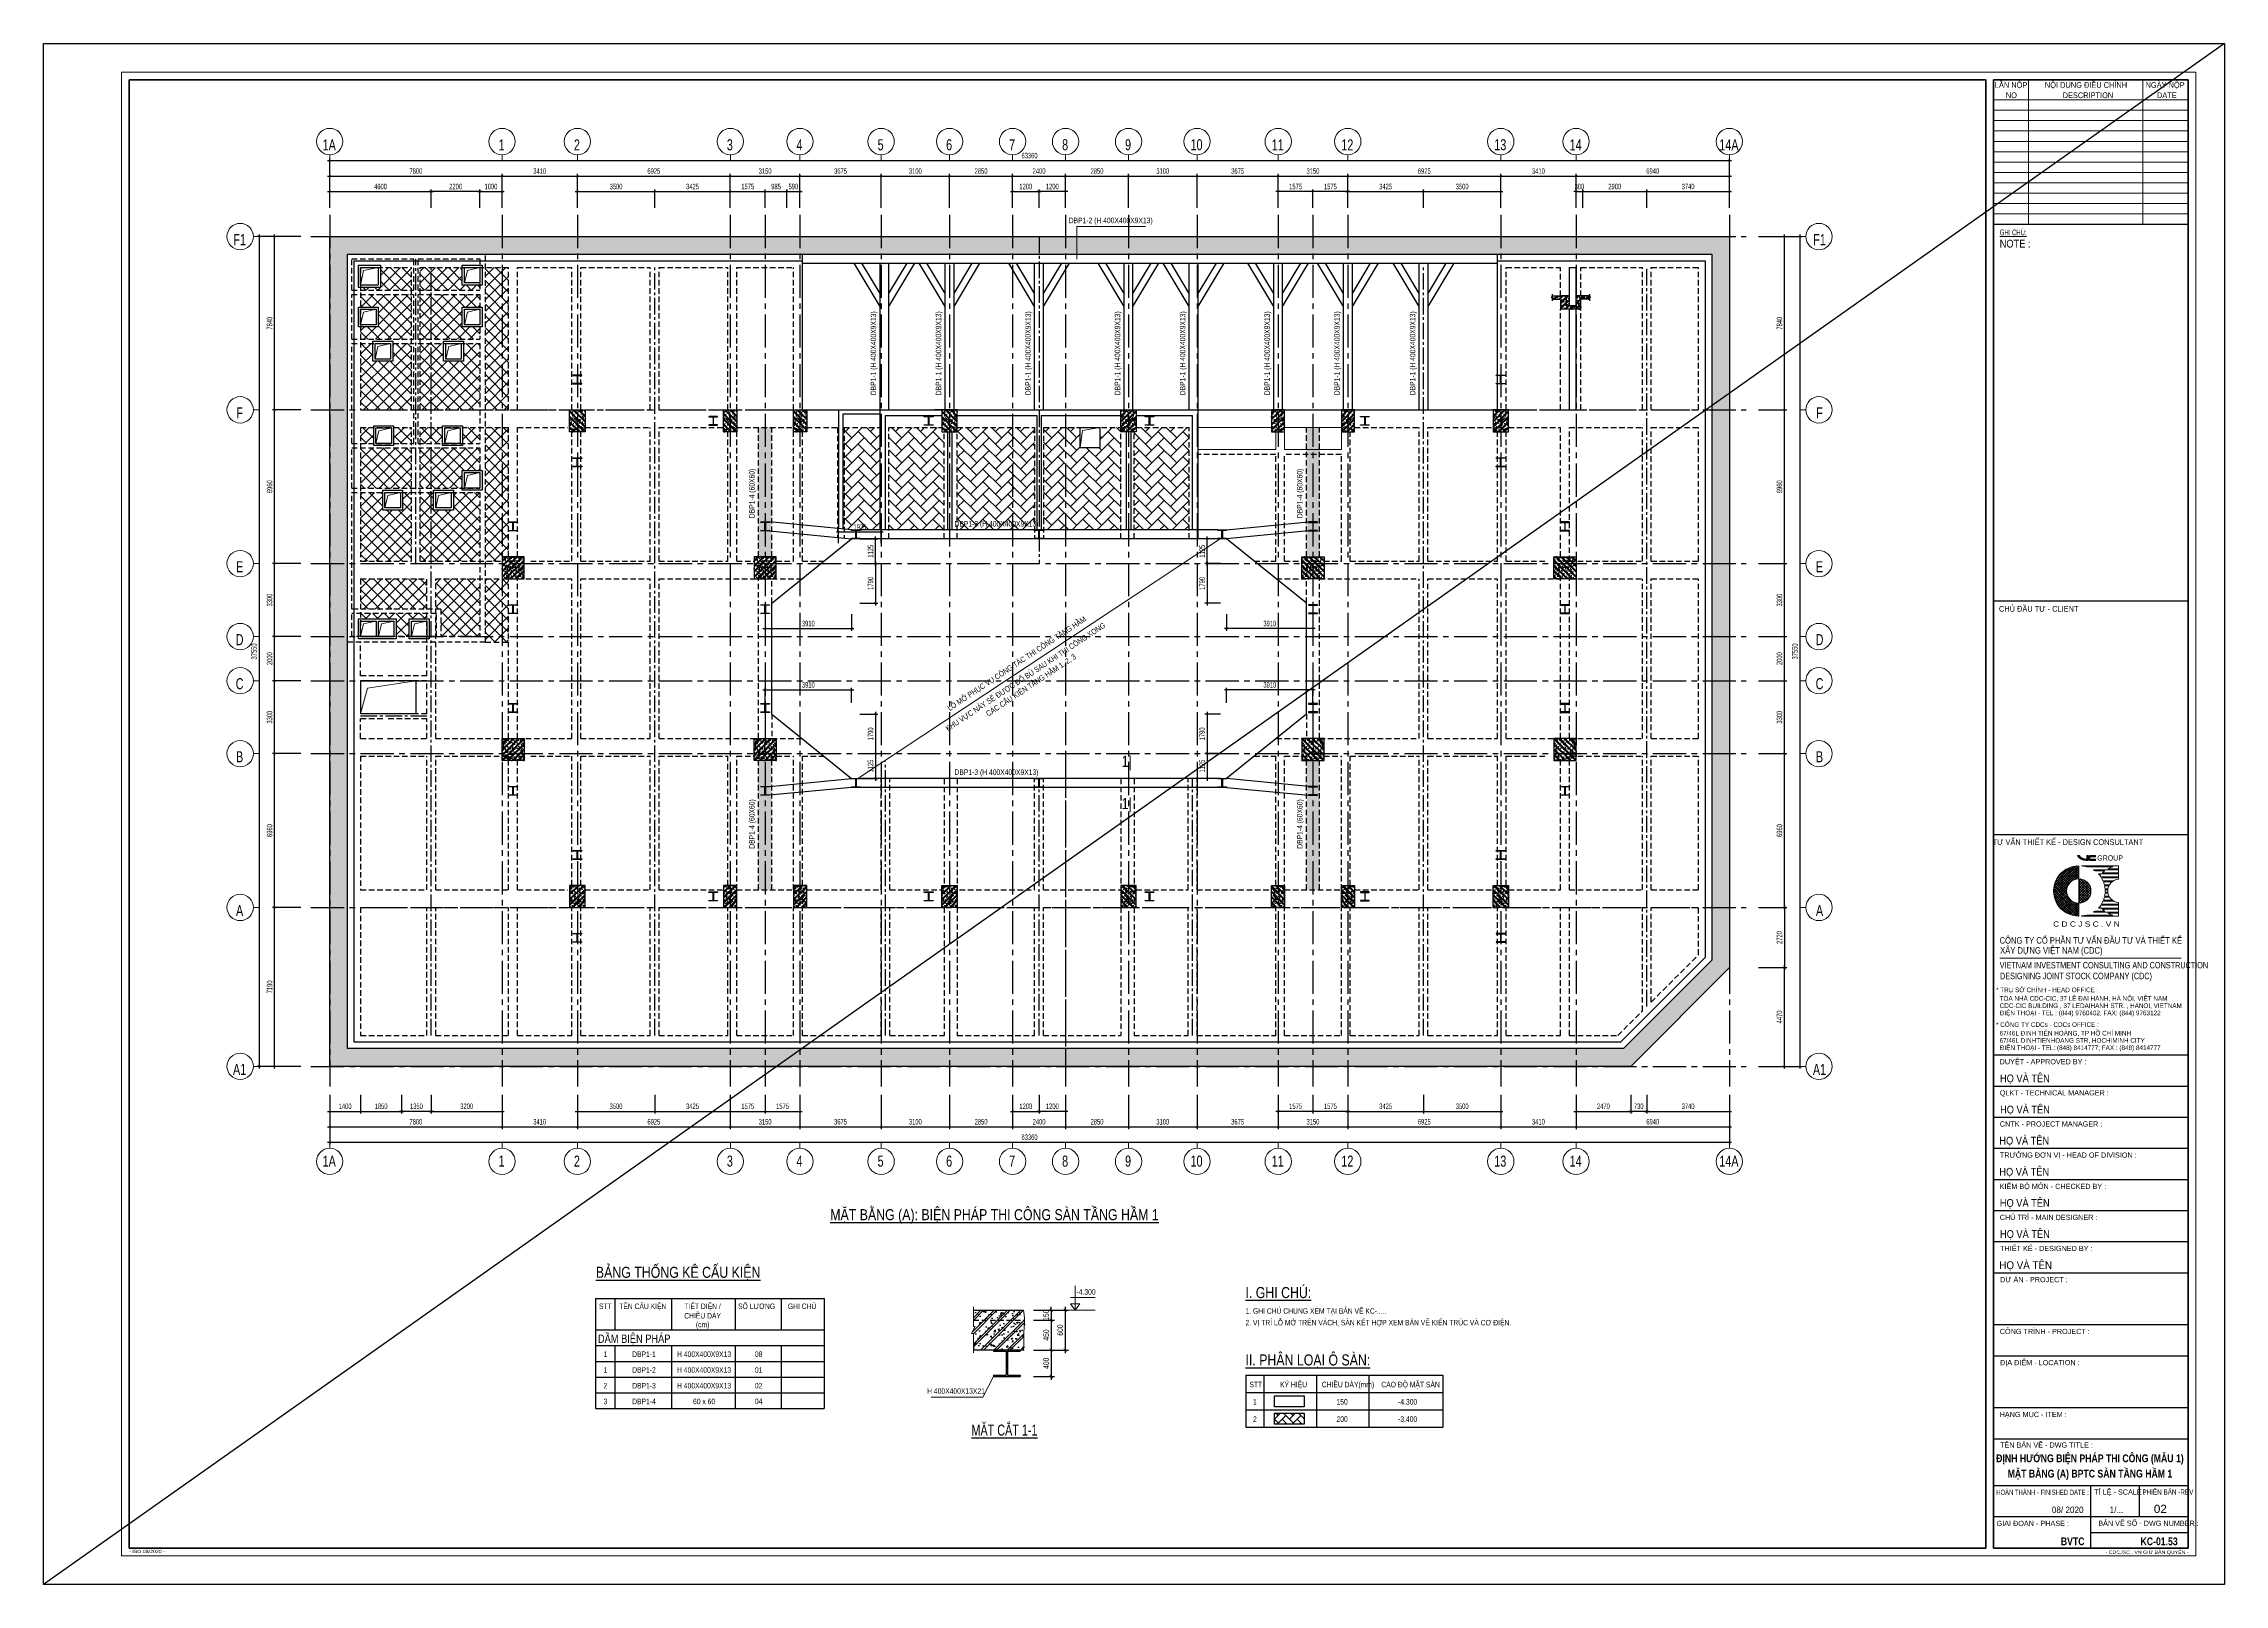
# Model space of a CAD drawing. Extents: x 71 to 1774126, y -14 to 415800.
# Drawn here: x 1549882 to 1648600, y 346076 to 415800 of the extents above; entities that cross this region are included whole.
import ezdxf
from ezdxf.enums import TextEntityAlignment as Align

# ---------------------------------------------------------------- set-up
doc = ezdxf.new("R2010")
doc.units = 0
doc.header["$LTSCALE"] = 1000
doc.header["$MEASUREMENT"] = 0
doc.header["$PDMODE"] = 3
doc.linetypes.add('CENTER2', pattern=[1.125, 0.75, -0.125, 0.125, -0.125])
doc.linetypes.add('HIDDEN', pattern=[0.375, 0.25, -0.125])
doc.layers.get('0').update_dxf_attribs({"linetype": 'CONTINUOUS'})
doc.layers.get('Defpoints').update_dxf_attribs({"linetype": 'CONTINUOUS'})
for name, color, linetype, lineweight in [('CDC -TEXT KHUNG', 7, 'CONTINUOUS', 20), ('CDC-KHUNGTEN', 7, 'CONTINUOUS', 20), ('KCS_CHI', 1, 'CONTINUOUS', 15), ('Thin_line', 251, 'CONTINUOUS', 9), ('Wall', 4, 'CONTINUOUS', 50)]:
    doc.layers.add(name, color=color, linetype=linetype, lineweight=lineweight)
for name, color, linetype in [('CDC.01.AXIS', 160, 'CENTER2'), ('CDC.02.DIM', 1, 'CONTINUOUS'), ('CDC.03.BORDER', 3, 'CONTINUOUS'), ('CDC.04.HIDDEN', 8, 'HIDDEN'), ('CDC.05.STEEL', 4, 'CONTINUOUS'), ('CDC.06.TEXT', 2, 'CONTINUOUS'), ('CDC.09.COLUMN', 4, 'CONTINUOUS'), ('CDC.10.HATCH', 9, 'CONTINUOUS'), ('CDC.16.BIGTEXT', 6, 'CONTINUOUS'), ('dim', 1, 'CONTINUOUS')]:
    doc.layers.add(name, color=color, linetype=linetype)
doc.layers.add('KCS_Plotter', color=11, linetype='CONTINUOUS', plot=False)
doc.styles.add('ARIAL', font='arial.ttf', dxfattribs={"width": 0.6})
doc.styles.add('arial1', font='arial.ttf', dxfattribs={"width": 0.7})
doc.styles.add('Arial_4', font='arial.ttf', dxfattribs={"width": 0.75, "height": 3})
doc.styles.add('Arial_B_3', font='arialbd.ttf', dxfattribs={"width": 0.75, "height": 3})
doc.styles.add('KT CDC', font='arial.ttf', dxfattribs={"width": 0.85, "height": 200})
doc.dimstyles.new('100', dxfattribs={"dimscale": 100, "dimtxt": 2.5, "dimasz": 1, "dimexe": 1, "dimexo": 0, "dimgap": 1, "dimtad": 1, "dimdec": 0, "dimdsep": 46, "dimtxsty": 'ARIAL', "dimblk": 'ARCHTICK', "dimcen": 1, "dimdle": 1, "dimclrd": 1, "dimclre": 1, "dimclrt": 2, "dimadec": 0, "dimazin": 0, "dimtfac": 0.00072, "dimtdec": 0, "dimtix": 1, "dimtmove": 2, "dimatfit": 3, "dimldrblk": 'ARCHTICK', "dimfxl": 1, "dimtolj": 1, "dimarcsym": 0})
doc.dimstyles.new('Copy of 50-150', dxfattribs={"dimscale": 100, "dimtxt": 2.5, "dimasz": 1.5, "dimexe": 1.5, "dimexo": 0, "dimgap": 1, "dimtad": 1, "dimdec": 0, "dimlfac": 0.333333, "dimzin": 5, "dimdsep": 46, "dimtxsty": 'arial1', "dimblk": 'ARCHTICK', "dimcen": 0, "dimdle": 1.5, "dimclrd": 1, "dimclre": 1, "dimclrt": 2, "dimadec": 0, "dimazin": 0, "dimtfac": 1, "dimtdec": 0, "dimtix": 1, "dimtmove": 2, "dimatfit": 3, "dimldrblk": 'ARCHTICK', "dimfxl": 1, "dimtvp": 0.0108, "dimtolj": 1, "dimtzin": 5, "dimarcsym": 0})

# ---------------------------------------------------------------- blocks, each defined once
blk = doc.blocks.new('TANG HAM')
at = {"layer": 'CDC.10.HATCH'}
h = blk.add_hatch(dxfattribs=at)
h.set_pattern_fill('CHAU-01', color=256, scale=70, style=0, pattern_type=2)
h.set_pattern_definition([(50, (0, 0), (502.08213, -43.92649), [52.5, -577.5]), (355, (0, 0), (-97.12593, 526.5345), [42, -462]), (100.4514, (41.84, -3.66), (404.95657, 482.60768), [44.61813, -490.79948]), (46.1842, (0, 140), (747.06873, -115.8633), [78.75, -866.25]), (96.6356, (62.26, 130.34), (654.2639, 681.8825), [66.9272, -736.1991]), (351.1842, (0, 140), (654.26336, 681.88302), [63, -693]), (21, (70, 105), (417.83494, -281.83322), [52.5, -577.5]), (326, (70, 105), (170.32073, 507.60503), [42, -462]), (71.4514, (104.8, 81.5), (588.15584, 225.77135), [44.61813, -490.79948]), (37.5, (0, 0), (8.511899, 233.025698), [0, -456.4, 0, -469, 0, -463.75]), (7.5, (0, 0), (184.148676, 276.0882), [0, -267.4, 0, -445.9, 0, -176.75]), (327.5, (-156.1, 0), (373.675705, -15.78841), [0, -175, 0, -546, 0, -724.5]), (317.5, (-226.1, 0), (408.23032, 70.07349), [0, -227.5, 0, -362.6, 0, -514.5]), (45, (0, 0), (-210.36427, 210.36427), []), (45, (0, 85.75), (-210.36427, 210.36427), [])])
h.paths.add_polyline_path([(1562833, 296090), (1562833, 333640), (1626193, 333640), (1626193, 300559), (1621725, 296090)])
h.paths.add_polyline_path([(1563633, 296890), (1563633, 332840), (1625393, 332840), (1625393, 300890), (1621393, 296890)], flags=16)
h = blk.add_hatch(dxfattribs=at)
h.set_pattern_fill('CHAU-01', color=256, scale=40, style=0, pattern_type=2)
h.set_pattern_definition([(310, (-6865, 629080.34), (286.904073, 25.100854), [30, -330]), (5, (-6865, 629080.34), (-55.500533, -300.876853), [24, -264]), (259.5486, (-6841.1, 629082.43), (231.403753, -275.775817), [25.496076, -280.456845]), (313.8158, (-6865, 629000.34), (426.89642, 66.207606), [45, -495]), (263.3644, (-6829.43, 629005.86), (373.86508, -389.64715), [38.24412, -420.6852]), (8.8158, (-6865, 629000.34), (373.86478, -389.64744), [36, -396]), (339, (-6825, 629020.34), (238.76282, 161.047556), [30, -330]), (34, (-6825, 629020.34), (97.326133, -290.06002), [24, -264]), (288.5486, (-6805.1, 629033.76), (336.08905, -129.0122), [25.496076, -280.456845]), (322.5, (-6865, 629080.34), (4.863942, -133.1575415), [0, -260.8, 0, -268, 0, -265]), (352.5, (-6865, 629080.34), (105.227815, -157.764685), [0, -152.8, 0, -254.8, 0, -101]), (32.5, (-6954.2, 629080.34), (213.5289745, 9.021949), [0, -100, 0, -312, 0, -414]), (42.5, (-6994.2, 629080.34), (233.274468, -40.041993), [0, -130, 0, -207.2, 0, -294]), (315, (-6865, 629080.34), (-120.208153, -120.208153), []), (315, (-6865, 629031.34), (-120.208153, -120.208153), [])])
h.paths.add_polyline_path([(1574103, 324800), (1573693, 324800), (1573693, 325800), (1574103, 325800)])
h.paths.add_polyline_path([(1574393, 324800), (1574103, 324800), (1574103, 325800), (1574393, 325800)])
h = blk.add_hatch(dxfattribs=at)
h.set_pattern_fill('CHAU-01', color=256, scale=40, style=0, pattern_type=2)
h.set_pattern_definition([(310, (0, 629080.34), (286.904073, 25.100854), [30, -330]), (5, (0, 629080.34), (-55.500533, -300.876853), [24, -264]), (259.5486, (23.9, 629082.43), (231.403753, -275.775817), [25.496076, -280.456845]), (313.8158, (0, 629000.34), (426.89642, 66.207606), [45, -495]), (263.3644, (35.57, 629005.86), (373.86508, -389.64715), [38.24412, -420.6852]), (8.8158, (0, 629000.34), (373.86478, -389.64744), [36, -396]), (339, (40, 629020.34), (238.76282, 161.047556), [30, -330]), (34, (40, 629020.34), (97.326133, -290.06002), [24, -264]), (288.5486, (59.9, 629033.76), (336.08905, -129.0122), [25.496076, -280.456845]), (322.5, (0, 629080.34), (4.863942, -133.1575415), [0, -260.8, 0, -268, 0, -265]), (352.5, (0, 629080.34), (105.227815, -157.764685), [0, -152.8, 0, -254.8, 0, -101]), (32.5, (-89.2, 629080.34), (213.5289745, 9.021949), [0, -100, 0, -312, 0, -414]), (42.5, (-129.2, 629080.34), (233.274468, -40.041993), [0, -130, 0, -207.2, 0, -294]), (315, (0, 629080.34), (-120.208153, -120.208153), []), (315, (0, 629031.34), (-120.208153, -120.208153), [])])
h.paths.add_polyline_path([(1581258, 324800), (1580968, 324800), (1580968, 325800), (1581258, 325800)])
h.paths.add_polyline_path([(1580658, 324800), (1580658, 325800), (1580968, 325800), (1580968, 324800)])
h = blk.add_hatch(dxfattribs=at)
h.set_pattern_fill('CHAU-01', color=256, scale=40, style=0, pattern_type=2)
h.set_pattern_definition([(310, (3270, 629080.34), (286.904073, 25.100854), [30, -330]), (5, (3270, 629080.34), (-55.500533, -300.876853), [24, -264]), (259.5486, (3293.9, 629082.43), (231.403753, -275.775817), [25.496076, -280.456845]), (313.8158, (3270, 629000.34), (426.89642, 66.207606), [45, -495]), (263.3644, (3305.57, 629005.86), (373.86508, -389.64715), [38.24412, -420.6852]), (8.8158, (3270, 629000.34), (373.86478, -389.64744), [36, -396]), (339, (3310, 629020.34), (238.76282, 161.047556), [30, -330]), (34, (3310, 629020.34), (97.326133, -290.06002), [24, -264]), (288.5486, (3329.9, 629033.76), (336.08905, -129.0122), [25.496076, -280.456845]), (322.5, (3270, 629080.34), (4.863942, -133.1575415), [0, -260.8, 0, -268, 0, -265]), (352.5, (3270, 629080.34), (105.227815, -157.764685), [0, -152.8, 0, -254.8, 0, -101]), (32.5, (3180.8, 629080.34), (213.5289745, 9.021949), [0, -100, 0, -312, 0, -414]), (42.5, (3140.8, 629080.34), (233.274468, -40.041993), [0, -130, 0, -207.2, 0, -294]), (315, (3270, 629080.34), (-120.208153, -120.208153), []), (315, (3270, 629031.34), (-120.208153, -120.208153), [])])
h.paths.add_polyline_path([(1584238, 324800), (1583828, 324800), (1583828, 325800), (1584238, 325800)])
h.paths.add_polyline_path([(1584428, 325800), (1584428, 324800), (1584238, 324800), (1584238, 325800)])
h = blk.add_hatch(dxfattribs=at)
h.set_pattern_fill('CHAU-01', color=256, scale=40, style=0, pattern_type=2)
h.set_pattern_definition([(310, (9985, 629080.34), (286.904073, 25.100854), [30, -330]), (5, (9985, 629080.34), (-55.500533, -300.876853), [24, -264]), (259.5486, (10008.9, 629082.43), (231.403753, -275.775817), [25.496076, -280.456845]), (313.8158, (9985, 629000.34), (426.89642, 66.207606), [45, -495]), (263.3644, (10020.57, 629005.86), (373.86508, -389.64715), [38.24412, -420.6852]), (8.8158, (9985, 629000.34), (373.86478, -389.64744), [36, -396]), (339, (10025, 629020.34), (238.76282, 161.047556), [30, -330]), (34, (10025, 629020.34), (97.326133, -290.06002), [24, -264]), (288.5486, (10044.9, 629033.76), (336.08905, -129.0122), [25.496076, -280.456845]), (322.5, (9985, 629080.34), (4.863942, -133.1575415), [0, -260.8, 0, -268, 0, -265]), (352.5, (9985, 629080.34), (105.227815, -157.764685), [0, -152.8, 0, -254.8, 0, -101]), (32.5, (9895.8, 629080.34), (213.5289745, 9.021949), [0, -100, 0, -312, 0, -414]), (42.5, (9855.8, 629080.34), (233.274468, -40.041993), [0, -130, 0, -207.2, 0, -294]), (315, (9985, 629080.34), (-120.208153, -120.208153), []), (315, (9985, 629031.34), (-120.208153, -120.208153), [])])
h.paths.add_polyline_path([(1590953, 324800), (1590543, 324800), (1590543, 325800), (1590953, 325800)])
h.paths.add_polyline_path([(1591243, 324800), (1590953, 324800), (1590953, 325800), (1591243, 325800)])
h = blk.add_hatch(dxfattribs=at)
h.set_pattern_fill('CHAU-01', color=256, scale=40, style=0, pattern_type=2)
h.set_pattern_definition([(230, (3179901.3, 629080.34), (-286.904073, 25.100854), [30, -330]), (175, (3179901.3, 629080.34), (55.500533, -300.876853), [24, -264]), (280.4514, (3179877.38, 629082.43), (-231.403753, -275.775817), [25.496076, -280.456845]), (226.1842, (3179901.3, 629000.34), (-426.89642, 66.207606), [45, -495]), (276.6356, (3179865.7, 629005.86), (-373.86508, -389.64715), [38.24412, -420.6852]), (171.1842, (3179901.3, 629000.34), (-373.86478, -389.64744), [36, -396]), (201, (3179861.3, 629020.34), (-238.76282, 161.047556), [30, -330]), (146, (3179861.3, 629020.34), (-97.326133, -290.06002), [24, -264]), (251.4514, (3179841.4, 629033.76), (-336.08905, -129.0122), [25.496076, -280.456845]), (217.5, (3179901.29, 629080.34), (-4.863942, -133.1575415), [0, -260.8, 0, -268, 0, -265]), (187.5, (3179901.29, 629080.34), (-105.227815, -157.764685), [0, -152.8, 0, -254.8, 0, -101]), (147.5, (3179990.49, 629080.34), (-213.5289745, 9.021949), [0, -100, 0, -312, 0, -414]), (137.5, (3180030.5, 629080.34), (-233.274468, -40.041993), [0, -130, 0, -207.2, 0, -294]), (225, (3179901.3, 629080.34), (120.208153, -120.208153), []), (225, (3179901.3, 629031.34), (120.208153, -120.208153), [])])
h.paths.add_polyline_path([(1598933, 324800), (1599343, 324800), (1599343, 325800), (1598933, 325800)])
h.paths.add_polyline_path([(1598643, 324800), (1598933, 324800), (1598933, 325800), (1598643, 325800)])
h = blk.add_hatch(dxfattribs=at)
h.set_pattern_fill('CHAU-01', color=256, scale=40, style=0, pattern_type=2)
h.set_pattern_definition([(230, (3186616.3, 629080.34), (-286.904073, 25.100854), [30, -330]), (175, (3186616.3, 629080.34), (55.500533, -300.876853), [24, -264]), (280.4514, (3186592.38, 629082.43), (-231.403753, -275.775817), [25.496076, -280.456845]), (226.1842, (3186616.3, 629000.34), (-426.89642, 66.207606), [45, -495]), (276.6356, (3186580.7, 629005.86), (-373.86508, -389.64715), [38.24412, -420.6852]), (171.1842, (3186616.3, 629000.34), (-373.86478, -389.64744), [36, -396]), (201, (3186576.3, 629020.34), (-238.76282, 161.047556), [30, -330]), (146, (3186576.3, 629020.34), (-97.326133, -290.06002), [24, -264]), (251.4514, (3186556.4, 629033.76), (-336.08905, -129.0122), [25.496076, -280.456845]), (217.5, (3186616.29, 629080.34), (-4.863942, -133.1575415), [0, -260.8, 0, -268, 0, -265]), (187.5, (3186616.29, 629080.34), (-105.227815, -157.764685), [0, -152.8, 0, -254.8, 0, -101]), (147.5, (3186705.49, 629080.34), (-213.5289745, 9.021949), [0, -100, 0, -312, 0, -414]), (137.5, (3186745.5, 629080.34), (-233.274468, -40.041993), [0, -130, 0, -207.2, 0, -294]), (225, (3186616.3, 629080.34), (120.208153, -120.208153), []), (225, (3186616.3, 629031.34), (120.208153, -120.208153), [])])
h.paths.add_polyline_path([(1605648, 324800), (1606058, 324800), (1606058, 325800), (1605648, 325800)])
h.paths.add_polyline_path([(1605458, 325800), (1605458, 324800), (1605648, 324800), (1605648, 325800)])
h = blk.add_hatch(dxfattribs=at)
h.set_pattern_fill('CHAU-01', color=256, scale=40, style=0, pattern_type=2)
h.set_pattern_definition([(230, (3189886.3, 629080.34), (-286.904073, 25.100854), [30, -330]), (175, (3189886.3, 629080.34), (55.500533, -300.876853), [24, -264]), (280.4514, (3189862.38, 629082.43), (-231.403753, -275.775817), [25.496076, -280.456845]), (226.1842, (3189886.3, 629000.34), (-426.89642, 66.207606), [45, -495]), (276.6356, (3189850.7, 629005.86), (-373.86508, -389.64715), [38.24412, -420.6852]), (171.1842, (3189886.3, 629000.34), (-373.86478, -389.64744), [36, -396]), (201, (3189846.3, 629020.34), (-238.76282, 161.047556), [30, -330]), (146, (3189846.3, 629020.34), (-97.326133, -290.06002), [24, -264]), (251.4514, (3189826.4, 629033.76), (-336.08905, -129.0122), [25.496076, -280.456845]), (217.5, (3189886.29, 629080.34), (-4.863942, -133.1575415), [0, -260.8, 0, -268, 0, -265]), (187.5, (3189886.29, 629080.34), (-105.227815, -157.764685), [0, -152.8, 0, -254.8, 0, -101]), (147.5, (3189975.49, 629080.34), (-213.5289745, 9.021949), [0, -100, 0, -312, 0, -414]), (137.5, (3190015.5, 629080.34), (-233.274468, -40.041993), [0, -130, 0, -207.2, 0, -294]), (225, (3189886.3, 629080.34), (120.208153, -120.208153), []), (225, (3189886.3, 629031.34), (120.208153, -120.208153), [])])
h.paths.add_polyline_path([(1608628, 324800), (1608918, 324800), (1608918, 325800), (1608628, 325800)])
h.paths.add_polyline_path([(1609228, 324800), (1609228, 325800), (1608918, 325800), (1608918, 324800)])
h = blk.add_hatch(dxfattribs=at)
h.set_pattern_fill('CHAU-01', color=256, scale=40, style=0, pattern_type=2)
h.set_pattern_definition([(230, (3196751.3, 629080.34), (-286.904073, 25.100854), [30, -330]), (175, (3196751.3, 629080.34), (55.500533, -300.876853), [24, -264]), (280.4514, (3196727.38, 629082.43), (-231.403753, -275.775817), [25.496076, -280.456845]), (226.1842, (3196751.3, 629000.34), (-426.89642, 66.207606), [45, -495]), (276.6356, (3196715.7, 629005.86), (-373.86508, -389.64715), [38.24412, -420.6852]), (171.1842, (3196751.3, 629000.34), (-373.86478, -389.64744), [36, -396]), (201, (3196711.3, 629020.34), (-238.76282, 161.047556), [30, -330]), (146, (3196711.3, 629020.34), (-97.326133, -290.06002), [24, -264]), (251.4514, (3196691.4, 629033.76), (-336.08905, -129.0122), [25.496076, -280.456845]), (217.5, (3196751.29, 629080.34), (-4.863942, -133.1575415), [0, -260.8, 0, -268, 0, -265]), (187.5, (3196751.29, 629080.34), (-105.227815, -157.764685), [0, -152.8, 0, -254.8, 0, -101]), (147.5, (3196840.49, 629080.34), (-213.5289745, 9.021949), [0, -100, 0, -312, 0, -414]), (137.5, (3196880.5, 629080.34), (-233.274468, -40.041993), [0, -130, 0, -207.2, 0, -294]), (225, (3196751.3, 629080.34), (120.208153, -120.208153), []), (225, (3196751.3, 629031.34), (120.208153, -120.208153), [])])
h.paths.add_polyline_path([(1615783, 324800), (1616193, 324800), (1616193, 325800), (1615783, 325800)])
h.paths.add_polyline_path([(1615493, 324800), (1615783, 324800), (1615783, 325800), (1615493, 325800)])
h = blk.add_hatch(dxfattribs=at)
h.set_pattern_fill('CHAU-01', color=256, scale=40, style=0, pattern_type=2)
h.set_pattern_definition([(50, (-118205.24, 13550.65), (286.904073, -25.100854), [30, -330]), (355, (-118205.24, 13550.65), (-55.500533, 300.876853), [24, -264]), (100.4514, (-118181.34, 13548.56), (231.403753, 275.775817), [25.496076, -280.456845]), (46.1842, (-118205.24, 13630.65), (426.89642, -66.207606), [45, -495]), (96.6356, (-118169.67, 13625.13), (373.86508, 389.64715), [38.24412, -420.6852]), (351.1842, (-118205.24, 13630.65), (373.86478, 389.64744), [36, -396]), (21, (-118165.24, 13610.65), (238.76282, -161.047556), [30, -330]), (326, (-118165.24, 13610.65), (97.326133, 290.06002), [24, -264]), (71.4514, (-118145.35, 13597.23), (336.08905, 129.0122), [25.496076, -280.456845]), (37.5, (-118205.24, 13550.65), (4.863942, 133.1575415), [0, -260.8, 0, -268, 0, -265]), (7.5, (-118205.24, 13550.65), (105.227815, 157.764685), [0, -152.8, 0, -254.8, 0, -101]), (327.5, (-118294.44, 13550.65), (213.5289745, -9.021949), [0, -100, 0, -312, 0, -414]), (317.5, (-118334.44, 13550.65), (233.274468, 40.041993), [0, -130, 0, -207.2, 0, -294]), (45, (-118205.24, 13550.65), (-120.208153, 120.208153), []), (45, (-118205.24, 13599.65), (-120.208153, 120.208153), [])])
h.paths.add_polyline_path([(1571633, 319150), (1570633, 319150), (1570633, 318150), (1571633, 318150)])
h = blk.add_hatch(dxfattribs=at)
h.set_pattern_fill('CHAU-01', color=256, scale=40, style=0, pattern_type=2)
h.set_pattern_definition([(50, (-106795.24, 13550.65), (286.904073, -25.100854), [30, -330]), (355, (-106795.24, 13550.65), (-55.500533, 300.876853), [24, -264]), (100.4514, (-106771.34, 13548.56), (231.403753, 275.775817), [25.496076, -280.456845]), (46.1842, (-106795.24, 13630.65), (426.89642, -66.207606), [45, -495]), (96.6356, (-106759.67, 13625.13), (373.86508, 389.64715), [38.24412, -420.6852]), (351.1842, (-106795.24, 13630.65), (373.86478, 389.64744), [36, -396]), (21, (-106755.24, 13610.65), (238.76282, -161.047556), [30, -330]), (326, (-106755.24, 13610.65), (97.326133, 290.06002), [24, -264]), (71.4514, (-106735.35, 13597.23), (336.08905, 129.0122), [25.496076, -280.456845]), (37.5, (-106795.24, 13550.65), (4.863942, 133.1575415), [0, -260.8, 0, -268, 0, -265]), (7.5, (-106795.24, 13550.65), (105.227815, 157.764685), [0, -152.8, 0, -254.8, 0, -101]), (327.5, (-106884.44, 13550.65), (213.5289745, -9.021949), [0, -100, 0, -312, 0, -414]), (317.5, (-106924.44, 13550.65), (233.274468, 40.041993), [0, -130, 0, -207.2, 0, -294]), (45, (-106795.24, 13550.65), (-120.208153, 120.208153), []), (45, (-106795.24, 13599.65), (-120.208153, 120.208153), [])])
h.paths.add_polyline_path([(1583043, 319150), (1582043, 319150), (1582043, 318150), (1583043, 318150)])
h = blk.add_hatch(dxfattribs=at)
h.set_pattern_fill('CHAU-01', color=256, scale=40, style=0, pattern_type=2)
h.set_pattern_definition([(130, (3296681.54, 13550.65), (-286.904073, -25.100854), [30, -330]), (185, (3296681.54, 13550.65), (55.500533, 300.876853), [24, -264]), (79.5486, (3296657.63, 13548.56), (-231.403753, 275.775817), [25.496076, -280.456845]), (133.8158, (3296681.54, 13630.65), (-426.89642, -66.207606), [45, -495]), (83.3644, (3296645.96, 13625.13), (-373.86508, 389.64715), [38.24412, -420.6852]), (188.8158, (3296681.54, 13630.65), (-373.86478, 389.64744), [36, -396]), (159, (3296641.54, 13610.65), (-238.76282, -161.047556), [30, -330]), (214, (3296641.54, 13610.65), (-97.326133, 290.06002), [24, -264]), (108.5486, (3296621.64, 13597.23), (-336.08905, 129.0122), [25.496076, -280.456845]), (142.5, (3296681.54, 13550.65), (-4.863942, 133.1575415), [0, -260.8, 0, -268, 0, -265]), (172.5, (3296681.54, 13550.65), (-105.227815, 157.764685), [0, -152.8, 0, -254.8, 0, -101]), (212.5, (3296770.74, 13550.65), (-213.5289745, -9.021949), [0, -100, 0, -312, 0, -414]), (222.5, (3296810.74, 13550.65), (-233.274468, 40.041993), [0, -130, 0, -207.2, 0, -294]), (135, (3296681.54, 13550.65), (120.208153, 120.208153), []), (135, (3296681.54, 13599.65), (120.208153, 120.208153), [])])
h.paths.add_polyline_path([(1606843, 319150), (1607843, 319150), (1607843, 318150), (1606843, 318150)])
h = blk.add_hatch(dxfattribs=at)
h.set_pattern_fill('CHAU-01', color=256, scale=40, style=0, pattern_type=2)
h.set_pattern_definition([(130, (3308091.54, 13550.65), (-286.904073, -25.100854), [30, -330]), (185, (3308091.54, 13550.65), (55.500533, 300.876853), [24, -264]), (79.5486, (3308067.63, 13548.56), (-231.403753, 275.775817), [25.496076, -280.456845]), (133.8158, (3308091.54, 13630.65), (-426.89642, -66.207606), [45, -495]), (83.3644, (3308055.96, 13625.13), (-373.86508, 389.64715), [38.24412, -420.6852]), (188.8158, (3308091.54, 13630.65), (-373.86478, 389.64744), [36, -396]), (159, (3308051.54, 13610.65), (-238.76282, -161.047556), [30, -330]), (214, (3308051.54, 13610.65), (-97.326133, 290.06002), [24, -264]), (108.5486, (3308031.64, 13597.23), (-336.08905, 129.0122), [25.496076, -280.456845]), (142.5, (3308091.54, 13550.65), (-4.863942, 133.1575415), [0, -260.8, 0, -268, 0, -265]), (172.5, (3308091.54, 13550.65), (-105.227815, 157.764685), [0, -152.8, 0, -254.8, 0, -101]), (212.5, (3308180.74, 13550.65), (-213.5289745, -9.021949), [0, -100, 0, -312, 0, -414]), (222.5, (3308220.74, 13550.65), (-233.274468, 40.041993), [0, -130, 0, -207.2, 0, -294]), (135, (3308091.54, 13550.65), (120.208153, 120.208153), []), (135, (3308091.54, 13599.65), (120.208153, 120.208153), [])])
h.paths.add_polyline_path([(1618253, 319150), (1619253, 319150), (1619253, 318150), (1618253, 318150)])
h = blk.add_hatch(dxfattribs=at)
h.set_pattern_fill('CHAU-01', color=256, scale=40, style=0, pattern_type=2)
h.set_pattern_definition([(50, (-118205.24, 13170.65), (286.904073, -25.100854), [30, -330]), (355, (-118205.24, 13170.65), (-55.500533, 300.876853), [24, -264]), (100.4514, (-118181.34, 13168.56), (231.403753, 275.775817), [25.496076, -280.456845]), (46.1842, (-118205.24, 13250.65), (426.89642, -66.207606), [45, -495]), (96.6356, (-118169.67, 13245.13), (373.86508, 389.64715), [38.24412, -420.6852]), (351.1842, (-118205.24, 13250.65), (373.86478, 389.64744), [36, -396]), (21, (-118165.24, 13230.65), (238.76282, -161.047556), [30, -330]), (326, (-118165.24, 13230.65), (97.326133, 290.06002), [24, -264]), (71.4514, (-118145.35, 13217.23), (336.08905, 129.0122), [25.496076, -280.456845]), (37.5, (-118205.24, 13170.65), (4.863942, 133.1575415), [0, -260.8, 0, -268, 0, -265]), (7.5, (-118205.24, 13170.65), (105.227815, 157.764685), [0, -152.8, 0, -254.8, 0, -101]), (327.5, (-118294.44, 13170.65), (213.5289745, -9.021949), [0, -100, 0, -312, 0, -414]), (317.5, (-118334.44, 13170.65), (233.274468, 40.041993), [0, -130, 0, -207.2, 0, -294]), (45, (-118205.24, 13170.65), (-120.208153, 120.208153), []), (45, (-118205.24, 13219.65), (-120.208153, 120.208153), [])])
h.paths.add_polyline_path([(1571633, 309930), (1570633, 309930), (1570633, 310930), (1571633, 310930)])
h = blk.add_hatch(dxfattribs=at)
h.set_pattern_fill('CHAU-01', color=256, scale=40, style=0, pattern_type=2)
h.set_pattern_definition([(50, (-106795.24, 13170.65), (286.904073, -25.100854), [30, -330]), (355, (-106795.24, 13170.65), (-55.500533, 300.876853), [24, -264]), (100.4514, (-106771.34, 13168.56), (231.403753, 275.775817), [25.496076, -280.456845]), (46.1842, (-106795.24, 13250.65), (426.89642, -66.207606), [45, -495]), (96.6356, (-106759.67, 13245.13), (373.86508, 389.64715), [38.24412, -420.6852]), (351.1842, (-106795.24, 13250.65), (373.86478, 389.64744), [36, -396]), (21, (-106755.24, 13230.65), (238.76282, -161.047556), [30, -330]), (326, (-106755.24, 13230.65), (97.326133, 290.06002), [24, -264]), (71.4514, (-106735.35, 13217.23), (336.08905, 129.0122), [25.496076, -280.456845]), (37.5, (-106795.24, 13170.65), (4.863942, 133.1575415), [0, -260.8, 0, -268, 0, -265]), (7.5, (-106795.24, 13170.65), (105.227815, 157.764685), [0, -152.8, 0, -254.8, 0, -101]), (327.5, (-106884.44, 13170.65), (213.5289745, -9.021949), [0, -100, 0, -312, 0, -414]), (317.5, (-106924.44, 13170.65), (233.274468, 40.041993), [0, -130, 0, -207.2, 0, -294]), (45, (-106795.24, 13170.65), (-120.208153, 120.208153), []), (45, (-106795.24, 13219.65), (-120.208153, 120.208153), [])])
h.paths.add_polyline_path([(1583043, 309930), (1582043, 309930), (1582043, 310930), (1583043, 310930)])
h = blk.add_hatch(dxfattribs=at)
h.set_pattern_fill('CHAU-01', color=256, scale=40, style=0, pattern_type=2)
h.set_pattern_definition([(130, (3296681.54, 13170.65), (-286.904073, -25.100854), [30, -330]), (185, (3296681.54, 13170.65), (55.500533, 300.876853), [24, -264]), (79.5486, (3296657.63, 13168.56), (-231.403753, 275.775817), [25.496076, -280.456845]), (133.8158, (3296681.54, 13250.65), (-426.89642, -66.207606), [45, -495]), (83.3644, (3296645.96, 13245.13), (-373.86508, 389.64715), [38.24412, -420.6852]), (188.8158, (3296681.54, 13250.65), (-373.86478, 389.64744), [36, -396]), (159, (3296641.54, 13230.65), (-238.76282, -161.047556), [30, -330]), (214, (3296641.54, 13230.65), (-97.326133, 290.06002), [24, -264]), (108.5486, (3296621.64, 13217.23), (-336.08905, 129.0122), [25.496076, -280.456845]), (142.5, (3296681.54, 13170.65), (-4.863942, 133.1575415), [0, -260.8, 0, -268, 0, -265]), (172.5, (3296681.54, 13170.65), (-105.227815, 157.764685), [0, -152.8, 0, -254.8, 0, -101]), (212.5, (3296770.74, 13170.65), (-213.5289745, -9.021949), [0, -100, 0, -312, 0, -414]), (222.5, (3296810.74, 13170.65), (-233.274468, 40.041993), [0, -130, 0, -207.2, 0, -294]), (135, (3296681.54, 13170.65), (120.208153, 120.208153), []), (135, (3296681.54, 13219.65), (120.208153, 120.208153), [])])
h.paths.add_polyline_path([(1606843, 309930), (1607843, 309930), (1607843, 310930), (1606843, 310930)])
h = blk.add_hatch(dxfattribs=at)
h.set_pattern_fill('CHAU-01', color=256, scale=40, style=0, pattern_type=2)
h.set_pattern_definition([(130, (3308091.54, 13170.65), (-286.904073, -25.100854), [30, -330]), (185, (3308091.54, 13170.65), (55.500533, 300.876853), [24, -264]), (79.5486, (3308067.63, 13168.56), (-231.403753, 275.775817), [25.496076, -280.456845]), (133.8158, (3308091.54, 13250.65), (-426.89642, -66.207606), [45, -495]), (83.3644, (3308055.96, 13245.13), (-373.86508, 389.64715), [38.24412, -420.6852]), (188.8158, (3308091.54, 13250.65), (-373.86478, 389.64744), [36, -396]), (159, (3308051.54, 13230.65), (-238.76282, -161.047556), [30, -330]), (214, (3308051.54, 13230.65), (-97.326133, 290.06002), [24, -264]), (108.5486, (3308031.64, 13217.23), (-336.08905, 129.0122), [25.496076, -280.456845]), (142.5, (3308091.54, 13170.65), (-4.863942, 133.1575415), [0, -260.8, 0, -268, 0, -265]), (172.5, (3308091.54, 13170.65), (-105.227815, 157.764685), [0, -152.8, 0, -254.8, 0, -101]), (212.5, (3308180.74, 13170.65), (-213.5289745, -9.021949), [0, -100, 0, -312, 0, -414]), (222.5, (3308220.74, 13170.65), (-233.274468, 40.041993), [0, -130, 0, -207.2, 0, -294]), (135, (3308091.54, 13170.65), (120.208153, 120.208153), []), (135, (3308091.54, 13219.65), (120.208153, 120.208153), [])])
h.paths.add_polyline_path([(1618253, 309930), (1619253, 309930), (1619253, 310930), (1618253, 310930)])
h = blk.add_hatch(dxfattribs=at)
h.set_pattern_fill('CHAU-01', color=256, scale=40, style=0, pattern_type=2)
h.set_pattern_definition([(50, (-6865, 0), (286.904073, -25.100854), [30, -330]), (355, (-6865, 0), (-55.500533, 300.876853), [24, -264]), (100.4514, (-6841.1, -2.1), (231.403753, 275.775817), [25.496076, -280.456845]), (46.1842, (-6865, 80), (426.89642, -66.207606), [45, -495]), (96.6356, (-6829.43, 74.5), (373.86508, 389.64715), [38.24412, -420.6852]), (351.1842, (-6865, 80), (373.86478, 389.64744), [36, -396]), (21, (-6825, 60), (238.76282, -161.047556), [30, -330]), (326, (-6825, 60), (97.326133, 290.06002), [24, -264]), (71.4514, (-6805.1, 46.58), (336.08905, 129.0122), [25.496076, -280.456845]), (37.5, (-6865, 0), (4.863942, 133.1575415), [0, -260.8, 0, -268, 0, -265]), (7.5, (-6865, 0), (105.227815, 157.764685), [0, -152.8, 0, -254.8, 0, -101]), (327.5, (-6954.2, 0), (213.5289745, -9.021949), [0, -100, 0, -312, 0, -414]), (317.5, (-6994.2, 0), (233.274468, 40.041993), [0, -130, 0, -207.2, 0, -294]), (45, (-6865, 0), (-120.208153, 120.208153), []), (45, (-6865, 49), (-120.208153, 120.208153), [])])
h.paths.add_polyline_path([(1574103, 304280), (1573693, 304280), (1573693, 303280), (1574103, 303280)])
h.paths.add_polyline_path([(1574393, 304280), (1574103, 304280), (1574103, 303280), (1574393, 303280)])
h = blk.add_hatch(dxfattribs=at)
h.set_pattern_fill('CHAU-01', color=256, scale=40, style=0, pattern_type=2)
h.set_pattern_definition([(50, (0, 0), (286.904073, -25.100854), [30, -330]), (355, (0, 0), (-55.500533, 300.876853), [24, -264]), (100.4514, (23.9, -2.1), (231.403753, 275.775817), [25.496076, -280.456845]), (46.1842, (0, 80), (426.89642, -66.207606), [45, -495]), (96.6356, (35.57, 74.5), (373.86508, 389.64715), [38.24412, -420.6852]), (351.1842, (0, 80), (373.86478, 389.64744), [36, -396]), (21, (40, 60), (238.76282, -161.047556), [30, -330]), (326, (40, 60), (97.326133, 290.06002), [24, -264]), (71.4514, (59.9, 46.58), (336.08905, 129.0122), [25.496076, -280.456845]), (37.5, (0, 0), (4.863942, 133.1575415), [0, -260.8, 0, -268, 0, -265]), (7.5, (0, 0), (105.227815, 157.764685), [0, -152.8, 0, -254.8, 0, -101]), (327.5, (-89.2, 0), (213.5289745, -9.021949), [0, -100, 0, -312, 0, -414]), (317.5, (-129.2, 0), (233.274468, 40.041993), [0, -130, 0, -207.2, 0, -294]), (45, (0, 0), (-120.208153, 120.208153), []), (45, (0, 49), (-120.208153, 120.208153), [])])
h.paths.add_polyline_path([(1581258, 304280), (1580968, 304280), (1580968, 303280), (1581258, 303280)])
h.paths.add_polyline_path([(1580658, 304280), (1580658, 303280), (1580968, 303280), (1580968, 304280)])
h = blk.add_hatch(dxfattribs=at)
h.set_pattern_fill('CHAU-01', color=256, scale=40, style=0, pattern_type=2)
h.set_pattern_definition([(50, (3270, 0), (286.904073, -25.100854), [30, -330]), (355, (3270, 0), (-55.500533, 300.876853), [24, -264]), (100.4514, (3293.9, -2.1), (231.403753, 275.775817), [25.496076, -280.456845]), (46.1842, (3270, 80), (426.89642, -66.207606), [45, -495]), (96.6356, (3305.57, 74.5), (373.86508, 389.64715), [38.24412, -420.6852]), (351.1842, (3270, 80), (373.86478, 389.64744), [36, -396]), (21, (3310, 60), (238.76282, -161.047556), [30, -330]), (326, (3310, 60), (97.326133, 290.06002), [24, -264]), (71.4514, (3329.9, 46.58), (336.08905, 129.0122), [25.496076, -280.456845]), (37.5, (3270, 0), (4.863942, 133.1575415), [0, -260.8, 0, -268, 0, -265]), (7.5, (3270, 0), (105.227815, 157.764685), [0, -152.8, 0, -254.8, 0, -101]), (327.5, (3180.8, 0), (213.5289745, -9.021949), [0, -100, 0, -312, 0, -414]), (317.5, (3140.8, 0), (233.274468, 40.041993), [0, -130, 0, -207.2, 0, -294]), (45, (3270, 0), (-120.208153, 120.208153), []), (45, (3270, 49), (-120.208153, 120.208153), [])])
h.paths.add_polyline_path([(1584238, 304280), (1583828, 304280), (1583828, 303280), (1584238, 303280)])
h.paths.add_polyline_path([(1584428, 303280), (1584428, 304280), (1584238, 304280), (1584238, 303280)])
h = blk.add_hatch(dxfattribs=at)
h.set_pattern_fill('CHAU-01', color=256, scale=40, style=0, pattern_type=2)
h.set_pattern_definition([(50, (9985, 0), (286.904073, -25.100854), [30, -330]), (355, (9985, 0), (-55.500533, 300.876853), [24, -264]), (100.4514, (10008.9, -2.1), (231.403753, 275.775817), [25.496076, -280.456845]), (46.1842, (9985, 80), (426.89642, -66.207606), [45, -495]), (96.6356, (10020.57, 74.5), (373.86508, 389.64715), [38.24412, -420.6852]), (351.1842, (9985, 80), (373.86478, 389.64744), [36, -396]), (21, (10025, 60), (238.76282, -161.047556), [30, -330]), (326, (10025, 60), (97.326133, 290.06002), [24, -264]), (71.4514, (10044.9, 46.58), (336.08905, 129.0122), [25.496076, -280.456845]), (37.5, (9985, 0), (4.863942, 133.1575415), [0, -260.8, 0, -268, 0, -265]), (7.5, (9985, 0), (105.227815, 157.764685), [0, -152.8, 0, -254.8, 0, -101]), (327.5, (9895.8, 0), (213.5289745, -9.021949), [0, -100, 0, -312, 0, -414]), (317.5, (9855.8, 0), (233.274468, 40.041993), [0, -130, 0, -207.2, 0, -294]), (45, (9985, 0), (-120.208153, 120.208153), []), (45, (9985, 49), (-120.208153, 120.208153), [])])
h.paths.add_polyline_path([(1590953, 304280), (1590543, 304280), (1590543, 303280), (1590953, 303280)])
h.paths.add_polyline_path([(1591243, 304280), (1590953, 304280), (1590953, 303280), (1591243, 303280)])
h = blk.add_hatch(dxfattribs=at)
h.set_pattern_fill('CHAU-01', color=256, scale=40, style=0, pattern_type=2)
h.set_pattern_definition([(130, (3179901.3, 0), (-286.904073, -25.100854), [30, -330]), (185, (3179901.3, 0), (55.500533, 300.876853), [24, -264]), (79.5486, (3179877.38, -2.1), (-231.403753, 275.775817), [25.496076, -280.456845]), (133.8158, (3179901.3, 80), (-426.89642, -66.207606), [45, -495]), (83.3644, (3179865.7, 74.5), (-373.86508, 389.64715), [38.24412, -420.6852]), (188.8158, (3179901.3, 80), (-373.86478, 389.64744), [36, -396]), (159, (3179861.3, 60), (-238.76282, -161.047556), [30, -330]), (214, (3179861.3, 60), (-97.326133, 290.06002), [24, -264]), (108.5486, (3179841.4, 46.58), (-336.08905, 129.0122), [25.496076, -280.456845]), (142.5, (3179901.29, 0), (-4.863942, 133.1575415), [0, -260.8, 0, -268, 0, -265]), (172.5, (3179901.29, 0), (-105.227815, 157.764685), [0, -152.8, 0, -254.8, 0, -101]), (212.5, (3179990.49, 0), (-213.5289745, -9.021949), [0, -100, 0, -312, 0, -414]), (222.5, (3180030.5, 0), (-233.274468, 40.041993), [0, -130, 0, -207.2, 0, -294]), (135, (3179901.3, 0), (120.208153, 120.208153), []), (135, (3179901.3, 49), (120.208153, 120.208153), [])])
h.paths.add_polyline_path([(1598933, 304280), (1599343, 304280), (1599343, 303280), (1598933, 303280)])
h.paths.add_polyline_path([(1598643, 304280), (1598933, 304280), (1598933, 303280), (1598643, 303280)])
h = blk.add_hatch(dxfattribs=at)
h.set_pattern_fill('CHAU-01', color=256, scale=40, style=0, pattern_type=2)
h.set_pattern_definition([(130, (3186616.3, 0), (-286.904073, -25.100854), [30, -330]), (185, (3186616.3, 0), (55.500533, 300.876853), [24, -264]), (79.5486, (3186592.38, -2.1), (-231.403753, 275.775817), [25.496076, -280.456845]), (133.8158, (3186616.3, 80), (-426.89642, -66.207606), [45, -495]), (83.3644, (3186580.7, 74.5), (-373.86508, 389.64715), [38.24412, -420.6852]), (188.8158, (3186616.3, 80), (-373.86478, 389.64744), [36, -396]), (159, (3186576.3, 60), (-238.76282, -161.047556), [30, -330]), (214, (3186576.3, 60), (-97.326133, 290.06002), [24, -264]), (108.5486, (3186556.4, 46.58), (-336.08905, 129.0122), [25.496076, -280.456845]), (142.5, (3186616.29, 0), (-4.863942, 133.1575415), [0, -260.8, 0, -268, 0, -265]), (172.5, (3186616.29, 0), (-105.227815, 157.764685), [0, -152.8, 0, -254.8, 0, -101]), (212.5, (3186705.49, 0), (-213.5289745, -9.021949), [0, -100, 0, -312, 0, -414]), (222.5, (3186745.5, 0), (-233.274468, 40.041993), [0, -130, 0, -207.2, 0, -294]), (135, (3186616.3, 0), (120.208153, 120.208153), []), (135, (3186616.3, 49), (120.208153, 120.208153), [])])
h.paths.add_polyline_path([(1605648, 304280), (1606058, 304280), (1606058, 303280), (1605648, 303280)])
h.paths.add_polyline_path([(1605458, 303280), (1605458, 304280), (1605648, 304280), (1605648, 303280)])
h = blk.add_hatch(dxfattribs=at)
h.set_pattern_fill('CHAU-01', color=256, scale=40, style=0, pattern_type=2)
h.set_pattern_definition([(130, (3189886.3, 0), (-286.904073, -25.100854), [30, -330]), (185, (3189886.3, 0), (55.500533, 300.876853), [24, -264]), (79.5486, (3189862.38, -2.1), (-231.403753, 275.775817), [25.496076, -280.456845]), (133.8158, (3189886.3, 80), (-426.89642, -66.207606), [45, -495]), (83.3644, (3189850.7, 74.5), (-373.86508, 389.64715), [38.24412, -420.6852]), (188.8158, (3189886.3, 80), (-373.86478, 389.64744), [36, -396]), (159, (3189846.3, 60), (-238.76282, -161.047556), [30, -330]), (214, (3189846.3, 60), (-97.326133, 290.06002), [24, -264]), (108.5486, (3189826.4, 46.58), (-336.08905, 129.0122), [25.496076, -280.456845]), (142.5, (3189886.29, 0), (-4.863942, 133.1575415), [0, -260.8, 0, -268, 0, -265]), (172.5, (3189886.29, 0), (-105.227815, 157.764685), [0, -152.8, 0, -254.8, 0, -101]), (212.5, (3189975.49, 0), (-213.5289745, -9.021949), [0, -100, 0, -312, 0, -414]), (222.5, (3190015.5, 0), (-233.274468, 40.041993), [0, -130, 0, -207.2, 0, -294]), (135, (3189886.3, 0), (120.208153, 120.208153), []), (135, (3189886.3, 49), (120.208153, 120.208153), [])])
h.paths.add_polyline_path([(1608628, 304280), (1608918, 304280), (1608918, 303280), (1608628, 303280)])
h.paths.add_polyline_path([(1609228, 304280), (1609228, 303280), (1608918, 303280), (1608918, 304280)])
h = blk.add_hatch(dxfattribs=at)
h.set_pattern_fill('CHAU-01', color=256, scale=40, style=0, pattern_type=2)
h.set_pattern_definition([(130, (3196751.3, 0), (-286.904073, -25.100854), [30, -330]), (185, (3196751.3, 0), (55.500533, 300.876853), [24, -264]), (79.5486, (3196727.38, -2.1), (-231.403753, 275.775817), [25.496076, -280.456845]), (133.8158, (3196751.3, 80), (-426.89642, -66.207606), [45, -495]), (83.3644, (3196715.7, 74.5), (-373.86508, 389.64715), [38.24412, -420.6852]), (188.8158, (3196751.3, 80), (-373.86478, 389.64744), [36, -396]), (159, (3196711.3, 60), (-238.76282, -161.047556), [30, -330]), (214, (3196711.3, 60), (-97.326133, 290.06002), [24, -264]), (108.5486, (3196691.4, 46.58), (-336.08905, 129.0122), [25.496076, -280.456845]), (142.5, (3196751.29, 0), (-4.863942, 133.1575415), [0, -260.8, 0, -268, 0, -265]), (172.5, (3196751.29, 0), (-105.227815, 157.764685), [0, -152.8, 0, -254.8, 0, -101]), (212.5, (3196840.49, 0), (-213.5289745, -9.021949), [0, -100, 0, -312, 0, -414]), (222.5, (3196880.5, 0), (-233.274468, 40.041993), [0, -130, 0, -207.2, 0, -294]), (135, (3196751.3, 0), (120.208153, 120.208153), []), (135, (3196751.3, 49), (120.208153, 120.208153), [])])
h.paths.add_polyline_path([(1615783, 304280), (1616193, 304280), (1616193, 303280), (1615783, 303280)])
h.paths.add_polyline_path([(1615493, 304280), (1615783, 304280), (1615783, 303280), (1615493, 303280)])
at = {"layer": 'CDC.01.AXIS', "ltscale": 2}
for p, q in [((1562833, 334618), (1562833, 295176)), ((1570633, 334618), (1570633, 295176)), ((1574043, 334618), (1574043, 295176)), ((1580968, 334618), (1580968, 295176)), ((1582543, 334618), (1582543, 295176)), ((1584118, 334618), (1584118, 295176)), ((1587793, 334618), (1587793, 295176)), ((1590893, 334618), (1590893, 295176)), ((1593743, 334618), (1593743, 295176)), ((1596143, 334618), (1596143, 295176)), ((1598993, 334618), (1598993, 295176)), ((1602093, 334618), (1602093, 295176)), ((1605768, 334618), (1605768, 295176)), ((1607343, 334618), (1607343, 295176)), ((1608918, 334618), (1608918, 295176)), ((1615843, 334618), (1615843, 295176)), ((1619253, 334618), (1619253, 295176)), ((1626193, 334618), (1626193, 295176)), ((1561983, 333640), (1626948, 333640)), ((1561983, 325800), (1626948, 325800)), ((1561983, 318840), (1626948, 318840)), ((1561983, 315540), (1626948, 315540)), ((1561983, 313540), (1626948, 313540)), ((1561983, 310240), (1626948, 310240)), ((1596143, 310240), (1596143, 295176)), ((1561983, 303280), (1626948, 303280)), ((1561983, 296090), (1626948, 296090))]:
    blk.add_line(p, q, dxfattribs=at)
at = {"layer": 'CDC.09.COLUMN'}
for p, q in [((1573693, 325800), (1574393, 325800)), ((1573693, 324800), (1573693, 325800)), ((1574393, 325800), (1574393, 324800)), ((1580658, 325800), (1581258, 325800)), ((1580658, 324800), (1580658, 325800)), ((1581258, 325800), (1581258, 324800)), ((1583828, 325800), (1584428, 325800)), ((1583828, 324800), (1583828, 325800)), ((1584428, 325800), (1584428, 324800)), ((1591243, 325800), (1590543, 325800)), ((1590543, 325800), (1590543, 324800)), ((1591243, 324800), (1591243, 325800)), ((1598643, 325800), (1599343, 325800)), ((1598643, 324800), (1598643, 325800)), ((1599343, 325800), (1599343, 324800)), ((1606058, 325800), (1605458, 325800)), ((1605458, 325800), (1605458, 324800)), ((1606058, 324800), (1606058, 325800)), ((1609228, 325800), (1608628, 325800)), ((1608628, 325800), (1608628, 324800)), ((1609228, 324800), (1609228, 325800)), ((1616193, 325800), (1615493, 325800)), ((1615493, 325800), (1615493, 324800)), ((1616193, 324800), (1616193, 325800)), ((1574393, 324800), (1573693, 324800)), ((1581258, 324800), (1580658, 324800)), ((1584428, 324800), (1583828, 324800)), ((1590543, 324800), (1591243, 324800)), ((1599343, 324800), (1598643, 324800)), ((1605458, 324800), (1606058, 324800)), ((1608628, 324800), (1609228, 324800)), ((1615493, 324800), (1616193, 324800)), ((1574393, 304280), (1573693, 304280)), ((1573693, 304280), (1573693, 303280)), ((1574393, 303280), (1574393, 304280)), ((1581258, 304280), (1580658, 304280)), ((1580658, 304280), (1580658, 303280)), ((1581258, 303280), (1581258, 304280)), ((1584428, 304280), (1583828, 304280)), ((1583828, 304280), (1583828, 303280)), ((1584428, 303280), (1584428, 304280)), ((1590543, 303280), (1590543, 304280)), ((1590543, 304280), (1591243, 304280)), ((1591243, 304280), (1591243, 303280)), ((1599343, 304280), (1598643, 304280)), ((1598643, 304280), (1598643, 303280)), ((1599343, 303280), (1599343, 304280)), ((1605458, 303280), (1605458, 304280)), ((1605458, 304280), (1606058, 304280)), ((1606058, 304280), (1606058, 303280)), ((1608628, 303280), (1608628, 304280)), ((1608628, 304280), (1609228, 304280)), ((1609228, 304280), (1609228, 303280)), ((1615493, 303280), (1615493, 304280)), ((1615493, 304280), (1616193, 304280)), ((1616193, 304280), (1616193, 303280)), ((1573693, 303280), (1574393, 303280)), ((1580658, 303280), (1581258, 303280)), ((1583828, 303280), (1584428, 303280)), ((1591243, 303280), (1590543, 303280)), ((1598643, 303280), (1599343, 303280)), ((1606058, 303280), (1605458, 303280)), ((1609228, 303280), (1608628, 303280)), ((1616193, 303280), (1615493, 303280))]:
    blk.add_line(p, q, dxfattribs=at)
for points in [[(1562833, 296090), (1562833, 333640), (1626193, 333640), (1626193, 300559), (1621725, 296090)], [(1563633, 296890), (1563633, 332840), (1625393, 332840), (1625393, 300890), (1621393, 296890)], [(1570633, 319150), (1570633, 318150), (1571633, 318150), (1571633, 319150)], [(1582043, 319150), (1582043, 318150), (1583043, 318150), (1583043, 319150)], [(1607843, 319150), (1607843, 318150), (1606843, 318150), (1606843, 319150)], [(1619253, 319150), (1619253, 318150), (1618253, 318150), (1618253, 319150)], [(1570633, 309930), (1570633, 310930), (1571633, 310930), (1571633, 309930)], [(1582043, 309930), (1582043, 310930), (1583043, 310930), (1583043, 309930)], [(1607843, 309930), (1607843, 310930), (1606843, 310930), (1606843, 309930)], [(1619253, 309930), (1619253, 310930), (1618253, 310930), (1618253, 309930)]]:
    blk.add_lwpolyline(points, close=True, dxfattribs=at)
blk = doc.blocks.new('_ARCHTICK')
at = {"color": 0, "linetype": 'ByBlock', "const_width": 0.15}
blk.add_lwpolyline([(-0.5, -0.5), (0.5, 0.5)], dxfattribs=at)
blk = doc.blocks.new('*D123')
at = {"layer": 'CDC.02.DIM', "color": 1, "lineweight": -2, "transparency": 16777216}
for p, q in [((1560339, 383569), (1560339, 387069)), ((1561523, 386969), (1560239, 386969)), ((1561523, 383669), (1560239, 383669))]:
    blk.add_line(p, q, dxfattribs=at)
at = {"layer": 'Defpoints', "color": 0, "transparency": 16777216}
for p in [(1560339, 386969), (1561523, 386969), (1561523, 383669)]:
    blk.add_point(p, dxfattribs=at)
at = {"layer": 'CDC.02.DIM', "color": 1, "lineweight": -2, "transparency": 16777216, "xscale": 100, "yscale": 100, "zscale": 100}
for p, rotation in [((1560339, 386969), 90), ((1560339, 383669), 270)]:
    blk.add_blockref('_ARCHTICK', p, dxfattribs=dict(at, rotation=rotation))
at = {"layer": 'CDC.02.DIM', "color": 2, "transparency": 16777216, "insert": (1560111, 385319), "char_height": 250, "attachment_point": 5, "rotation": 90, "style": 'ARIAL'}
blk.add_mtext('\\A1;3300', dxfattribs=at)
blk = doc.blocks.new('*D124')
at = {"layer": 'CDC.02.DIM', "color": 1, "lineweight": -2, "transparency": 16777216}
for p, q in [((1564233, 368222), (1564233, 367382)), ((1566083, 368222), (1566083, 367382)), ((1564133, 367482), (1566183, 367482))]:
    blk.add_line(p, q, dxfattribs=at)
at = {"layer": 'Defpoints', "color": 0, "transparency": 16777216}
for p in [(1564233, 368222), (1566083, 368222), (1566083, 367482)]:
    blk.add_point(p, dxfattribs=at)
at = {"layer": 'CDC.02.DIM', "color": 1, "lineweight": -2, "transparency": 16777216, "xscale": 100, "yscale": 100, "zscale": 100, "rotation": 180}
blk.add_blockref('_ARCHTICK', (1564233, 367482), dxfattribs=at)
at = {"layer": 'CDC.02.DIM', "color": 1, "lineweight": -2, "transparency": 16777216, "xscale": 100, "yscale": 100, "zscale": 100}
blk.add_blockref('_ARCHTICK', (1566083, 367482), dxfattribs=at)
at = {"layer": 'CDC.02.DIM', "color": 2, "transparency": 16777216, "insert": (1565158, 367710), "char_height": 250, "attachment_point": 5, "style": 'ARIAL'}
blk.add_mtext('\\A1;1850', dxfattribs=at)
blk = doc.blocks.new('*D125')
at = {"layer": 'CDC.02.DIM', "color": 1, "lineweight": -2, "transparency": 16777216}
for p, q in [((1567433, 368222), (1567433, 367382)), ((1570633, 368222), (1570633, 367382)), ((1567333, 367482), (1570733, 367482))]:
    blk.add_line(p, q, dxfattribs=at)
at = {"layer": 'Defpoints', "color": 0, "transparency": 16777216}
for p in [(1567433, 368222), (1570633, 368222), (1570633, 367482)]:
    blk.add_point(p, dxfattribs=at)
at = {"layer": 'CDC.02.DIM', "color": 1, "lineweight": -2, "transparency": 16777216, "xscale": 100, "yscale": 100, "zscale": 100, "rotation": 180}
blk.add_blockref('_ARCHTICK', (1567433, 367482), dxfattribs=at)
at = {"layer": 'CDC.02.DIM', "color": 1, "lineweight": -2, "transparency": 16777216, "xscale": 100, "yscale": 100, "zscale": 100}
blk.add_blockref('_ARCHTICK', (1570633, 367482), dxfattribs=at)
at = {"layer": 'CDC.02.DIM', "color": 2, "transparency": 16777216, "insert": (1569033, 367710), "char_height": 250, "attachment_point": 5, "style": 'ARIAL'}
blk.add_mtext('\\A1;3200', dxfattribs=at)
blk = doc.blocks.new('*D126')
at = {"layer": 'CDC.02.DIM', "color": 1, "lineweight": -2, "transparency": 16777216}
for p, q in [((1574043, 368222), (1574043, 367382)), ((1577543, 368222), (1577543, 367382)), ((1573943, 367482), (1577643, 367482))]:
    blk.add_line(p, q, dxfattribs=at)
at = {"layer": 'Defpoints', "color": 0, "transparency": 16777216}
for p in [(1574043, 368222), (1577543, 368222), (1577543, 367482)]:
    blk.add_point(p, dxfattribs=at)
at = {"layer": 'CDC.02.DIM', "color": 1, "lineweight": -2, "transparency": 16777216, "xscale": 100, "yscale": 100, "zscale": 100, "rotation": 180}
blk.add_blockref('_ARCHTICK', (1574043, 367482), dxfattribs=at)
at = {"layer": 'CDC.02.DIM', "color": 1, "lineweight": -2, "transparency": 16777216, "xscale": 100, "yscale": 100, "zscale": 100}
blk.add_blockref('_ARCHTICK', (1577543, 367482), dxfattribs=at)
at = {"layer": 'CDC.02.DIM', "color": 2, "transparency": 16777216, "insert": (1575793, 367710), "char_height": 250, "attachment_point": 5, "style": 'ARIAL'}
blk.add_mtext('\\A1;3500', dxfattribs=at)
blk = doc.blocks.new('*D127')
at = {"layer": 'CDC.02.DIM', "color": 1, "lineweight": -2, "transparency": 16777216}
for p, q in [((1577543, 368222), (1577543, 367382)), ((1580968, 368222), (1580968, 367382)), ((1577443, 367482), (1581068, 367482))]:
    blk.add_line(p, q, dxfattribs=at)
at = {"layer": 'Defpoints', "color": 0, "transparency": 16777216}
for p in [(1577543, 368222), (1580968, 368222), (1580968, 367482)]:
    blk.add_point(p, dxfattribs=at)
at = {"layer": 'CDC.02.DIM', "color": 1, "lineweight": -2, "transparency": 16777216, "xscale": 100, "yscale": 100, "zscale": 100, "rotation": 180}
blk.add_blockref('_ARCHTICK', (1577543, 367482), dxfattribs=at)
at = {"layer": 'CDC.02.DIM', "color": 1, "lineweight": -2, "transparency": 16777216, "xscale": 100, "yscale": 100, "zscale": 100}
blk.add_blockref('_ARCHTICK', (1580968, 367482), dxfattribs=at)
at = {"layer": 'CDC.02.DIM', "color": 2, "transparency": 16777216, "insert": (1579256, 367710), "char_height": 250, "attachment_point": 5, "style": 'ARIAL'}
blk.add_mtext('\\A1;3425', dxfattribs=at)
blk = doc.blocks.new('*D128')
at = {"layer": 'CDC.02.DIM', "color": 1, "lineweight": -2, "transparency": 16777216}
for p, q in [((1561523, 376709), (1560239, 376709)), ((1560339, 369419), (1560339, 376809)), ((1561523, 369519), (1560239, 369519))]:
    blk.add_line(p, q, dxfattribs=at)
at = {"layer": 'Defpoints', "color": 0, "transparency": 16777216}
for p in [(1560339, 376709), (1561523, 376709), (1561523, 369519)]:
    blk.add_point(p, dxfattribs=at)
at = {"layer": 'CDC.02.DIM', "color": 1, "lineweight": -2, "transparency": 16777216, "xscale": 100, "yscale": 100, "zscale": 100}
for p, rotation in [((1560339, 376709), 90), ((1560339, 369519), 270)]:
    blk.add_blockref('_ARCHTICK', p, dxfattribs=dict(at, rotation=rotation))
at = {"layer": 'CDC.02.DIM', "color": 2, "transparency": 16777216, "insert": (1560112, 373114), "char_height": 250, "attachment_point": 5, "rotation": 90, "style": 'ARIAL'}
blk.add_mtext('\\A1;7190', dxfattribs=at)
blk = doc.blocks.new('*D129')
at = {"layer": 'CDC.02.DIM', "color": 1, "lineweight": -2, "transparency": 16777216}
for p, q in [((1561523, 383669), (1560239, 383669)), ((1560339, 376609), (1560339, 383769)), ((1561523, 376709), (1560239, 376709))]:
    blk.add_line(p, q, dxfattribs=at)
at = {"layer": 'Defpoints', "color": 0, "transparency": 16777216}
for p in [(1560339, 383669), (1561523, 383669), (1561523, 376709)]:
    blk.add_point(p, dxfattribs=at)
at = {"layer": 'CDC.02.DIM', "color": 1, "lineweight": -2, "transparency": 16777216, "xscale": 100, "yscale": 100, "zscale": 100}
for p, rotation in [((1560339, 383669), 90), ((1560339, 376709), 270)]:
    blk.add_blockref('_ARCHTICK', p, dxfattribs=dict(at, rotation=rotation))
at = {"layer": 'CDC.02.DIM', "color": 2, "transparency": 16777216, "insert": (1560112, 380189), "char_height": 250, "attachment_point": 5, "rotation": 90, "style": 'ARIAL'}
blk.add_mtext('\\A1;6960', dxfattribs=at)
blk = doc.blocks.new('*D130')
at = {"layer": 'CDC.02.DIM', "color": 1, "lineweight": -2, "transparency": 16777216}
for p, q in [((1561523, 388969), (1560239, 388969)), ((1560339, 386869), (1560339, 389069)), ((1561523, 386969), (1560239, 386969))]:
    blk.add_line(p, q, dxfattribs=at)
at = {"layer": 'Defpoints', "color": 0, "transparency": 16777216}
for p in [(1560339, 388969), (1561523, 388969), (1561523, 386969)]:
    blk.add_point(p, dxfattribs=at)
at = {"layer": 'CDC.02.DIM', "color": 1, "lineweight": -2, "transparency": 16777216, "xscale": 100, "yscale": 100, "zscale": 100}
for p, rotation in [((1560339, 388969), 90), ((1560339, 386969), 270)]:
    blk.add_blockref('_ARCHTICK', p, dxfattribs=dict(at, rotation=rotation))
at = {"layer": 'CDC.02.DIM', "color": 2, "transparency": 16777216, "insert": (1560112, 387969), "char_height": 250, "attachment_point": 5, "rotation": 90, "style": 'ARIAL'}
blk.add_mtext('\\A1;2000', dxfattribs=at)
blk = doc.blocks.new('*D131')
at = {"layer": 'CDC.02.DIM', "color": 1, "lineweight": -2, "transparency": 16777216}
for p, q in [((1561523, 392269), (1560239, 392269)), ((1560339, 388869), (1560339, 392369)), ((1561523, 388969), (1560239, 388969))]:
    blk.add_line(p, q, dxfattribs=at)
at = {"layer": 'Defpoints', "color": 0, "transparency": 16777216}
for p in [(1560339, 392269), (1561523, 392269), (1561523, 388969)]:
    blk.add_point(p, dxfattribs=at)
at = {"layer": 'CDC.02.DIM', "color": 1, "lineweight": -2, "transparency": 16777216, "xscale": 100, "yscale": 100, "zscale": 100}
for p, rotation in [((1560339, 392269), 90), ((1560339, 388969), 270)]:
    blk.add_blockref('_ARCHTICK', p, dxfattribs=dict(at, rotation=rotation))
at = {"layer": 'CDC.02.DIM', "color": 2, "transparency": 16777216, "insert": (1560111, 390619), "char_height": 250, "attachment_point": 5, "rotation": 90, "style": 'ARIAL'}
blk.add_mtext('\\A1;3300', dxfattribs=at)
blk = doc.blocks.new('*D132')
at = {"layer": 'CDC.02.DIM', "color": 1, "lineweight": -2, "transparency": 16777216}
for p, q in [((1561523, 399229), (1560239, 399229)), ((1560339, 392169), (1560339, 399329)), ((1561523, 392269), (1560239, 392269))]:
    blk.add_line(p, q, dxfattribs=at)
at = {"layer": 'Defpoints', "color": 0, "transparency": 16777216}
for p in [(1560339, 399229), (1561523, 399229), (1561523, 392269)]:
    blk.add_point(p, dxfattribs=at)
at = {"layer": 'CDC.02.DIM', "color": 1, "lineweight": -2, "transparency": 16777216, "xscale": 100, "yscale": 100, "zscale": 100}
for p, rotation in [((1560339, 399229), 90), ((1560339, 392269), 270)]:
    blk.add_blockref('_ARCHTICK', p, dxfattribs=dict(at, rotation=rotation))
at = {"layer": 'CDC.02.DIM', "color": 2, "transparency": 16777216, "insert": (1560112, 395749), "char_height": 250, "attachment_point": 5, "rotation": 90, "style": 'ARIAL'}
blk.add_mtext('\\A1;6960', dxfattribs=at)
blk = doc.blocks.new('*D133')
at = {"layer": 'CDC.02.DIM', "color": 1, "lineweight": -2, "transparency": 16777216}
for p, q in [((1561523, 407069), (1560239, 407069)), ((1560339, 399129), (1560339, 407169)), ((1561523, 399229), (1560239, 399229))]:
    blk.add_line(p, q, dxfattribs=at)
at = {"layer": 'Defpoints', "color": 0, "transparency": 16777216}
for p in [(1560339, 407069), (1561523, 407069), (1561523, 399229)]:
    blk.add_point(p, dxfattribs=at)
at = {"layer": 'CDC.02.DIM', "color": 1, "lineweight": -2, "transparency": 16777216, "xscale": 100, "yscale": 100, "zscale": 100}
for p, rotation in [((1560339, 407069), 90), ((1560339, 399229), 270)]:
    blk.add_blockref('_ARCHTICK', p, dxfattribs=dict(at, rotation=rotation))
at = {"layer": 'CDC.02.DIM', "color": 2, "transparency": 16777216, "insert": (1560112, 403149), "char_height": 250, "attachment_point": 5, "rotation": 90, "style": 'ARIAL'}
blk.add_mtext('\\A1;7840', dxfattribs=at)
blk = doc.blocks.new('*D134')
at = {"layer": 'CDC.02.DIM', "color": 1, "lineweight": -2, "transparency": 16777216}
for p, q in [((1608918, 368222), (1608918, 367382)), ((1612343, 368222), (1612343, 367382)), ((1608818, 367482), (1612443, 367482))]:
    blk.add_line(p, q, dxfattribs=at)
at = {"layer": 'Defpoints', "color": 0, "transparency": 16777216}
for p in [(1608918, 368222), (1612343, 368222), (1612343, 367482)]:
    blk.add_point(p, dxfattribs=at)
at = {"layer": 'CDC.02.DIM', "color": 1, "lineweight": -2, "transparency": 16777216, "xscale": 100, "yscale": 100, "zscale": 100, "rotation": 180}
blk.add_blockref('_ARCHTICK', (1608918, 367482), dxfattribs=at)
at = {"layer": 'CDC.02.DIM', "color": 1, "lineweight": -2, "transparency": 16777216, "xscale": 100, "yscale": 100, "zscale": 100}
blk.add_blockref('_ARCHTICK', (1612343, 367482), dxfattribs=at)
at = {"layer": 'CDC.02.DIM', "color": 2, "transparency": 16777216, "insert": (1610631, 367710), "char_height": 250, "attachment_point": 5, "style": 'ARIAL'}
blk.add_mtext('\\A1;3425', dxfattribs=at)
blk = doc.blocks.new('*D135')
at = {"layer": 'CDC.02.DIM', "color": 1, "lineweight": -2, "transparency": 16777216}
for p, q in [((1612343, 368222), (1612343, 367382)), ((1615843, 368222), (1615843, 367382)), ((1612243, 367482), (1615943, 367482))]:
    blk.add_line(p, q, dxfattribs=at)
at = {"layer": 'Defpoints', "color": 0, "transparency": 16777216}
for p in [(1612343, 368222), (1615843, 368222), (1615843, 367482)]:
    blk.add_point(p, dxfattribs=at)
at = {"layer": 'CDC.02.DIM', "color": 1, "lineweight": -2, "transparency": 16777216, "xscale": 100, "yscale": 100, "zscale": 100, "rotation": 180}
blk.add_blockref('_ARCHTICK', (1612343, 367482), dxfattribs=at)
at = {"layer": 'CDC.02.DIM', "color": 1, "lineweight": -2, "transparency": 16777216, "xscale": 100, "yscale": 100, "zscale": 100}
blk.add_blockref('_ARCHTICK', (1615843, 367482), dxfattribs=at)
at = {"layer": 'CDC.02.DIM', "color": 2, "transparency": 16777216, "insert": (1614093, 367710), "char_height": 250, "attachment_point": 5, "style": 'ARIAL'}
blk.add_mtext('\\A1;3500', dxfattribs=at)
blk = doc.blocks.new('*D136')
at = {"layer": 'CDC.02.DIM', "color": 1, "lineweight": -2, "transparency": 16777216}
for p, q in [((1619253, 368222), (1619253, 367382)), ((1621724, 368222), (1621724, 367382)), ((1619153, 367482), (1621824, 367482))]:
    blk.add_line(p, q, dxfattribs=at)
at = {"layer": 'Defpoints', "color": 0, "transparency": 16777216}
for p in [(1619253, 368222), (1621724, 368222), (1621724, 367482)]:
    blk.add_point(p, dxfattribs=at)
at = {"layer": 'CDC.02.DIM', "color": 1, "lineweight": -2, "transparency": 16777216, "xscale": 100, "yscale": 100, "zscale": 100, "rotation": 180}
blk.add_blockref('_ARCHTICK', (1619253, 367482), dxfattribs=at)
at = {"layer": 'CDC.02.DIM', "color": 1, "lineweight": -2, "transparency": 16777216, "xscale": 100, "yscale": 100, "zscale": 100}
blk.add_blockref('_ARCHTICK', (1621724, 367482), dxfattribs=at)
at = {"layer": 'CDC.02.DIM', "color": 2, "transparency": 16777216, "insert": (1620488, 367710), "char_height": 250, "attachment_point": 5, "style": 'ARIAL'}
blk.add_mtext('\\A1;2470', dxfattribs=at)
blk = doc.blocks.new('*D137')
at = {"layer": 'CDC.02.DIM', "color": 1, "lineweight": -2, "transparency": 16777216}
for p, q in [((1622453, 368222), (1622453, 367382)), ((1626193, 368222), (1626193, 367382)), ((1622353, 367482), (1626293, 367482))]:
    blk.add_line(p, q, dxfattribs=at)
at = {"layer": 'Defpoints', "color": 0, "transparency": 16777216}
for p in [(1622453, 368222), (1626193, 368222), (1626193, 367482)]:
    blk.add_point(p, dxfattribs=at)
at = {"layer": 'CDC.02.DIM', "color": 1, "lineweight": -2, "transparency": 16777216, "xscale": 100, "yscale": 100, "zscale": 100, "rotation": 180}
blk.add_blockref('_ARCHTICK', (1622453, 367482), dxfattribs=at)
at = {"layer": 'CDC.02.DIM', "color": 1, "lineweight": -2, "transparency": 16777216, "xscale": 100, "yscale": 100, "zscale": 100}
blk.add_blockref('_ARCHTICK', (1626193, 367482), dxfattribs=at)
at = {"layer": 'CDC.02.DIM', "color": 2, "transparency": 16777216, "insert": (1624323, 367710), "char_height": 250, "attachment_point": 5, "style": 'ARIAL'}
blk.add_mtext('\\A1;3740', dxfattribs=at)
blk = doc.blocks.new('*D98')
at = {"layer": 'CDC.02.DIM', "color": 1, "lineweight": -2, "transparency": 16777216}
for p, q in [((1562833, 368222), (1562833, 366682)), ((1570633, 368222), (1570633, 366682)), ((1562733, 366782), (1570733, 366782))]:
    blk.add_line(p, q, dxfattribs=at)
at = {"layer": 'Defpoints', "color": 0, "transparency": 16777216}
for p in [(1562833, 368222), (1570633, 368222), (1570633, 366782)]:
    blk.add_point(p, dxfattribs=at)
at = {"layer": 'CDC.02.DIM', "color": 1, "lineweight": -2, "transparency": 16777216, "xscale": 100, "yscale": 100, "zscale": 100, "rotation": 180}
blk.add_blockref('_ARCHTICK', (1562833, 366782), dxfattribs=at)
at = {"layer": 'CDC.02.DIM', "color": 1, "lineweight": -2, "transparency": 16777216, "xscale": 100, "yscale": 100, "zscale": 100}
blk.add_blockref('_ARCHTICK', (1570633, 366782), dxfattribs=at)
at = {"layer": 'CDC.02.DIM', "color": 2, "transparency": 16777216, "insert": (1566733, 367010), "char_height": 250, "attachment_point": 5, "style": 'ARIAL'}
blk.add_mtext('\\A1;7800', dxfattribs=at)
blk = doc.blocks.new('*D99')
at = {"layer": 'CDC.02.DIM', "color": 1, "lineweight": -2, "transparency": 16777216}
for p, q in [((1570633, 368222), (1570633, 366682)), ((1574043, 368222), (1574043, 366682)), ((1570533, 366782), (1574143, 366782))]:
    blk.add_line(p, q, dxfattribs=at)
at = {"layer": 'Defpoints', "color": 0, "transparency": 16777216}
for p in [(1570633, 368222), (1574043, 368222), (1574043, 366782)]:
    blk.add_point(p, dxfattribs=at)
at = {"layer": 'CDC.02.DIM', "color": 1, "lineweight": -2, "transparency": 16777216, "xscale": 100, "yscale": 100, "zscale": 100, "rotation": 180}
blk.add_blockref('_ARCHTICK', (1570633, 366782), dxfattribs=at)
at = {"layer": 'CDC.02.DIM', "color": 1, "lineweight": -2, "transparency": 16777216, "xscale": 100, "yscale": 100, "zscale": 100}
blk.add_blockref('_ARCHTICK', (1574043, 366782), dxfattribs=at)
at = {"layer": 'CDC.02.DIM', "color": 2, "transparency": 16777216, "insert": (1572338, 367010), "char_height": 250, "attachment_point": 5, "style": 'ARIAL'}
blk.add_mtext('\\A1;3410', dxfattribs=at)
blk = doc.blocks.new('*D100')
at = {"layer": 'CDC.02.DIM', "color": 1, "lineweight": -2, "transparency": 16777216}
for p, q in [((1574043, 368222), (1574043, 366682)), ((1580968, 368222), (1580968, 366682)), ((1573943, 366782), (1581068, 366782))]:
    blk.add_line(p, q, dxfattribs=at)
at = {"layer": 'Defpoints', "color": 0, "transparency": 16777216}
for p in [(1574043, 368222), (1580968, 368222), (1580968, 366782)]:
    blk.add_point(p, dxfattribs=at)
at = {"layer": 'CDC.02.DIM', "color": 1, "lineweight": -2, "transparency": 16777216, "xscale": 100, "yscale": 100, "zscale": 100, "rotation": 180}
blk.add_blockref('_ARCHTICK', (1574043, 366782), dxfattribs=at)
at = {"layer": 'CDC.02.DIM', "color": 1, "lineweight": -2, "transparency": 16777216, "xscale": 100, "yscale": 100, "zscale": 100}
blk.add_blockref('_ARCHTICK', (1580968, 366782), dxfattribs=at)
at = {"layer": 'CDC.02.DIM', "color": 2, "transparency": 16777216, "insert": (1577506, 367010), "char_height": 250, "attachment_point": 5, "style": 'ARIAL'}
blk.add_mtext('\\A1;6925', dxfattribs=at)
blk = doc.blocks.new('*D101')
at = {"layer": 'CDC.02.DIM', "color": 1, "lineweight": -2, "transparency": 16777216}
for p, q in [((1580968, 368222), (1580968, 366682)), ((1584118, 368222), (1584118, 366682)), ((1580868, 366782), (1584218, 366782))]:
    blk.add_line(p, q, dxfattribs=at)
at = {"layer": 'Defpoints', "color": 0, "transparency": 16777216}
for p in [(1580968, 368222), (1584118, 368222), (1584118, 366782)]:
    blk.add_point(p, dxfattribs=at)
at = {"layer": 'CDC.02.DIM', "color": 1, "lineweight": -2, "transparency": 16777216, "xscale": 100, "yscale": 100, "zscale": 100, "rotation": 180}
blk.add_blockref('_ARCHTICK', (1580968, 366782), dxfattribs=at)
at = {"layer": 'CDC.02.DIM', "color": 1, "lineweight": -2, "transparency": 16777216, "xscale": 100, "yscale": 100, "zscale": 100}
blk.add_blockref('_ARCHTICK', (1584118, 366782), dxfattribs=at)
at = {"layer": 'CDC.02.DIM', "color": 2, "transparency": 16777216, "insert": (1582543, 367010), "char_height": 250, "attachment_point": 5, "style": 'ARIAL'}
blk.add_mtext('\\A1;3150', dxfattribs=at)
blk = doc.blocks.new('*D102')
at = {"layer": 'CDC.02.DIM', "color": 1, "lineweight": -2, "transparency": 16777216}
for p, q in [((1584118, 368222), (1584118, 366682)), ((1587793, 368222), (1587793, 366682)), ((1584018, 366782), (1587893, 366782))]:
    blk.add_line(p, q, dxfattribs=at)
at = {"layer": 'Defpoints', "color": 0, "transparency": 16777216}
for p in [(1584118, 368222), (1587793, 368222), (1587793, 366782)]:
    blk.add_point(p, dxfattribs=at)
at = {"layer": 'CDC.02.DIM', "color": 1, "lineweight": -2, "transparency": 16777216, "xscale": 100, "yscale": 100, "zscale": 100, "rotation": 180}
blk.add_blockref('_ARCHTICK', (1584118, 366782), dxfattribs=at)
at = {"layer": 'CDC.02.DIM', "color": 1, "lineweight": -2, "transparency": 16777216, "xscale": 100, "yscale": 100, "zscale": 100}
blk.add_blockref('_ARCHTICK', (1587793, 366782), dxfattribs=at)
at = {"layer": 'CDC.02.DIM', "color": 2, "transparency": 16777216, "insert": (1585956, 367010), "char_height": 250, "attachment_point": 5, "style": 'ARIAL'}
blk.add_mtext('\\A1;3675', dxfattribs=at)
blk = doc.blocks.new('*D103')
at = {"layer": 'CDC.02.DIM', "color": 1, "lineweight": -2, "transparency": 16777216}
for p, q in [((1587793, 368222), (1587793, 366682)), ((1590893, 368222), (1590893, 366682)), ((1587693, 366782), (1590993, 366782))]:
    blk.add_line(p, q, dxfattribs=at)
at = {"layer": 'Defpoints', "color": 0, "transparency": 16777216}
for p in [(1587793, 368222), (1590893, 368222), (1590893, 366782)]:
    blk.add_point(p, dxfattribs=at)
at = {"layer": 'CDC.02.DIM', "color": 1, "lineweight": -2, "transparency": 16777216, "xscale": 100, "yscale": 100, "zscale": 100, "rotation": 180}
blk.add_blockref('_ARCHTICK', (1587793, 366782), dxfattribs=at)
at = {"layer": 'CDC.02.DIM', "color": 1, "lineweight": -2, "transparency": 16777216, "xscale": 100, "yscale": 100, "zscale": 100}
blk.add_blockref('_ARCHTICK', (1590893, 366782), dxfattribs=at)
at = {"layer": 'CDC.02.DIM', "color": 2, "transparency": 16777216, "insert": (1589343, 367010), "char_height": 250, "attachment_point": 5, "style": 'ARIAL'}
blk.add_mtext('\\A1;3100', dxfattribs=at)
blk = doc.blocks.new('*D104')
at = {"layer": 'CDC.02.DIM', "color": 1, "lineweight": -2, "transparency": 16777216}
for p, q in [((1590893, 368222), (1590893, 366682)), ((1593743, 368222), (1593743, 366682)), ((1590793, 366782), (1593843, 366782))]:
    blk.add_line(p, q, dxfattribs=at)
at = {"layer": 'Defpoints', "color": 0, "transparency": 16777216}
for p in [(1590893, 368222), (1593743, 368222), (1593743, 366782)]:
    blk.add_point(p, dxfattribs=at)
at = {"layer": 'CDC.02.DIM', "color": 1, "lineweight": -2, "transparency": 16777216, "xscale": 100, "yscale": 100, "zscale": 100, "rotation": 180}
blk.add_blockref('_ARCHTICK', (1590893, 366782), dxfattribs=at)
at = {"layer": 'CDC.02.DIM', "color": 1, "lineweight": -2, "transparency": 16777216, "xscale": 100, "yscale": 100, "zscale": 100}
blk.add_blockref('_ARCHTICK', (1593743, 366782), dxfattribs=at)
at = {"layer": 'CDC.02.DIM', "color": 2, "transparency": 16777216, "insert": (1592318, 367010), "char_height": 250, "attachment_point": 5, "style": 'ARIAL'}
blk.add_mtext('\\A1;2850', dxfattribs=at)
blk = doc.blocks.new('*D105')
at = {"layer": 'CDC.02.DIM', "color": 1, "lineweight": -2, "transparency": 16777216}
for p, q in [((1593743, 368222), (1593743, 366682)), ((1596143, 368222), (1596143, 366682)), ((1593643, 366782), (1596243, 366782))]:
    blk.add_line(p, q, dxfattribs=at)
at = {"layer": 'Defpoints', "color": 0, "transparency": 16777216}
for p in [(1593743, 368222), (1596143, 368222), (1596143, 366782)]:
    blk.add_point(p, dxfattribs=at)
at = {"layer": 'CDC.02.DIM', "color": 1, "lineweight": -2, "transparency": 16777216, "xscale": 100, "yscale": 100, "zscale": 100, "rotation": 180}
blk.add_blockref('_ARCHTICK', (1593743, 366782), dxfattribs=at)
at = {"layer": 'CDC.02.DIM', "color": 1, "lineweight": -2, "transparency": 16777216, "xscale": 100, "yscale": 100, "zscale": 100}
blk.add_blockref('_ARCHTICK', (1596143, 366782), dxfattribs=at)
at = {"layer": 'CDC.02.DIM', "color": 2, "transparency": 16777216, "insert": (1594943, 367010), "char_height": 250, "attachment_point": 5, "style": 'ARIAL'}
blk.add_mtext('\\A1;2400', dxfattribs=at)
blk = doc.blocks.new('*D106')
at = {"layer": 'CDC.02.DIM', "color": 1, "lineweight": -2, "transparency": 16777216}
for p, q in [((1596143, 368222), (1596143, 366682)), ((1598993, 368222), (1598993, 366682)), ((1596043, 366782), (1599093, 366782))]:
    blk.add_line(p, q, dxfattribs=at)
at = {"layer": 'Defpoints', "color": 0, "transparency": 16777216}
for p in [(1596143, 368222), (1598993, 368222), (1598993, 366782)]:
    blk.add_point(p, dxfattribs=at)
at = {"layer": 'CDC.02.DIM', "color": 1, "lineweight": -2, "transparency": 16777216, "xscale": 100, "yscale": 100, "zscale": 100, "rotation": 180}
blk.add_blockref('_ARCHTICK', (1596143, 366782), dxfattribs=at)
at = {"layer": 'CDC.02.DIM', "color": 1, "lineweight": -2, "transparency": 16777216, "xscale": 100, "yscale": 100, "zscale": 100}
blk.add_blockref('_ARCHTICK', (1598993, 366782), dxfattribs=at)
at = {"layer": 'CDC.02.DIM', "color": 2, "transparency": 16777216, "insert": (1597568, 367010), "char_height": 250, "attachment_point": 5, "style": 'ARIAL'}
blk.add_mtext('\\A1;2850', dxfattribs=at)
blk = doc.blocks.new('*D107')
at = {"layer": 'CDC.02.DIM', "color": 1, "lineweight": -2, "transparency": 16777216}
for p, q in [((1598993, 368222), (1598993, 366682)), ((1602093, 368222), (1602093, 366682)), ((1598893, 366782), (1602193, 366782))]:
    blk.add_line(p, q, dxfattribs=at)
at = {"layer": 'Defpoints', "color": 0, "transparency": 16777216}
for p in [(1598993, 368222), (1602093, 368222), (1602093, 366782)]:
    blk.add_point(p, dxfattribs=at)
at = {"layer": 'CDC.02.DIM', "color": 1, "lineweight": -2, "transparency": 16777216, "xscale": 100, "yscale": 100, "zscale": 100, "rotation": 180}
blk.add_blockref('_ARCHTICK', (1598993, 366782), dxfattribs=at)
at = {"layer": 'CDC.02.DIM', "color": 1, "lineweight": -2, "transparency": 16777216, "xscale": 100, "yscale": 100, "zscale": 100}
blk.add_blockref('_ARCHTICK', (1602093, 366782), dxfattribs=at)
at = {"layer": 'CDC.02.DIM', "color": 2, "transparency": 16777216, "insert": (1600543, 367010), "char_height": 250, "attachment_point": 5, "style": 'ARIAL'}
blk.add_mtext('\\A1;3100', dxfattribs=at)
blk = doc.blocks.new('*D108')
at = {"layer": 'CDC.02.DIM', "color": 1, "lineweight": -2, "transparency": 16777216}
for p, q in [((1602093, 368222), (1602093, 366682)), ((1605768, 368222), (1605768, 366682)), ((1601993, 366782), (1605868, 366782))]:
    blk.add_line(p, q, dxfattribs=at)
at = {"layer": 'Defpoints', "color": 0, "transparency": 16777216}
for p in [(1602093, 368222), (1605768, 368222), (1605768, 366782)]:
    blk.add_point(p, dxfattribs=at)
at = {"layer": 'CDC.02.DIM', "color": 1, "lineweight": -2, "transparency": 16777216, "xscale": 100, "yscale": 100, "zscale": 100, "rotation": 180}
blk.add_blockref('_ARCHTICK', (1602093, 366782), dxfattribs=at)
at = {"layer": 'CDC.02.DIM', "color": 1, "lineweight": -2, "transparency": 16777216, "xscale": 100, "yscale": 100, "zscale": 100}
blk.add_blockref('_ARCHTICK', (1605768, 366782), dxfattribs=at)
at = {"layer": 'CDC.02.DIM', "color": 2, "transparency": 16777216, "insert": (1603931, 367010), "char_height": 250, "attachment_point": 5, "style": 'ARIAL'}
blk.add_mtext('\\A1;3675', dxfattribs=at)
blk = doc.blocks.new('*D109')
at = {"layer": 'CDC.02.DIM', "color": 1, "lineweight": -2, "transparency": 16777216}
for p, q in [((1605768, 368222), (1605768, 366682)), ((1608918, 368222), (1608918, 366682)), ((1605668, 366782), (1609018, 366782))]:
    blk.add_line(p, q, dxfattribs=at)
at = {"layer": 'Defpoints', "color": 0, "transparency": 16777216}
for p in [(1605768, 368222), (1608918, 368222), (1608918, 366782)]:
    blk.add_point(p, dxfattribs=at)
at = {"layer": 'CDC.02.DIM', "color": 1, "lineweight": -2, "transparency": 16777216, "xscale": 100, "yscale": 100, "zscale": 100, "rotation": 180}
blk.add_blockref('_ARCHTICK', (1605768, 366782), dxfattribs=at)
at = {"layer": 'CDC.02.DIM', "color": 1, "lineweight": -2, "transparency": 16777216, "xscale": 100, "yscale": 100, "zscale": 100}
blk.add_blockref('_ARCHTICK', (1608918, 366782), dxfattribs=at)
at = {"layer": 'CDC.02.DIM', "color": 2, "transparency": 16777216, "insert": (1607343, 367010), "char_height": 250, "attachment_point": 5, "style": 'ARIAL'}
blk.add_mtext('\\A1;3150', dxfattribs=at)
blk = doc.blocks.new('*D110')
at = {"layer": 'CDC.02.DIM', "color": 1, "lineweight": -2, "transparency": 16777216}
for p, q in [((1608918, 368222), (1608918, 366682)), ((1615843, 368222), (1615843, 366682)), ((1608818, 366782), (1615943, 366782))]:
    blk.add_line(p, q, dxfattribs=at)
at = {"layer": 'Defpoints', "color": 0, "transparency": 16777216}
for p in [(1608918, 368222), (1615843, 368222), (1615843, 366782)]:
    blk.add_point(p, dxfattribs=at)
at = {"layer": 'CDC.02.DIM', "color": 1, "lineweight": -2, "transparency": 16777216, "xscale": 100, "yscale": 100, "zscale": 100, "rotation": 180}
blk.add_blockref('_ARCHTICK', (1608918, 366782), dxfattribs=at)
at = {"layer": 'CDC.02.DIM', "color": 1, "lineweight": -2, "transparency": 16777216, "xscale": 100, "yscale": 100, "zscale": 100}
blk.add_blockref('_ARCHTICK', (1615843, 366782), dxfattribs=at)
at = {"layer": 'CDC.02.DIM', "color": 2, "transparency": 16777216, "insert": (1612381, 367010), "char_height": 250, "attachment_point": 5, "style": 'ARIAL'}
blk.add_mtext('\\A1;6925', dxfattribs=at)
blk = doc.blocks.new('*D111')
at = {"layer": 'CDC.02.DIM', "color": 1, "lineweight": -2, "transparency": 16777216}
for p, q in [((1615843, 368222), (1615843, 366682)), ((1619253, 368222), (1619253, 366682)), ((1615743, 366782), (1619353, 366782))]:
    blk.add_line(p, q, dxfattribs=at)
at = {"layer": 'Defpoints', "color": 0, "transparency": 16777216}
for p in [(1615843, 368222), (1619253, 368222), (1619253, 366782)]:
    blk.add_point(p, dxfattribs=at)
at = {"layer": 'CDC.02.DIM', "color": 1, "lineweight": -2, "transparency": 16777216, "xscale": 100, "yscale": 100, "zscale": 100, "rotation": 180}
blk.add_blockref('_ARCHTICK', (1615843, 366782), dxfattribs=at)
at = {"layer": 'CDC.02.DIM', "color": 1, "lineweight": -2, "transparency": 16777216, "xscale": 100, "yscale": 100, "zscale": 100}
blk.add_blockref('_ARCHTICK', (1619253, 366782), dxfattribs=at)
at = {"layer": 'CDC.02.DIM', "color": 2, "transparency": 16777216, "insert": (1617548, 367010), "char_height": 250, "attachment_point": 5, "style": 'ARIAL'}
blk.add_mtext('\\A1;3410', dxfattribs=at)
blk = doc.blocks.new('*D112')
at = {"layer": 'CDC.02.DIM', "color": 1, "lineweight": -2, "transparency": 16777216}
for p, q in [((1619253, 368222), (1619253, 366682)), ((1626193, 368222), (1626193, 366682)), ((1619153, 366782), (1626293, 366782))]:
    blk.add_line(p, q, dxfattribs=at)
at = {"layer": 'Defpoints', "color": 0, "transparency": 16777216}
for p in [(1619253, 368222), (1626193, 368222), (1626193, 366782)]:
    blk.add_point(p, dxfattribs=at)
at = {"layer": 'CDC.02.DIM', "color": 1, "lineweight": -2, "transparency": 16777216, "xscale": 100, "yscale": 100, "zscale": 100, "rotation": 180}
blk.add_blockref('_ARCHTICK', (1619253, 366782), dxfattribs=at)
at = {"layer": 'CDC.02.DIM', "color": 1, "lineweight": -2, "transparency": 16777216, "xscale": 100, "yscale": 100, "zscale": 100}
blk.add_blockref('_ARCHTICK', (1626193, 366782), dxfattribs=at)
at = {"layer": 'CDC.02.DIM', "color": 2, "transparency": 16777216, "insert": (1622723, 367010), "char_height": 250, "attachment_point": 5, "style": 'ARIAL'}
blk.add_mtext('\\A1;6940', dxfattribs=at)
blk = doc.blocks.new('*D113')
at = {"layer": 'CDC.02.DIM', "color": 1, "lineweight": -2, "transparency": 16777216}
for p, q in [((1562833, 368222), (1562833, 365982)), ((1626193, 368222), (1626193, 365982)), ((1562733, 366082), (1626293, 366082))]:
    blk.add_line(p, q, dxfattribs=at)
at = {"layer": 'Defpoints', "color": 0, "transparency": 16777216}
for p in [(1562833, 368222), (1626193, 368222), (1626193, 366082)]:
    blk.add_point(p, dxfattribs=at)
at = {"layer": 'CDC.02.DIM', "color": 1, "lineweight": -2, "transparency": 16777216, "xscale": 100, "yscale": 100, "zscale": 100, "rotation": 180}
blk.add_blockref('_ARCHTICK', (1562833, 366082), dxfattribs=at)
at = {"layer": 'CDC.02.DIM', "color": 1, "lineweight": -2, "transparency": 16777216, "xscale": 100, "yscale": 100, "zscale": 100}
blk.add_blockref('_ARCHTICK', (1626193, 366082), dxfattribs=at)
at = {"layer": 'CDC.02.DIM', "color": 2, "transparency": 16777216, "insert": (1594513, 366310), "char_height": 250, "attachment_point": 5, "style": 'ARIAL'}
blk.add_mtext('\\A1;63360', dxfattribs=at)
blk = doc.blocks.new('*D114')
at = {"layer": 'CDC.02.DIM', "color": 1, "lineweight": -2, "transparency": 16777216}
for p, q in [((1560823, 407069), (1559539, 407069)), ((1559639, 407169), (1559639, 369419)), ((1560823, 369519), (1559539, 369519))]:
    blk.add_line(p, q, dxfattribs=at)
at = {"layer": 'Defpoints', "color": 0, "transparency": 16777216}
for p in [(1560823, 407069), (1559639, 369519), (1560823, 369519)]:
    blk.add_point(p, dxfattribs=at)
at = {"layer": 'CDC.02.DIM', "color": 1, "lineweight": -2, "transparency": 16777216, "xscale": 100, "yscale": 100, "zscale": 100}
for p, rotation in [((1559639, 407069), 90), ((1559639, 369519), 270)]:
    blk.add_blockref('_ARCHTICK', p, dxfattribs=dict(at, rotation=rotation))
at = {"layer": 'CDC.02.DIM', "color": 2, "transparency": 16777216, "insert": (1559411, 388294), "char_height": 250, "attachment_point": 5, "rotation": 90, "style": 'ARIAL'}
blk.add_mtext('\\A1;37550', dxfattribs=at)
blk = doc.blocks.new('*D115')
at = {"layer": 'CDC.02.DIM', "color": 1, "lineweight": -2, "transparency": 16777216}
for p, q in [((1628687, 383569), (1628687, 387069)), ((1627503, 386969), (1628787, 386969)), ((1627503, 383669), (1628787, 383669))]:
    blk.add_line(p, q, dxfattribs=at)
at = {"layer": 'Defpoints', "color": 0, "transparency": 16777216}
for p in [(1627503, 386969), (1628687, 386969), (1627503, 383669)]:
    blk.add_point(p, dxfattribs=at)
at = {"layer": 'CDC.02.DIM', "color": 1, "lineweight": -2, "transparency": 16777216, "xscale": 100, "yscale": 100, "zscale": 100}
for p, rotation in [((1628687, 386969), 90), ((1628687, 383669), 270)]:
    blk.add_blockref('_ARCHTICK', p, dxfattribs=dict(at, rotation=rotation))
at = {"layer": 'CDC.02.DIM', "color": 2, "transparency": 16777216, "insert": (1628459, 385319), "char_height": 250, "attachment_point": 5, "rotation": 90, "style": 'ARIAL'}
blk.add_mtext('\\A1;3300', dxfattribs=at)
blk = doc.blocks.new('*D116')
at = {"layer": 'CDC.02.DIM', "color": 1, "lineweight": -2, "transparency": 16777216}
for p, q in [((1627503, 373989), (1628787, 373989)), ((1628687, 369419), (1628687, 374089)), ((1627503, 369519), (1628787, 369519))]:
    blk.add_line(p, q, dxfattribs=at)
at = {"layer": 'Defpoints', "color": 0, "transparency": 16777216}
for p in [(1627503, 373989), (1628687, 373989), (1627503, 369519)]:
    blk.add_point(p, dxfattribs=at)
at = {"layer": 'CDC.02.DIM', "color": 1, "lineweight": -2, "transparency": 16777216, "xscale": 100, "yscale": 100, "zscale": 100}
for p, rotation in [((1628687, 373989), 90), ((1628687, 369519), 270)]:
    blk.add_blockref('_ARCHTICK', p, dxfattribs=dict(at, rotation=rotation))
at = {"layer": 'CDC.02.DIM', "color": 2, "transparency": 16777216, "insert": (1628459, 371754), "char_height": 250, "attachment_point": 5, "rotation": 90, "style": 'ARIAL'}
blk.add_mtext('\\A1;4470', dxfattribs=at)
blk = doc.blocks.new('*D117')
at = {"layer": 'CDC.02.DIM', "color": 1, "lineweight": -2, "transparency": 16777216}
for p, q in [((1627503, 383669), (1628787, 383669)), ((1628687, 376609), (1628687, 383769)), ((1627503, 376709), (1628787, 376709))]:
    blk.add_line(p, q, dxfattribs=at)
at = {"layer": 'Defpoints', "color": 0, "transparency": 16777216}
for p in [(1627503, 383669), (1628687, 383669), (1627503, 376709)]:
    blk.add_point(p, dxfattribs=at)
at = {"layer": 'CDC.02.DIM', "color": 1, "lineweight": -2, "transparency": 16777216, "xscale": 100, "yscale": 100, "zscale": 100}
for p, rotation in [((1628687, 383669), 90), ((1628687, 376709), 270)]:
    blk.add_blockref('_ARCHTICK', p, dxfattribs=dict(at, rotation=rotation))
at = {"layer": 'CDC.02.DIM', "color": 2, "transparency": 16777216, "insert": (1628459, 380189), "char_height": 250, "attachment_point": 5, "rotation": 90, "style": 'ARIAL'}
blk.add_mtext('\\A1;6960', dxfattribs=at)
blk = doc.blocks.new('*D118')
at = {"layer": 'CDC.02.DIM', "color": 1, "lineweight": -2, "transparency": 16777216}
for p, q in [((1627503, 388969), (1628787, 388969)), ((1628687, 386869), (1628687, 389069)), ((1627503, 386969), (1628787, 386969))]:
    blk.add_line(p, q, dxfattribs=at)
at = {"layer": 'Defpoints', "color": 0, "transparency": 16777216}
for p in [(1627503, 388969), (1628687, 388969), (1627503, 386969)]:
    blk.add_point(p, dxfattribs=at)
at = {"layer": 'CDC.02.DIM', "color": 1, "lineweight": -2, "transparency": 16777216, "xscale": 100, "yscale": 100, "zscale": 100}
for p, rotation in [((1628687, 388969), 90), ((1628687, 386969), 270)]:
    blk.add_blockref('_ARCHTICK', p, dxfattribs=dict(at, rotation=rotation))
at = {"layer": 'CDC.02.DIM', "color": 2, "transparency": 16777216, "insert": (1628459, 387969), "char_height": 250, "attachment_point": 5, "rotation": 90, "style": 'ARIAL'}
blk.add_mtext('\\A1;2000', dxfattribs=at)
blk = doc.blocks.new('*D119')
at = {"layer": 'CDC.02.DIM', "color": 1, "lineweight": -2, "transparency": 16777216}
for p, q in [((1627503, 392269), (1628787, 392269)), ((1628687, 388869), (1628687, 392369)), ((1627503, 388969), (1628787, 388969))]:
    blk.add_line(p, q, dxfattribs=at)
at = {"layer": 'Defpoints', "color": 0, "transparency": 16777216}
for p in [(1627503, 392269), (1628687, 392269), (1627503, 388969)]:
    blk.add_point(p, dxfattribs=at)
at = {"layer": 'CDC.02.DIM', "color": 1, "lineweight": -2, "transparency": 16777216, "xscale": 100, "yscale": 100, "zscale": 100}
for p, rotation in [((1628687, 392269), 90), ((1628687, 388969), 270)]:
    blk.add_blockref('_ARCHTICK', p, dxfattribs=dict(at, rotation=rotation))
at = {"layer": 'CDC.02.DIM', "color": 2, "transparency": 16777216, "insert": (1628459, 390619), "char_height": 250, "attachment_point": 5, "rotation": 90, "style": 'ARIAL'}
blk.add_mtext('\\A1;3300', dxfattribs=at)
blk = doc.blocks.new('*D120')
at = {"layer": 'CDC.02.DIM', "color": 1, "lineweight": -2, "transparency": 16777216}
for p, q in [((1627503, 399229), (1628787, 399229)), ((1628687, 392169), (1628687, 399329)), ((1627503, 392269), (1628787, 392269))]:
    blk.add_line(p, q, dxfattribs=at)
at = {"layer": 'Defpoints', "color": 0, "transparency": 16777216}
for p in [(1627503, 399229), (1628687, 399229), (1627503, 392269)]:
    blk.add_point(p, dxfattribs=at)
at = {"layer": 'CDC.02.DIM', "color": 1, "lineweight": -2, "transparency": 16777216, "xscale": 100, "yscale": 100, "zscale": 100}
for p, rotation in [((1628687, 399229), 90), ((1628687, 392269), 270)]:
    blk.add_blockref('_ARCHTICK', p, dxfattribs=dict(at, rotation=rotation))
at = {"layer": 'CDC.02.DIM', "color": 2, "transparency": 16777216, "insert": (1628459, 395749), "char_height": 250, "attachment_point": 5, "rotation": 90, "style": 'ARIAL'}
blk.add_mtext('\\A1;6960', dxfattribs=at)
blk = doc.blocks.new('*D121')
at = {"layer": 'CDC.02.DIM', "color": 1, "lineweight": -2, "transparency": 16777216}
for p, q in [((1627503, 407069), (1628787, 407069)), ((1628687, 399129), (1628687, 407169)), ((1627503, 399229), (1628787, 399229))]:
    blk.add_line(p, q, dxfattribs=at)
at = {"layer": 'Defpoints', "color": 0, "transparency": 16777216}
for p in [(1627503, 407069), (1628687, 407069), (1627503, 399229)]:
    blk.add_point(p, dxfattribs=at)
at = {"layer": 'CDC.02.DIM', "color": 1, "lineweight": -2, "transparency": 16777216, "xscale": 100, "yscale": 100, "zscale": 100}
for p, rotation in [((1628687, 407069), 90), ((1628687, 399229), 270)]:
    blk.add_blockref('_ARCHTICK', p, dxfattribs=dict(at, rotation=rotation))
at = {"layer": 'CDC.02.DIM', "color": 2, "transparency": 16777216, "insert": (1628459, 403149), "char_height": 250, "attachment_point": 5, "rotation": 90, "style": 'ARIAL'}
blk.add_mtext('\\A1;7840', dxfattribs=at)
blk = doc.blocks.new('*D122')
at = {"layer": 'CDC.02.DIM', "color": 1, "lineweight": -2, "transparency": 16777216}
for p, q in [((1628203, 407069), (1629487, 407069)), ((1629387, 407169), (1629387, 369419)), ((1628203, 369519), (1629487, 369519))]:
    blk.add_line(p, q, dxfattribs=at)
at = {"layer": 'Defpoints', "color": 0, "transparency": 16777216}
for p in [(1628203, 407069), (1628203, 369519), (1629387, 369519)]:
    blk.add_point(p, dxfattribs=at)
at = {"layer": 'CDC.02.DIM', "color": 1, "lineweight": -2, "transparency": 16777216, "xscale": 100, "yscale": 100, "zscale": 100}
for p, rotation in [((1629387, 407069), 90), ((1629387, 369519), 270)]:
    blk.add_blockref('_ARCHTICK', p, dxfattribs=dict(at, rotation=rotation))
at = {"layer": 'CDC.02.DIM', "color": 2, "transparency": 16777216, "insert": (1629159, 388294), "char_height": 250, "attachment_point": 5, "rotation": 90, "style": 'ARIAL'}
blk.add_mtext('\\A1;37550', dxfattribs=at)
blk = doc.blocks.new('*D138')
at = {"layer": 'CDC.02.DIM', "color": 1, "lineweight": -2, "transparency": 16777216}
for p, q in [((1562733, 409106), (1567533, 409106)), ((1562833, 408366), (1562833, 409206)), ((1567433, 408366), (1567433, 409206))]:
    blk.add_line(p, q, dxfattribs=at)
at = {"layer": 'Defpoints', "color": 0, "transparency": 16777216}
for p in [(1567433, 409106), (1562833, 408366), (1567433, 408366)]:
    blk.add_point(p, dxfattribs=at)
at = {"layer": 'CDC.02.DIM', "color": 1, "lineweight": -2, "transparency": 16777216, "xscale": 100, "yscale": 100, "zscale": 100, "rotation": 180}
blk.add_blockref('_ARCHTICK', (1562833, 409106), dxfattribs=at)
at = {"layer": 'CDC.02.DIM', "color": 1, "lineweight": -2, "transparency": 16777216, "xscale": 100, "yscale": 100, "zscale": 100}
blk.add_blockref('_ARCHTICK', (1567433, 409106), dxfattribs=at)
at = {"layer": 'CDC.02.DIM', "color": 2, "transparency": 16777216, "insert": (1565133, 409333), "char_height": 250, "attachment_point": 5, "style": 'ARIAL'}
blk.add_mtext('\\A1;4600', dxfattribs=at)
blk = doc.blocks.new('*D139')
at = {"layer": 'CDC.02.DIM', "color": 1, "lineweight": -2, "transparency": 16777216}
for p, q in [((1569533, 409106), (1570733, 409106)), ((1569633, 408366), (1569633, 409206)), ((1570633, 408366), (1570633, 409206))]:
    blk.add_line(p, q, dxfattribs=at)
at = {"layer": 'Defpoints', "color": 0, "transparency": 16777216}
for p in [(1570633, 409106), (1569633, 408366), (1570633, 408366)]:
    blk.add_point(p, dxfattribs=at)
at = {"layer": 'CDC.02.DIM', "color": 1, "lineweight": -2, "transparency": 16777216, "xscale": 100, "yscale": 100, "zscale": 100, "rotation": 180}
blk.add_blockref('_ARCHTICK', (1569633, 409106), dxfattribs=at)
at = {"layer": 'CDC.02.DIM', "color": 1, "lineweight": -2, "transparency": 16777216, "xscale": 100, "yscale": 100, "zscale": 100}
blk.add_blockref('_ARCHTICK', (1570633, 409106), dxfattribs=at)
at = {"layer": 'CDC.02.DIM', "color": 2, "transparency": 16777216, "insert": (1570133, 409333), "char_height": 250, "attachment_point": 5, "style": 'ARIAL'}
blk.add_mtext('\\A1;1000', dxfattribs=at)
blk = doc.blocks.new('*D140')
at = {"layer": 'CDC.02.DIM', "color": 1, "lineweight": -2, "transparency": 16777216}
for p, q in [((1573943, 409106), (1577643, 409106)), ((1574043, 408366), (1574043, 409206)), ((1577543, 408366), (1577543, 409206))]:
    blk.add_line(p, q, dxfattribs=at)
at = {"layer": 'Defpoints', "color": 0, "transparency": 16777216}
for p in [(1577543, 409106), (1574043, 408366), (1577543, 408366)]:
    blk.add_point(p, dxfattribs=at)
at = {"layer": 'CDC.02.DIM', "color": 1, "lineweight": -2, "transparency": 16777216, "xscale": 100, "yscale": 100, "zscale": 100, "rotation": 180}
blk.add_blockref('_ARCHTICK', (1574043, 409106), dxfattribs=at)
at = {"layer": 'CDC.02.DIM', "color": 1, "lineweight": -2, "transparency": 16777216, "xscale": 100, "yscale": 100, "zscale": 100}
blk.add_blockref('_ARCHTICK', (1577543, 409106), dxfattribs=at)
at = {"layer": 'CDC.02.DIM', "color": 2, "transparency": 16777216, "insert": (1575793, 409333), "char_height": 250, "attachment_point": 5, "style": 'ARIAL'}
blk.add_mtext('\\A1;3500', dxfattribs=at)
blk = doc.blocks.new('*D141')
at = {"layer": 'CDC.02.DIM', "color": 1, "lineweight": -2, "transparency": 16777216}
for p, q in [((1577443, 409106), (1581068, 409106)), ((1577543, 408366), (1577543, 409206)), ((1580968, 408366), (1580968, 409206))]:
    blk.add_line(p, q, dxfattribs=at)
at = {"layer": 'Defpoints', "color": 0, "transparency": 16777216}
for p in [(1580968, 409106), (1577543, 408366), (1580968, 408366)]:
    blk.add_point(p, dxfattribs=at)
at = {"layer": 'CDC.02.DIM', "color": 1, "lineweight": -2, "transparency": 16777216, "xscale": 100, "yscale": 100, "zscale": 100, "rotation": 180}
blk.add_blockref('_ARCHTICK', (1577543, 409106), dxfattribs=at)
at = {"layer": 'CDC.02.DIM', "color": 1, "lineweight": -2, "transparency": 16777216, "xscale": 100, "yscale": 100, "zscale": 100}
blk.add_blockref('_ARCHTICK', (1580968, 409106), dxfattribs=at)
at = {"layer": 'CDC.02.DIM', "color": 2, "transparency": 16777216, "insert": (1579256, 409333), "char_height": 250, "attachment_point": 5, "style": 'ARIAL'}
blk.add_mtext('\\A1;3425', dxfattribs=at)
blk = doc.blocks.new('*D142')
at = {"layer": 'CDC.02.DIM', "color": 1, "lineweight": -2, "transparency": 16777216}
for p, q in [((1608818, 409106), (1612443, 409106)), ((1608918, 408366), (1608918, 409206)), ((1612343, 408366), (1612343, 409206))]:
    blk.add_line(p, q, dxfattribs=at)
at = {"layer": 'Defpoints', "color": 0, "transparency": 16777216}
for p in [(1612343, 409106), (1608918, 408366), (1612343, 408366)]:
    blk.add_point(p, dxfattribs=at)
at = {"layer": 'CDC.02.DIM', "color": 1, "lineweight": -2, "transparency": 16777216, "xscale": 100, "yscale": 100, "zscale": 100, "rotation": 180}
blk.add_blockref('_ARCHTICK', (1608918, 409106), dxfattribs=at)
at = {"layer": 'CDC.02.DIM', "color": 1, "lineweight": -2, "transparency": 16777216, "xscale": 100, "yscale": 100, "zscale": 100}
blk.add_blockref('_ARCHTICK', (1612343, 409106), dxfattribs=at)
at = {"layer": 'CDC.02.DIM', "color": 2, "transparency": 16777216, "insert": (1610631, 409333), "char_height": 250, "attachment_point": 5, "style": 'ARIAL'}
blk.add_mtext('\\A1;3425', dxfattribs=at)
blk = doc.blocks.new('*D143')
at = {"layer": 'CDC.02.DIM', "color": 1, "lineweight": -2, "transparency": 16777216}
for p, q in [((1612243, 409106), (1615943, 409106)), ((1612343, 408366), (1612343, 409206)), ((1615843, 408366), (1615843, 409206))]:
    blk.add_line(p, q, dxfattribs=at)
at = {"layer": 'Defpoints', "color": 0, "transparency": 16777216}
for p in [(1615843, 409106), (1612343, 408366), (1615843, 408366)]:
    blk.add_point(p, dxfattribs=at)
at = {"layer": 'CDC.02.DIM', "color": 1, "lineweight": -2, "transparency": 16777216, "xscale": 100, "yscale": 100, "zscale": 100, "rotation": 180}
blk.add_blockref('_ARCHTICK', (1612343, 409106), dxfattribs=at)
at = {"layer": 'CDC.02.DIM', "color": 1, "lineweight": -2, "transparency": 16777216, "xscale": 100, "yscale": 100, "zscale": 100}
blk.add_blockref('_ARCHTICK', (1615843, 409106), dxfattribs=at)
at = {"layer": 'CDC.02.DIM', "color": 2, "transparency": 16777216, "insert": (1614093, 409333), "char_height": 250, "attachment_point": 5, "style": 'ARIAL'}
blk.add_mtext('\\A1;3500', dxfattribs=at)
blk = doc.blocks.new('*D144')
at = {"layer": 'CDC.02.DIM', "color": 1, "lineweight": -2, "transparency": 16777216}
for p, q in [((1619453, 409106), (1622553, 409106)), ((1619553, 408366), (1619553, 409206)), ((1622453, 408366), (1622453, 409206))]:
    blk.add_line(p, q, dxfattribs=at)
at = {"layer": 'Defpoints', "color": 0, "transparency": 16777216}
for p in [(1622453, 409106), (1619553, 408366), (1622453, 408366)]:
    blk.add_point(p, dxfattribs=at)
at = {"layer": 'CDC.02.DIM', "color": 1, "lineweight": -2, "transparency": 16777216, "xscale": 100, "yscale": 100, "zscale": 100, "rotation": 180}
blk.add_blockref('_ARCHTICK', (1619553, 409106), dxfattribs=at)
at = {"layer": 'CDC.02.DIM', "color": 1, "lineweight": -2, "transparency": 16777216, "xscale": 100, "yscale": 100, "zscale": 100}
blk.add_blockref('_ARCHTICK', (1622453, 409106), dxfattribs=at)
at = {"layer": 'CDC.02.DIM', "color": 2, "transparency": 16777216, "insert": (1621003, 409333), "char_height": 250, "attachment_point": 5, "style": 'ARIAL'}
blk.add_mtext('\\A1;2900', dxfattribs=at)
blk = doc.blocks.new('*D145')
at = {"layer": 'CDC.02.DIM', "color": 1, "lineweight": -2, "transparency": 16777216}
for p, q in [((1622353, 409106), (1626293, 409106)), ((1622453, 408366), (1622453, 409206)), ((1626193, 408366), (1626193, 409206))]:
    blk.add_line(p, q, dxfattribs=at)
at = {"layer": 'Defpoints', "color": 0, "transparency": 16777216}
for p in [(1626193, 409106), (1622453, 408366), (1626193, 408366)]:
    blk.add_point(p, dxfattribs=at)
at = {"layer": 'CDC.02.DIM', "color": 1, "lineweight": -2, "transparency": 16777216, "xscale": 100, "yscale": 100, "zscale": 100, "rotation": 180}
blk.add_blockref('_ARCHTICK', (1622453, 409106), dxfattribs=at)
at = {"layer": 'CDC.02.DIM', "color": 1, "lineweight": -2, "transparency": 16777216, "xscale": 100, "yscale": 100, "zscale": 100}
blk.add_blockref('_ARCHTICK', (1626193, 409106), dxfattribs=at)
at = {"layer": 'CDC.02.DIM', "color": 2, "transparency": 16777216, "insert": (1624323, 409333), "char_height": 250, "attachment_point": 5, "style": 'ARIAL'}
blk.add_mtext('\\A1;3740', dxfattribs=at)
blk = doc.blocks.new('*D146')
at = {"layer": 'CDC.02.DIM', "color": 1, "lineweight": -2, "transparency": 16777216}
for p, q in [((1562733, 409806), (1570733, 409806)), ((1562833, 408366), (1562833, 409906)), ((1570633, 408366), (1570633, 409906))]:
    blk.add_line(p, q, dxfattribs=at)
at = {"layer": 'Defpoints', "color": 0, "transparency": 16777216}
for p in [(1570633, 409806), (1562833, 408366), (1570633, 408366)]:
    blk.add_point(p, dxfattribs=at)
at = {"layer": 'CDC.02.DIM', "color": 1, "lineweight": -2, "transparency": 16777216, "xscale": 100, "yscale": 100, "zscale": 100, "rotation": 180}
blk.add_blockref('_ARCHTICK', (1562833, 409806), dxfattribs=at)
at = {"layer": 'CDC.02.DIM', "color": 1, "lineweight": -2, "transparency": 16777216, "xscale": 100, "yscale": 100, "zscale": 100}
blk.add_blockref('_ARCHTICK', (1570633, 409806), dxfattribs=at)
at = {"layer": 'CDC.02.DIM', "color": 2, "transparency": 16777216, "insert": (1566733, 410033), "char_height": 250, "attachment_point": 5, "style": 'ARIAL'}
blk.add_mtext('\\A1;7800', dxfattribs=at)
blk = doc.blocks.new('*D147')
at = {"layer": 'CDC.02.DIM', "color": 1, "lineweight": -2, "transparency": 16777216}
for p, q in [((1570533, 409806), (1574143, 409806)), ((1570633, 408366), (1570633, 409906)), ((1574043, 408366), (1574043, 409906))]:
    blk.add_line(p, q, dxfattribs=at)
at = {"layer": 'Defpoints', "color": 0, "transparency": 16777216}
for p in [(1574043, 409806), (1570633, 408366), (1574043, 408366)]:
    blk.add_point(p, dxfattribs=at)
at = {"layer": 'CDC.02.DIM', "color": 1, "lineweight": -2, "transparency": 16777216, "xscale": 100, "yscale": 100, "zscale": 100, "rotation": 180}
blk.add_blockref('_ARCHTICK', (1570633, 409806), dxfattribs=at)
at = {"layer": 'CDC.02.DIM', "color": 1, "lineweight": -2, "transparency": 16777216, "xscale": 100, "yscale": 100, "zscale": 100}
blk.add_blockref('_ARCHTICK', (1574043, 409806), dxfattribs=at)
at = {"layer": 'CDC.02.DIM', "color": 2, "transparency": 16777216, "insert": (1572338, 410033), "char_height": 250, "attachment_point": 5, "style": 'ARIAL'}
blk.add_mtext('\\A1;3410', dxfattribs=at)
blk = doc.blocks.new('*D148')
at = {"layer": 'CDC.02.DIM', "color": 1, "lineweight": -2, "transparency": 16777216}
for p, q in [((1573943, 409806), (1581068, 409806)), ((1574043, 408366), (1574043, 409906)), ((1580968, 408366), (1580968, 409906))]:
    blk.add_line(p, q, dxfattribs=at)
at = {"layer": 'Defpoints', "color": 0, "transparency": 16777216}
for p in [(1580968, 409806), (1574043, 408366), (1580968, 408366)]:
    blk.add_point(p, dxfattribs=at)
at = {"layer": 'CDC.02.DIM', "color": 1, "lineweight": -2, "transparency": 16777216, "xscale": 100, "yscale": 100, "zscale": 100, "rotation": 180}
blk.add_blockref('_ARCHTICK', (1574043, 409806), dxfattribs=at)
at = {"layer": 'CDC.02.DIM', "color": 1, "lineweight": -2, "transparency": 16777216, "xscale": 100, "yscale": 100, "zscale": 100}
blk.add_blockref('_ARCHTICK', (1580968, 409806), dxfattribs=at)
at = {"layer": 'CDC.02.DIM', "color": 2, "transparency": 16777216, "insert": (1577506, 410033), "char_height": 250, "attachment_point": 5, "style": 'ARIAL'}
blk.add_mtext('\\A1;6925', dxfattribs=at)
blk = doc.blocks.new('*D149')
at = {"layer": 'CDC.02.DIM', "color": 1, "lineweight": -2, "transparency": 16777216}
for p, q in [((1580868, 409806), (1584218, 409806)), ((1580968, 408366), (1580968, 409906)), ((1584118, 408366), (1584118, 409906))]:
    blk.add_line(p, q, dxfattribs=at)
at = {"layer": 'Defpoints', "color": 0, "transparency": 16777216}
for p in [(1584118, 409806), (1580968, 408366), (1584118, 408366)]:
    blk.add_point(p, dxfattribs=at)
at = {"layer": 'CDC.02.DIM', "color": 1, "lineweight": -2, "transparency": 16777216, "xscale": 100, "yscale": 100, "zscale": 100, "rotation": 180}
blk.add_blockref('_ARCHTICK', (1580968, 409806), dxfattribs=at)
at = {"layer": 'CDC.02.DIM', "color": 1, "lineweight": -2, "transparency": 16777216, "xscale": 100, "yscale": 100, "zscale": 100}
blk.add_blockref('_ARCHTICK', (1584118, 409806), dxfattribs=at)
at = {"layer": 'CDC.02.DIM', "color": 2, "transparency": 16777216, "insert": (1582543, 410033), "char_height": 250, "attachment_point": 5, "style": 'ARIAL'}
blk.add_mtext('\\A1;3150', dxfattribs=at)
blk = doc.blocks.new('*D150')
at = {"layer": 'CDC.02.DIM', "color": 1, "lineweight": -2, "transparency": 16777216}
for p, q in [((1584018, 409806), (1587893, 409806)), ((1584118, 408366), (1584118, 409906)), ((1587793, 408366), (1587793, 409906))]:
    blk.add_line(p, q, dxfattribs=at)
at = {"layer": 'Defpoints', "color": 0, "transparency": 16777216}
for p in [(1587793, 409806), (1584118, 408366), (1587793, 408366)]:
    blk.add_point(p, dxfattribs=at)
at = {"layer": 'CDC.02.DIM', "color": 1, "lineweight": -2, "transparency": 16777216, "xscale": 100, "yscale": 100, "zscale": 100, "rotation": 180}
blk.add_blockref('_ARCHTICK', (1584118, 409806), dxfattribs=at)
at = {"layer": 'CDC.02.DIM', "color": 1, "lineweight": -2, "transparency": 16777216, "xscale": 100, "yscale": 100, "zscale": 100}
blk.add_blockref('_ARCHTICK', (1587793, 409806), dxfattribs=at)
at = {"layer": 'CDC.02.DIM', "color": 2, "transparency": 16777216, "insert": (1585956, 410033), "char_height": 250, "attachment_point": 5, "style": 'ARIAL'}
blk.add_mtext('\\A1;3675', dxfattribs=at)
blk = doc.blocks.new('*D151')
at = {"layer": 'CDC.02.DIM', "color": 1, "lineweight": -2, "transparency": 16777216}
for p, q in [((1587693, 409806), (1590993, 409806)), ((1587793, 408366), (1587793, 409906)), ((1590893, 408366), (1590893, 409906))]:
    blk.add_line(p, q, dxfattribs=at)
at = {"layer": 'Defpoints', "color": 0, "transparency": 16777216}
for p in [(1590893, 409806), (1587793, 408366), (1590893, 408366)]:
    blk.add_point(p, dxfattribs=at)
at = {"layer": 'CDC.02.DIM', "color": 1, "lineweight": -2, "transparency": 16777216, "xscale": 100, "yscale": 100, "zscale": 100, "rotation": 180}
blk.add_blockref('_ARCHTICK', (1587793, 409806), dxfattribs=at)
at = {"layer": 'CDC.02.DIM', "color": 1, "lineweight": -2, "transparency": 16777216, "xscale": 100, "yscale": 100, "zscale": 100}
blk.add_blockref('_ARCHTICK', (1590893, 409806), dxfattribs=at)
at = {"layer": 'CDC.02.DIM', "color": 2, "transparency": 16777216, "insert": (1589343, 410033), "char_height": 250, "attachment_point": 5, "style": 'ARIAL'}
blk.add_mtext('\\A1;3100', dxfattribs=at)
blk = doc.blocks.new('*D152')
at = {"layer": 'CDC.02.DIM', "color": 1, "lineweight": -2, "transparency": 16777216}
for p, q in [((1590793, 409806), (1593843, 409806)), ((1590893, 408366), (1590893, 409906)), ((1593743, 408366), (1593743, 409906))]:
    blk.add_line(p, q, dxfattribs=at)
at = {"layer": 'Defpoints', "color": 0, "transparency": 16777216}
for p in [(1593743, 409806), (1590893, 408366), (1593743, 408366)]:
    blk.add_point(p, dxfattribs=at)
at = {"layer": 'CDC.02.DIM', "color": 1, "lineweight": -2, "transparency": 16777216, "xscale": 100, "yscale": 100, "zscale": 100, "rotation": 180}
blk.add_blockref('_ARCHTICK', (1590893, 409806), dxfattribs=at)
at = {"layer": 'CDC.02.DIM', "color": 1, "lineweight": -2, "transparency": 16777216, "xscale": 100, "yscale": 100, "zscale": 100}
blk.add_blockref('_ARCHTICK', (1593743, 409806), dxfattribs=at)
at = {"layer": 'CDC.02.DIM', "color": 2, "transparency": 16777216, "insert": (1592318, 410033), "char_height": 250, "attachment_point": 5, "style": 'ARIAL'}
blk.add_mtext('\\A1;2850', dxfattribs=at)
blk = doc.blocks.new('*D153')
at = {"layer": 'CDC.02.DIM', "color": 1, "lineweight": -2, "transparency": 16777216}
for p, q in [((1593643, 409806), (1596243, 409806)), ((1593743, 408366), (1593743, 409906)), ((1596143, 408366), (1596143, 409906))]:
    blk.add_line(p, q, dxfattribs=at)
at = {"layer": 'Defpoints', "color": 0, "transparency": 16777216}
for p in [(1596143, 409806), (1593743, 408366), (1596143, 408366)]:
    blk.add_point(p, dxfattribs=at)
at = {"layer": 'CDC.02.DIM', "color": 1, "lineweight": -2, "transparency": 16777216, "xscale": 100, "yscale": 100, "zscale": 100, "rotation": 180}
blk.add_blockref('_ARCHTICK', (1593743, 409806), dxfattribs=at)
at = {"layer": 'CDC.02.DIM', "color": 1, "lineweight": -2, "transparency": 16777216, "xscale": 100, "yscale": 100, "zscale": 100}
blk.add_blockref('_ARCHTICK', (1596143, 409806), dxfattribs=at)
at = {"layer": 'CDC.02.DIM', "color": 2, "transparency": 16777216, "insert": (1594943, 410033), "char_height": 250, "attachment_point": 5, "style": 'ARIAL'}
blk.add_mtext('\\A1;2400', dxfattribs=at)
blk = doc.blocks.new('*D154')
at = {"layer": 'CDC.02.DIM', "color": 1, "lineweight": -2, "transparency": 16777216}
for p, q in [((1596043, 409806), (1599093, 409806)), ((1596143, 408366), (1596143, 409906)), ((1598993, 408366), (1598993, 409906))]:
    blk.add_line(p, q, dxfattribs=at)
at = {"layer": 'Defpoints', "color": 0, "transparency": 16777216}
for p in [(1598993, 409806), (1596143, 408366), (1598993, 408366)]:
    blk.add_point(p, dxfattribs=at)
at = {"layer": 'CDC.02.DIM', "color": 1, "lineweight": -2, "transparency": 16777216, "xscale": 100, "yscale": 100, "zscale": 100, "rotation": 180}
blk.add_blockref('_ARCHTICK', (1596143, 409806), dxfattribs=at)
at = {"layer": 'CDC.02.DIM', "color": 1, "lineweight": -2, "transparency": 16777216, "xscale": 100, "yscale": 100, "zscale": 100}
blk.add_blockref('_ARCHTICK', (1598993, 409806), dxfattribs=at)
at = {"layer": 'CDC.02.DIM', "color": 2, "transparency": 16777216, "insert": (1597568, 410033), "char_height": 250, "attachment_point": 5, "style": 'ARIAL'}
blk.add_mtext('\\A1;2850', dxfattribs=at)
blk = doc.blocks.new('*D155')
at = {"layer": 'CDC.02.DIM', "color": 1, "lineweight": -2, "transparency": 16777216}
for p, q in [((1598893, 409806), (1602193, 409806)), ((1598993, 408366), (1598993, 409906)), ((1602093, 408366), (1602093, 409906))]:
    blk.add_line(p, q, dxfattribs=at)
at = {"layer": 'Defpoints', "color": 0, "transparency": 16777216}
for p in [(1602093, 409806), (1598993, 408366), (1602093, 408366)]:
    blk.add_point(p, dxfattribs=at)
at = {"layer": 'CDC.02.DIM', "color": 1, "lineweight": -2, "transparency": 16777216, "xscale": 100, "yscale": 100, "zscale": 100, "rotation": 180}
blk.add_blockref('_ARCHTICK', (1598993, 409806), dxfattribs=at)
at = {"layer": 'CDC.02.DIM', "color": 1, "lineweight": -2, "transparency": 16777216, "xscale": 100, "yscale": 100, "zscale": 100}
blk.add_blockref('_ARCHTICK', (1602093, 409806), dxfattribs=at)
at = {"layer": 'CDC.02.DIM', "color": 2, "transparency": 16777216, "insert": (1600543, 410033), "char_height": 250, "attachment_point": 5, "style": 'ARIAL'}
blk.add_mtext('\\A1;3100', dxfattribs=at)
blk = doc.blocks.new('*D156')
at = {"layer": 'CDC.02.DIM', "color": 1, "lineweight": -2, "transparency": 16777216}
for p, q in [((1601993, 409806), (1605868, 409806)), ((1602093, 408366), (1602093, 409906)), ((1605768, 408366), (1605768, 409906))]:
    blk.add_line(p, q, dxfattribs=at)
at = {"layer": 'Defpoints', "color": 0, "transparency": 16777216}
for p in [(1605768, 409806), (1602093, 408366), (1605768, 408366)]:
    blk.add_point(p, dxfattribs=at)
at = {"layer": 'CDC.02.DIM', "color": 1, "lineweight": -2, "transparency": 16777216, "xscale": 100, "yscale": 100, "zscale": 100, "rotation": 180}
blk.add_blockref('_ARCHTICK', (1602093, 409806), dxfattribs=at)
at = {"layer": 'CDC.02.DIM', "color": 1, "lineweight": -2, "transparency": 16777216, "xscale": 100, "yscale": 100, "zscale": 100}
blk.add_blockref('_ARCHTICK', (1605768, 409806), dxfattribs=at)
at = {"layer": 'CDC.02.DIM', "color": 2, "transparency": 16777216, "insert": (1603931, 410033), "char_height": 250, "attachment_point": 5, "style": 'ARIAL'}
blk.add_mtext('\\A1;3675', dxfattribs=at)
blk = doc.blocks.new('*D157')
at = {"layer": 'CDC.02.DIM', "color": 1, "lineweight": -2, "transparency": 16777216}
for p, q in [((1605668, 409806), (1609018, 409806)), ((1605768, 408366), (1605768, 409906)), ((1608918, 408366), (1608918, 409906))]:
    blk.add_line(p, q, dxfattribs=at)
at = {"layer": 'Defpoints', "color": 0, "transparency": 16777216}
for p in [(1608918, 409806), (1605768, 408366), (1608918, 408366)]:
    blk.add_point(p, dxfattribs=at)
at = {"layer": 'CDC.02.DIM', "color": 1, "lineweight": -2, "transparency": 16777216, "xscale": 100, "yscale": 100, "zscale": 100, "rotation": 180}
blk.add_blockref('_ARCHTICK', (1605768, 409806), dxfattribs=at)
at = {"layer": 'CDC.02.DIM', "color": 1, "lineweight": -2, "transparency": 16777216, "xscale": 100, "yscale": 100, "zscale": 100}
blk.add_blockref('_ARCHTICK', (1608918, 409806), dxfattribs=at)
at = {"layer": 'CDC.02.DIM', "color": 2, "transparency": 16777216, "insert": (1607343, 410033), "char_height": 250, "attachment_point": 5, "style": 'ARIAL'}
blk.add_mtext('\\A1;3150', dxfattribs=at)
blk = doc.blocks.new('*D158')
at = {"layer": 'CDC.02.DIM', "color": 1, "lineweight": -2, "transparency": 16777216}
for p, q in [((1608818, 409806), (1615943, 409806)), ((1608918, 408366), (1608918, 409906)), ((1615843, 408366), (1615843, 409906))]:
    blk.add_line(p, q, dxfattribs=at)
at = {"layer": 'Defpoints', "color": 0, "transparency": 16777216}
for p in [(1615843, 409806), (1608918, 408366), (1615843, 408366)]:
    blk.add_point(p, dxfattribs=at)
at = {"layer": 'CDC.02.DIM', "color": 1, "lineweight": -2, "transparency": 16777216, "xscale": 100, "yscale": 100, "zscale": 100, "rotation": 180}
blk.add_blockref('_ARCHTICK', (1608918, 409806), dxfattribs=at)
at = {"layer": 'CDC.02.DIM', "color": 1, "lineweight": -2, "transparency": 16777216, "xscale": 100, "yscale": 100, "zscale": 100}
blk.add_blockref('_ARCHTICK', (1615843, 409806), dxfattribs=at)
at = {"layer": 'CDC.02.DIM', "color": 2, "transparency": 16777216, "insert": (1612381, 410033), "char_height": 250, "attachment_point": 5, "style": 'ARIAL'}
blk.add_mtext('\\A1;6925', dxfattribs=at)
blk = doc.blocks.new('*D159')
at = {"layer": 'CDC.02.DIM', "color": 1, "lineweight": -2, "transparency": 16777216}
for p, q in [((1615743, 409806), (1619353, 409806)), ((1615843, 408366), (1615843, 409906)), ((1619253, 408366), (1619253, 409906))]:
    blk.add_line(p, q, dxfattribs=at)
at = {"layer": 'Defpoints', "color": 0, "transparency": 16777216}
for p in [(1619253, 409806), (1615843, 408366), (1619253, 408366)]:
    blk.add_point(p, dxfattribs=at)
at = {"layer": 'CDC.02.DIM', "color": 1, "lineweight": -2, "transparency": 16777216, "xscale": 100, "yscale": 100, "zscale": 100, "rotation": 180}
blk.add_blockref('_ARCHTICK', (1615843, 409806), dxfattribs=at)
at = {"layer": 'CDC.02.DIM', "color": 1, "lineweight": -2, "transparency": 16777216, "xscale": 100, "yscale": 100, "zscale": 100}
blk.add_blockref('_ARCHTICK', (1619253, 409806), dxfattribs=at)
at = {"layer": 'CDC.02.DIM', "color": 2, "transparency": 16777216, "insert": (1617548, 410033), "char_height": 250, "attachment_point": 5, "style": 'ARIAL'}
blk.add_mtext('\\A1;3410', dxfattribs=at)
blk = doc.blocks.new('*D160')
at = {"layer": 'CDC.02.DIM', "color": 1, "lineweight": -2, "transparency": 16777216}
for p, q in [((1619153, 409806), (1626293, 409806)), ((1619253, 408366), (1619253, 409906)), ((1626193, 408366), (1626193, 409906))]:
    blk.add_line(p, q, dxfattribs=at)
at = {"layer": 'Defpoints', "color": 0, "transparency": 16777216}
for p in [(1626193, 409806), (1619253, 408366), (1626193, 408366)]:
    blk.add_point(p, dxfattribs=at)
at = {"layer": 'CDC.02.DIM', "color": 1, "lineweight": -2, "transparency": 16777216, "xscale": 100, "yscale": 100, "zscale": 100, "rotation": 180}
blk.add_blockref('_ARCHTICK', (1619253, 409806), dxfattribs=at)
at = {"layer": 'CDC.02.DIM', "color": 1, "lineweight": -2, "transparency": 16777216, "xscale": 100, "yscale": 100, "zscale": 100}
blk.add_blockref('_ARCHTICK', (1626193, 409806), dxfattribs=at)
at = {"layer": 'CDC.02.DIM', "color": 2, "transparency": 16777216, "insert": (1622723, 410033), "char_height": 250, "attachment_point": 5, "style": 'ARIAL'}
blk.add_mtext('\\A1;6940', dxfattribs=at)
blk = doc.blocks.new('*D161')
at = {"layer": 'CDC.02.DIM', "color": 1, "lineweight": -2, "transparency": 16777216}
for p, q in [((1562733, 410506), (1626293, 410506)), ((1562833, 409166), (1562833, 410606)), ((1626193, 409166), (1626193, 410606))]:
    blk.add_line(p, q, dxfattribs=at)
at = {"layer": 'Defpoints', "color": 0, "transparency": 16777216}
for p in [(1626193, 410506), (1562833, 409166), (1626193, 409166)]:
    blk.add_point(p, dxfattribs=at)
at = {"layer": 'CDC.02.DIM', "color": 1, "lineweight": -2, "transparency": 16777216, "xscale": 100, "yscale": 100, "zscale": 100, "rotation": 180}
blk.add_blockref('_ARCHTICK', (1562833, 410506), dxfattribs=at)
at = {"layer": 'CDC.02.DIM', "color": 1, "lineweight": -2, "transparency": 16777216, "xscale": 100, "yscale": 100, "zscale": 100}
blk.add_blockref('_ARCHTICK', (1626193, 410506), dxfattribs=at)
at = {"layer": 'CDC.02.DIM', "color": 2, "transparency": 16777216, "insert": (1594513, 410733), "char_height": 250, "attachment_point": 5, "style": 'ARIAL'}
blk.add_mtext('\\A1;63360', dxfattribs=at)
blk = doc.blocks.new('*D96')
at = {"layer": 'CDC.02.DIM', "color": 1, "lineweight": -2, "transparency": 16777216}
for p, q in [((1593743, 368222), (1593743, 367382)), ((1594943, 368222), (1594943, 367382)), ((1593643, 367482), (1595043, 367482))]:
    blk.add_line(p, q, dxfattribs=at)
at = {"layer": 'Defpoints', "color": 0, "transparency": 16777216}
for p in [(1593743, 368222), (1594943, 368222), (1594943, 367482)]:
    blk.add_point(p, dxfattribs=at)
at = {"layer": 'CDC.02.DIM', "color": 1, "lineweight": -2, "transparency": 16777216, "xscale": 100, "yscale": 100, "zscale": 100, "rotation": 180}
blk.add_blockref('_ARCHTICK', (1593743, 367482), dxfattribs=at)
at = {"layer": 'CDC.02.DIM', "color": 1, "lineweight": -2, "transparency": 16777216, "xscale": 100, "yscale": 100, "zscale": 100}
blk.add_blockref('_ARCHTICK', (1594943, 367482), dxfattribs=at)
at = {"layer": 'CDC.02.DIM', "color": 2, "transparency": 16777216, "insert": (1594343, 367710), "char_height": 250, "attachment_point": 5, "style": 'ARIAL'}
blk.add_mtext('\\A1;1200', dxfattribs=at)
blk = doc.blocks.new('*D97')
at = {"layer": 'CDC.02.DIM', "color": 1, "lineweight": -2, "transparency": 16777216}
for p, q in [((1594943, 368222), (1594943, 367382)), ((1596143, 368222), (1596143, 367382)), ((1596243, 367482), (1594843, 367482))]:
    blk.add_line(p, q, dxfattribs=at)
at = {"layer": 'Defpoints', "color": 0, "transparency": 16777216}
for p in [(1594943, 368222), (1596143, 368222), (1594943, 367482)]:
    blk.add_point(p, dxfattribs=at)
at = {"layer": 'CDC.02.DIM', "color": 1, "lineweight": -2, "transparency": 16777216, "xscale": 100, "yscale": 100, "zscale": 100, "rotation": 180}
blk.add_blockref('_ARCHTICK', (1594943, 367482), dxfattribs=at)
at = {"layer": 'CDC.02.DIM', "color": 1, "lineweight": -2, "transparency": 16777216, "xscale": 100, "yscale": 100, "zscale": 100}
blk.add_blockref('_ARCHTICK', (1596143, 367482), dxfattribs=at)
at = {"layer": 'CDC.02.DIM', "color": 2, "transparency": 16777216, "insert": (1595543, 367710), "char_height": 250, "attachment_point": 5, "style": 'ARIAL'}
blk.add_mtext('\\A1;1200', dxfattribs=at)
blk = doc.blocks.new('*D86')
at = {"layer": 'CDC.02.DIM', "color": 1, "lineweight": -2, "transparency": 16777216}
for p, q in [((1580968, 368222), (1580968, 367382)), ((1582543, 368222), (1582543, 367382)), ((1580868, 367482), (1582643, 367482))]:
    blk.add_line(p, q, dxfattribs=at)
at = {"layer": 'Defpoints', "color": 0, "transparency": 16777216}
for p in [(1580968, 368222), (1582543, 368222), (1582543, 367482)]:
    blk.add_point(p, dxfattribs=at)
at = {"layer": 'CDC.02.DIM', "color": 1, "lineweight": -2, "transparency": 16777216, "xscale": 100, "yscale": 100, "zscale": 100, "rotation": 180}
blk.add_blockref('_ARCHTICK', (1580968, 367482), dxfattribs=at)
at = {"layer": 'CDC.02.DIM', "color": 1, "lineweight": -2, "transparency": 16777216, "xscale": 100, "yscale": 100, "zscale": 100}
blk.add_blockref('_ARCHTICK', (1582543, 367482), dxfattribs=at)
at = {"layer": 'CDC.02.DIM', "color": 2, "transparency": 16777216, "insert": (1581756, 367710), "char_height": 250, "attachment_point": 5, "style": 'ARIAL'}
blk.add_mtext('\\A1;1575', dxfattribs=at)
blk = doc.blocks.new('*D87')
at = {"layer": 'CDC.02.DIM', "color": 1, "lineweight": -2, "transparency": 16777216}
for p, q in [((1582543, 368222), (1582543, 367382)), ((1584118, 368222), (1584118, 367382)), ((1582443, 367482), (1584218, 367482))]:
    blk.add_line(p, q, dxfattribs=at)
at = {"layer": 'Defpoints', "color": 0, "transparency": 16777216}
for p in [(1582543, 368222), (1584118, 368222), (1584118, 367482)]:
    blk.add_point(p, dxfattribs=at)
at = {"layer": 'CDC.02.DIM', "color": 1, "lineweight": -2, "transparency": 16777216, "xscale": 100, "yscale": 100, "zscale": 100, "rotation": 180}
blk.add_blockref('_ARCHTICK', (1582543, 367482), dxfattribs=at)
at = {"layer": 'CDC.02.DIM', "color": 1, "lineweight": -2, "transparency": 16777216, "xscale": 100, "yscale": 100, "zscale": 100}
blk.add_blockref('_ARCHTICK', (1584118, 367482), dxfattribs=at)
at = {"layer": 'CDC.02.DIM', "color": 2, "transparency": 16777216, "insert": (1583331, 367710), "char_height": 250, "attachment_point": 5, "style": 'ARIAL'}
blk.add_mtext('\\A1;1575', dxfattribs=at)
blk = doc.blocks.new('*D88')
at = {"layer": 'CDC.02.DIM', "color": 1, "lineweight": -2, "transparency": 16777216}
for p, q in [((1580868, 409106), (1582643, 409106)), ((1580968, 408366), (1580968, 409206)), ((1582543, 408366), (1582543, 409206))]:
    blk.add_line(p, q, dxfattribs=at)
at = {"layer": 'Defpoints', "color": 0, "transparency": 16777216}
for p in [(1582543, 409106), (1580968, 408366), (1582543, 408366)]:
    blk.add_point(p, dxfattribs=at)
at = {"layer": 'CDC.02.DIM', "color": 1, "lineweight": -2, "transparency": 16777216, "xscale": 100, "yscale": 100, "zscale": 100, "rotation": 180}
blk.add_blockref('_ARCHTICK', (1580968, 409106), dxfattribs=at)
at = {"layer": 'CDC.02.DIM', "color": 1, "lineweight": -2, "transparency": 16777216, "xscale": 100, "yscale": 100, "zscale": 100}
blk.add_blockref('_ARCHTICK', (1582543, 409106), dxfattribs=at)
at = {"layer": 'CDC.02.DIM', "color": 2, "transparency": 16777216, "insert": (1581756, 409333), "char_height": 250, "attachment_point": 5, "style": 'ARIAL'}
blk.add_mtext('\\A1;1575', dxfattribs=at)
blk = doc.blocks.new('*D89')
at = {"layer": 'CDC.02.DIM', "color": 1, "lineweight": -2, "transparency": 16777216}
for p, q in [((1583428, 409106), (1584218, 409106)), ((1583528, 408366), (1583528, 409206)), ((1584118, 408366), (1584118, 409206))]:
    blk.add_line(p, q, dxfattribs=at)
at = {"layer": 'Defpoints', "color": 0, "transparency": 16777216}
for p in [(1584118, 409106), (1583528, 408366), (1584118, 408366)]:
    blk.add_point(p, dxfattribs=at)
at = {"layer": 'CDC.02.DIM', "color": 1, "lineweight": -2, "transparency": 16777216, "xscale": 100, "yscale": 100, "zscale": 100, "rotation": 180}
blk.add_blockref('_ARCHTICK', (1583528, 409106), dxfattribs=at)
at = {"layer": 'CDC.02.DIM', "color": 1, "lineweight": -2, "transparency": 16777216, "xscale": 100, "yscale": 100, "zscale": 100}
blk.add_blockref('_ARCHTICK', (1584118, 409106), dxfattribs=at)
at = {"layer": 'CDC.02.DIM', "color": 2, "transparency": 16777216, "insert": (1583823, 409333), "char_height": 250, "attachment_point": 5, "style": 'ARIAL'}
blk.add_mtext('\\A1;590', dxfattribs=at)
blk = doc.blocks.new('*D90')
at = {"layer": 'CDC.02.DIM', "color": 1, "lineweight": -2, "transparency": 16777216}
for p, q in [((1607343, 368222), (1607343, 367382)), ((1608918, 368222), (1608918, 367382)), ((1609018, 367482), (1607243, 367482))]:
    blk.add_line(p, q, dxfattribs=at)
at = {"layer": 'Defpoints', "color": 0, "transparency": 16777216}
for p in [(1607343, 368222), (1608918, 368222), (1607343, 367482)]:
    blk.add_point(p, dxfattribs=at)
at = {"layer": 'CDC.02.DIM', "color": 1, "lineweight": -2, "transparency": 16777216, "xscale": 100, "yscale": 100, "zscale": 100, "rotation": 180}
blk.add_blockref('_ARCHTICK', (1607343, 367482), dxfattribs=at)
at = {"layer": 'CDC.02.DIM', "color": 1, "lineweight": -2, "transparency": 16777216, "xscale": 100, "yscale": 100, "zscale": 100}
blk.add_blockref('_ARCHTICK', (1608918, 367482), dxfattribs=at)
at = {"layer": 'CDC.02.DIM', "color": 2, "transparency": 16777216, "insert": (1608131, 367710), "char_height": 250, "attachment_point": 5, "style": 'ARIAL'}
blk.add_mtext('\\A1;1575', dxfattribs=at)
blk = doc.blocks.new('*D91')
at = {"layer": 'CDC.02.DIM', "color": 1, "lineweight": -2, "transparency": 16777216}
for p, q in [((1605768, 368222), (1605768, 367382)), ((1607343, 368222), (1607343, 367382)), ((1607443, 367482), (1605668, 367482))]:
    blk.add_line(p, q, dxfattribs=at)
at = {"layer": 'Defpoints', "color": 0, "transparency": 16777216}
for p in [(1605768, 368222), (1607343, 368222), (1605768, 367482)]:
    blk.add_point(p, dxfattribs=at)
at = {"layer": 'CDC.02.DIM', "color": 1, "lineweight": -2, "transparency": 16777216, "xscale": 100, "yscale": 100, "zscale": 100, "rotation": 180}
blk.add_blockref('_ARCHTICK', (1605768, 367482), dxfattribs=at)
at = {"layer": 'CDC.02.DIM', "color": 1, "lineweight": -2, "transparency": 16777216, "xscale": 100, "yscale": 100, "zscale": 100}
blk.add_blockref('_ARCHTICK', (1607343, 367482), dxfattribs=at)
at = {"layer": 'CDC.02.DIM', "color": 2, "transparency": 16777216, "insert": (1606556, 367710), "char_height": 250, "attachment_point": 5, "style": 'ARIAL'}
blk.add_mtext('\\A1;1575', dxfattribs=at)
blk = doc.blocks.new('*D92')
at = {"layer": 'CDC.02.DIM', "color": 1, "lineweight": -2, "transparency": 16777216}
for p, q in [((1609018, 409106), (1607243, 409106)), ((1607343, 408366), (1607343, 409206)), ((1608918, 408366), (1608918, 409206))]:
    blk.add_line(p, q, dxfattribs=at)
at = {"layer": 'Defpoints', "color": 0, "transparency": 16777216}
for p in [(1607343, 409106), (1607343, 408366), (1608918, 408366)]:
    blk.add_point(p, dxfattribs=at)
at = {"layer": 'CDC.02.DIM', "color": 1, "lineweight": -2, "transparency": 16777216, "xscale": 100, "yscale": 100, "zscale": 100, "rotation": 180}
blk.add_blockref('_ARCHTICK', (1607343, 409106), dxfattribs=at)
at = {"layer": 'CDC.02.DIM', "color": 1, "lineweight": -2, "transparency": 16777216, "xscale": 100, "yscale": 100, "zscale": 100}
blk.add_blockref('_ARCHTICK', (1608918, 409106), dxfattribs=at)
at = {"layer": 'CDC.02.DIM', "color": 2, "transparency": 16777216, "insert": (1608131, 409333), "char_height": 250, "attachment_point": 5, "style": 'ARIAL'}
blk.add_mtext('\\A1;1575', dxfattribs=at)
blk = doc.blocks.new('*D93')
at = {"layer": 'CDC.02.DIM', "color": 1, "lineweight": -2, "transparency": 16777216}
for p, q in [((1607443, 409106), (1605668, 409106)), ((1605768, 408366), (1605768, 409206)), ((1607343, 408366), (1607343, 409206))]:
    blk.add_line(p, q, dxfattribs=at)
at = {"layer": 'Defpoints', "color": 0, "transparency": 16777216}
for p in [(1605768, 409106), (1605768, 408366), (1607343, 408366)]:
    blk.add_point(p, dxfattribs=at)
at = {"layer": 'CDC.02.DIM', "color": 1, "lineweight": -2, "transparency": 16777216, "xscale": 100, "yscale": 100, "zscale": 100, "rotation": 180}
blk.add_blockref('_ARCHTICK', (1605768, 409106), dxfattribs=at)
at = {"layer": 'CDC.02.DIM', "color": 1, "lineweight": -2, "transparency": 16777216, "xscale": 100, "yscale": 100, "zscale": 100}
blk.add_blockref('_ARCHTICK', (1607343, 409106), dxfattribs=at)
at = {"layer": 'CDC.02.DIM', "color": 2, "transparency": 16777216, "insert": (1606556, 409333), "char_height": 250, "attachment_point": 5, "style": 'ARIAL'}
blk.add_mtext('\\A1;1575', dxfattribs=at)
blk = doc.blocks.new('*D94')
at = {"layer": 'CDC.02.DIM', "color": 1, "lineweight": -2, "transparency": 16777216}
for p, q in [((1593643, 409106), (1595043, 409106)), ((1593743, 408366), (1593743, 409206)), ((1594943, 408366), (1594943, 409206))]:
    blk.add_line(p, q, dxfattribs=at)
at = {"layer": 'Defpoints', "color": 0, "transparency": 16777216}
for p in [(1594943, 409106), (1593743, 408366), (1594943, 408366)]:
    blk.add_point(p, dxfattribs=at)
at = {"layer": 'CDC.02.DIM', "color": 1, "lineweight": -2, "transparency": 16777216, "xscale": 100, "yscale": 100, "zscale": 100, "rotation": 180}
blk.add_blockref('_ARCHTICK', (1593743, 409106), dxfattribs=at)
at = {"layer": 'CDC.02.DIM', "color": 1, "lineweight": -2, "transparency": 16777216, "xscale": 100, "yscale": 100, "zscale": 100}
blk.add_blockref('_ARCHTICK', (1594943, 409106), dxfattribs=at)
at = {"layer": 'CDC.02.DIM', "color": 2, "transparency": 16777216, "insert": (1594343, 409333), "char_height": 250, "attachment_point": 5, "style": 'ARIAL'}
blk.add_mtext('\\A1;1200', dxfattribs=at)
blk = doc.blocks.new('*D95')
at = {"layer": 'CDC.02.DIM', "color": 1, "lineweight": -2, "transparency": 16777216}
for p, q in [((1596243, 409106), (1594843, 409106)), ((1594943, 408366), (1594943, 409206)), ((1596143, 408366), (1596143, 409206))]:
    blk.add_line(p, q, dxfattribs=at)
at = {"layer": 'Defpoints', "color": 0, "transparency": 16777216}
for p in [(1594943, 409106), (1594943, 408366), (1596143, 408366)]:
    blk.add_point(p, dxfattribs=at)
at = {"layer": 'CDC.02.DIM', "color": 1, "lineweight": -2, "transparency": 16777216, "xscale": 100, "yscale": 100, "zscale": 100, "rotation": 180}
blk.add_blockref('_ARCHTICK', (1594943, 409106), dxfattribs=at)
at = {"layer": 'CDC.02.DIM', "color": 1, "lineweight": -2, "transparency": 16777216, "xscale": 100, "yscale": 100, "zscale": 100}
blk.add_blockref('_ARCHTICK', (1596143, 409106), dxfattribs=at)
at = {"layer": 'CDC.02.DIM', "color": 2, "transparency": 16777216, "insert": (1595543, 409333), "char_height": 250, "attachment_point": 5, "style": 'ARIAL'}
blk.add_mtext('\\A1;1200', dxfattribs=at)
blk = doc.blocks.new('*D84')
at = {"layer": 'CDC.02.DIM', "color": 1, "lineweight": -2, "transparency": 16777216}
for p, q in [((1566083, 368222), (1566083, 367382)), ((1567433, 368222), (1567433, 367382)), ((1567533, 367482), (1565983, 367482))]:
    blk.add_line(p, q, dxfattribs=at)
at = {"layer": 'Defpoints', "color": 0, "transparency": 16777216}
for p in [(1566083, 368222), (1567433, 368222), (1566083, 367482)]:
    blk.add_point(p, dxfattribs=at)
at = {"layer": 'CDC.02.DIM', "color": 1, "lineweight": -2, "transparency": 16777216, "xscale": 100, "yscale": 100, "zscale": 100, "rotation": 180}
blk.add_blockref('_ARCHTICK', (1566083, 367482), dxfattribs=at)
at = {"layer": 'CDC.02.DIM', "color": 1, "lineweight": -2, "transparency": 16777216, "xscale": 100, "yscale": 100, "zscale": 100}
blk.add_blockref('_ARCHTICK', (1567433, 367482), dxfattribs=at)
at = {"layer": 'CDC.02.DIM', "color": 2, "transparency": 16777216, "insert": (1566758, 367710), "char_height": 250, "attachment_point": 5, "style": 'ARIAL'}
blk.add_mtext('\\A1;1350', dxfattribs=at)
blk = doc.blocks.new('*D85')
at = {"layer": 'CDC.02.DIM', "color": 1, "lineweight": -2, "transparency": 16777216}
for p, q in [((1562833, 368222), (1562833, 367382)), ((1564233, 368222), (1564233, 367382)), ((1562733, 367482), (1564333, 367482))]:
    blk.add_line(p, q, dxfattribs=at)
at = {"layer": 'Defpoints', "color": 0, "transparency": 16777216}
for p in [(1562833, 368222), (1564233, 368222), (1564233, 367482)]:
    blk.add_point(p, dxfattribs=at)
at = {"layer": 'CDC.02.DIM', "color": 1, "lineweight": -2, "transparency": 16777216, "xscale": 100, "yscale": 100, "zscale": 100, "rotation": 180}
blk.add_blockref('_ARCHTICK', (1562833, 367482), dxfattribs=at)
at = {"layer": 'CDC.02.DIM', "color": 1, "lineweight": -2, "transparency": 16777216, "xscale": 100, "yscale": 100, "zscale": 100}
blk.add_blockref('_ARCHTICK', (1564233, 367482), dxfattribs=at)
at = {"layer": 'CDC.02.DIM', "color": 2, "transparency": 16777216, "insert": (1563533, 367710), "char_height": 250, "attachment_point": 5, "style": 'ARIAL'}
blk.add_mtext('\\A1;1400', dxfattribs=at)
blk = doc.blocks.new('*D82')
at = {"layer": 'CDC.02.DIM', "color": 1, "lineweight": -2, "transparency": 16777216}
for p, q in [((1621724, 368222), (1621724, 367382)), ((1622453, 368222), (1622453, 367382)), ((1622553, 367482), (1621624, 367482))]:
    blk.add_line(p, q, dxfattribs=at)
at = {"layer": 'Defpoints', "color": 0, "transparency": 16777216}
for p in [(1621724, 368222), (1622453, 368222), (1621724, 367482)]:
    blk.add_point(p, dxfattribs=at)
at = {"layer": 'CDC.02.DIM', "color": 1, "lineweight": -2, "transparency": 16777216, "xscale": 100, "yscale": 100, "zscale": 100, "rotation": 180}
blk.add_blockref('_ARCHTICK', (1621724, 367482), dxfattribs=at)
at = {"layer": 'CDC.02.DIM', "color": 1, "lineweight": -2, "transparency": 16777216, "xscale": 100, "yscale": 100, "zscale": 100}
blk.add_blockref('_ARCHTICK', (1622453, 367482), dxfattribs=at)
at = {"layer": 'CDC.02.DIM', "color": 2, "transparency": 16777216, "insert": (1622088, 367710), "char_height": 250, "attachment_point": 5, "style": 'ARIAL'}
blk.add_mtext('\\A1;730', dxfattribs=at)
blk = doc.blocks.new('*D83')
at = {"layer": 'CDC.02.DIM', "color": 1, "lineweight": -2, "transparency": 16777216}
for p, q in [((1627503, 376709), (1628787, 376709)), ((1628687, 376809), (1628687, 373889)), ((1627503, 373989), (1628787, 373989))]:
    blk.add_line(p, q, dxfattribs=at)
at = {"layer": 'Defpoints', "color": 0, "transparency": 16777216}
for p in [(1627503, 376709), (1627503, 373989), (1628687, 373989)]:
    blk.add_point(p, dxfattribs=at)
at = {"layer": 'CDC.02.DIM', "color": 1, "lineweight": -2, "transparency": 16777216, "xscale": 100, "yscale": 100, "zscale": 100}
for p, rotation in [((1628687, 376709), 90), ((1628687, 373989), 270)]:
    blk.add_blockref('_ARCHTICK', p, dxfattribs=dict(at, rotation=rotation))
at = {"layer": 'CDC.02.DIM', "color": 2, "transparency": 16777216, "insert": (1628459, 375349), "char_height": 250, "attachment_point": 5, "rotation": 90, "style": 'ARIAL'}
blk.add_mtext('\\A1;2720', dxfattribs=at)
blk = doc.blocks.new('*D162')
at = {"layer": 'CDC.02.DIM', "color": 1, "lineweight": -2, "transparency": 16777216}
for p, q in [((1569733, 409106), (1567333, 409106)), ((1567433, 408366), (1567433, 409206)), ((1569633, 408366), (1569633, 409206))]:
    blk.add_line(p, q, dxfattribs=at)
at = {"layer": 'Defpoints', "color": 0, "transparency": 16777216}
for p in [(1567433, 409106), (1567433, 408366), (1569633, 408366)]:
    blk.add_point(p, dxfattribs=at)
at = {"layer": 'CDC.02.DIM', "color": 1, "lineweight": -2, "transparency": 16777216, "xscale": 100, "yscale": 100, "zscale": 100, "rotation": 180}
blk.add_blockref('_ARCHTICK', (1567433, 409106), dxfattribs=at)
at = {"layer": 'CDC.02.DIM', "color": 1, "lineweight": -2, "transparency": 16777216, "xscale": 100, "yscale": 100, "zscale": 100}
blk.add_blockref('_ARCHTICK', (1569633, 409106), dxfattribs=at)
at = {"layer": 'CDC.02.DIM', "color": 2, "transparency": 16777216, "insert": (1568533, 409333), "char_height": 250, "attachment_point": 5, "style": 'ARIAL'}
blk.add_mtext('\\A1;2200', dxfattribs=at)
blk = doc.blocks.new('*D314')
at = {"layer": 'CDC.02.DIM', "color": 1, "lineweight": -2, "transparency": 16777216}
for p, q in [((1582443, 409106), (1583628, 409106)), ((1582543, 408366), (1582543, 409206)), ((1583528, 408366), (1583528, 409206))]:
    blk.add_line(p, q, dxfattribs=at)
at = {"layer": 'Defpoints', "color": 0, "transparency": 16777216}
for p in [(1583528, 409106), (1582543, 408366), (1583528, 408366)]:
    blk.add_point(p, dxfattribs=at)
at = {"layer": 'CDC.02.DIM', "color": 1, "lineweight": -2, "transparency": 16777216, "xscale": 100, "yscale": 100, "zscale": 100, "rotation": 180}
blk.add_blockref('_ARCHTICK', (1582543, 409106), dxfattribs=at)
at = {"layer": 'CDC.02.DIM', "color": 1, "lineweight": -2, "transparency": 16777216, "xscale": 100, "yscale": 100, "zscale": 100}
blk.add_blockref('_ARCHTICK', (1583528, 409106), dxfattribs=at)
at = {"layer": 'CDC.02.DIM', "color": 2, "transparency": 16777216, "insert": (1583036, 409333), "char_height": 250, "attachment_point": 5, "style": 'ARIAL'}
blk.add_mtext('\\A1;985', dxfattribs=at)
blk = doc.blocks.new('*D315')
at = {"layer": 'CDC.02.DIM', "color": 1, "lineweight": -2, "transparency": 16777216}
for p, q in [((1619253, 409106), (1619153, 409106)), ((1619253, 408366), (1619253, 409206)), ((1619253, 409106), (1619553, 409106)), ((1619553, 408366), (1619553, 409206)), ((1619553, 409106), (1619653, 409106))]:
    blk.add_line(p, q, dxfattribs=at)
at = {"layer": 'Defpoints', "color": 0, "transparency": 16777216}
for p in [(1619553, 409106), (1619253, 408366), (1619553, 408366)]:
    blk.add_point(p, dxfattribs=at)
at = {"layer": 'CDC.02.DIM', "color": 1, "lineweight": -2, "transparency": 16777216, "xscale": 100, "yscale": 100, "zscale": 100}
blk.add_blockref('_ARCHTICK', (1619253, 409106), dxfattribs=at)
at = {"layer": 'CDC.02.DIM', "color": 1, "lineweight": -2, "transparency": 16777216, "xscale": 100, "yscale": 100, "zscale": 100, "rotation": 180}
blk.add_blockref('_ARCHTICK', (1619553, 409106), dxfattribs=at)
at = {"layer": 'CDC.02.DIM', "color": 2, "transparency": 16777216, "insert": (1619403, 409333), "char_height": 250, "attachment_point": 5, "style": 'ARIAL'}
blk.add_mtext('\\A1;300', dxfattribs=at)
blk = doc.blocks.new('KINGPOST')
at = {"layer": 'CDC.05.STEEL', "color": 4}
for p, q in [((1656675, 236723, 0), (1656675, 236744, 0)), ((1656675, 236744, 0), (1657075, 236744, 0)), ((1656865, 236723, 0), (1656675, 236723, 0)), ((1656675, 236344, 0), (1656675, 236364, 0)), ((1656675, 236364, 0), (1656865, 236364, 0)), ((1657075, 236344, 0), (1656675, 236344, 0)), ((1656865, 236364, 0), (1656865, 236723, 0)), ((1657075, 236723, 0), (1656884, 236723, 0)), ((1656884, 236723, 0), (1656884, 236364, 0)), ((1656884, 236364, 0), (1657075, 236364, 0)), ((1657075, 236744, 0), (1657075, 236723, 0)), ((1657075, 236364, 0), (1657075, 236344, 0))]:
    blk.add_line(p, q, dxfattribs=at)
blk = doc.blocks.new('*D329')
at = {"layer": 'CDC.02.DIM', "color": 1, "lineweight": -2, "transparency": 16777216}
for p, q in [((1586825, 385459), (1587646, 385459)), ((1587546, 385559), (1587546, 383569)), ((1586825, 383669), (1587646, 383669))]:
    blk.add_line(p, q, dxfattribs=at)
at = {"layer": 'Defpoints', "color": 0, "transparency": 16777216}
for p in [(1586825, 385459), (1586825, 383669), (1587546, 383669)]:
    blk.add_point(p, dxfattribs=at)
at = {"layer": 'CDC.02.DIM', "color": 1, "lineweight": -2, "transparency": 16777216, "xscale": 100, "yscale": 100, "zscale": 100}
for p, rotation in [((1587546, 385459), 90), ((1587546, 383669), 270)]:
    blk.add_blockref('_ARCHTICK', p, dxfattribs=dict(at, rotation=rotation))
at = {"layer": 'CDC.02.DIM', "color": 2, "transparency": 16777216, "insert": (1587319, 384564), "char_height": 250, "attachment_point": 5, "rotation": 90, "style": 'ARIAL'}
blk.add_mtext('\\A1;1790', dxfattribs=at)
blk = doc.blocks.new('*D330')
at = {"layer": 'CDC.02.DIM', "color": 1, "lineweight": -2, "transparency": 16777216}
for p, q in [((1586825, 392269), (1587646, 392269)), ((1587546, 392369), (1587546, 390379)), ((1586825, 390479), (1587646, 390479))]:
    blk.add_line(p, q, dxfattribs=at)
at = {"layer": 'Defpoints', "color": 0, "transparency": 16777216}
for p in [(1586825, 392269), (1586825, 390479), (1587546, 390479)]:
    blk.add_point(p, dxfattribs=at)
at = {"layer": 'CDC.02.DIM', "color": 1, "lineweight": -2, "transparency": 16777216, "xscale": 100, "yscale": 100, "zscale": 100}
for p, rotation in [((1587546, 392269), 90), ((1587546, 390479), 270)]:
    blk.add_blockref('_ARCHTICK', p, dxfattribs=dict(at, rotation=rotation))
at = {"layer": 'CDC.02.DIM', "color": 2, "transparency": 16777216, "insert": (1587319, 391374), "char_height": 250, "attachment_point": 5, "rotation": 90, "style": 'ARIAL'}
blk.add_mtext('\\A1;1790', dxfattribs=at)
blk = doc.blocks.new('*D331')
at = {"layer": 'CDC.02.DIM', "color": 1, "lineweight": -2, "transparency": 16777216}
for p, q in [((1586825, 393394), (1587646, 393394)), ((1587546, 392169), (1587546, 393494)), ((1586825, 392269), (1587646, 392269))]:
    blk.add_line(p, q, dxfattribs=at)
at = {"layer": 'Defpoints', "color": 0, "transparency": 16777216}
for p in [(1586825, 393394), (1587546, 393394), (1586825, 392269)]:
    blk.add_point(p, dxfattribs=at)
at = {"layer": 'CDC.02.DIM', "color": 1, "lineweight": -2, "transparency": 16777216, "xscale": 100, "yscale": 100, "zscale": 100}
for p, rotation in [((1587546, 393394), 90), ((1587546, 392269), 270)]:
    blk.add_blockref('_ARCHTICK', p, dxfattribs=dict(at, rotation=rotation))
at = {"layer": 'CDC.02.DIM', "color": 2, "transparency": 16777216, "insert": (1587319, 392831), "char_height": 250, "attachment_point": 5, "rotation": 90, "style": 'ARIAL'}
blk.add_mtext('\\A1;1125', dxfattribs=at)
blk = doc.blocks.new('*D332')
at = {"layer": 'CDC.02.DIM', "color": 1, "lineweight": -2, "transparency": 16777216}
for p, q in [((1586825, 383669), (1587646, 383669)), ((1587546, 383769), (1587546, 382444)), ((1586825, 382544), (1587646, 382544))]:
    blk.add_line(p, q, dxfattribs=at)
at = {"layer": 'Defpoints', "color": 0, "transparency": 16777216}
for p in [(1586825, 383669), (1586825, 382544), (1587546, 382544)]:
    blk.add_point(p, dxfattribs=at)
at = {"layer": 'CDC.02.DIM', "color": 1, "lineweight": -2, "transparency": 16777216, "xscale": 100, "yscale": 100, "zscale": 100}
for p, rotation in [((1587546, 383669), 90), ((1587546, 382544), 270)]:
    blk.add_blockref('_ARCHTICK', p, dxfattribs=dict(at, rotation=rotation))
at = {"layer": 'CDC.02.DIM', "color": 2, "transparency": 16777216, "insert": (1587319, 383106), "char_height": 250, "attachment_point": 5, "rotation": 90, "style": 'ARIAL'}
blk.add_mtext('\\A1;1125', dxfattribs=at)
blk = doc.blocks.new('*D333')
at = {"layer": 'CDC.02.DIM', "color": 1, "lineweight": -2, "transparency": 16777216}
for p, q in [((1603150, 385459), (1602453, 385459)), ((1602553, 385559), (1602553, 383569)), ((1603150, 383669), (1602453, 383669))]:
    blk.add_line(p, q, dxfattribs=at)
at = {"layer": 'Defpoints', "color": 0, "transparency": 16777216}
for p in [(1603150, 385459), (1602553, 383669), (1603150, 383669)]:
    blk.add_point(p, dxfattribs=at)
at = {"layer": 'CDC.02.DIM', "color": 1, "lineweight": -2, "transparency": 16777216, "xscale": 100, "yscale": 100, "zscale": 100}
for p, rotation in [((1602553, 385459), 90), ((1602553, 383669), 270)]:
    blk.add_blockref('_ARCHTICK', p, dxfattribs=dict(at, rotation=rotation))
at = {"layer": 'CDC.02.DIM', "color": 2, "transparency": 16777216, "insert": (1602326, 384564), "char_height": 250, "attachment_point": 5, "rotation": 90, "style": 'ARIAL'}
blk.add_mtext('\\A1;1790', dxfattribs=at)
blk = doc.blocks.new('*D334')
at = {"layer": 'CDC.02.DIM', "color": 1, "lineweight": -2, "transparency": 16777216}
for p, q in [((1603150, 392269), (1602453, 392269)), ((1602553, 392369), (1602553, 390379)), ((1603150, 390479), (1602453, 390479))]:
    blk.add_line(p, q, dxfattribs=at)
at = {"layer": 'Defpoints', "color": 0, "transparency": 16777216}
for p in [(1603150, 392269), (1602553, 390479), (1603150, 390479)]:
    blk.add_point(p, dxfattribs=at)
at = {"layer": 'CDC.02.DIM', "color": 1, "lineweight": -2, "transparency": 16777216, "xscale": 100, "yscale": 100, "zscale": 100}
for p, rotation in [((1602553, 392269), 90), ((1602553, 390479), 270)]:
    blk.add_blockref('_ARCHTICK', p, dxfattribs=dict(at, rotation=rotation))
at = {"layer": 'CDC.02.DIM', "color": 2, "transparency": 16777216, "insert": (1602326, 391374), "char_height": 250, "attachment_point": 5, "rotation": 90, "style": 'ARIAL'}
blk.add_mtext('\\A1;1790', dxfattribs=at)
blk = doc.blocks.new('*D335')
at = {"layer": 'CDC.02.DIM', "color": 1, "lineweight": -2, "transparency": 16777216}
for p, q in [((1603150, 393394), (1602453, 393394)), ((1602553, 392169), (1602553, 393494)), ((1603150, 392269), (1602453, 392269))]:
    blk.add_line(p, q, dxfattribs=at)
at = {"layer": 'Defpoints', "color": 0, "transparency": 16777216}
for p in [(1602553, 393394), (1603150, 393394), (1603150, 392269)]:
    blk.add_point(p, dxfattribs=at)
at = {"layer": 'CDC.02.DIM', "color": 1, "lineweight": -2, "transparency": 16777216, "xscale": 100, "yscale": 100, "zscale": 100}
for p, rotation in [((1602553, 393394), 90), ((1602553, 392269), 270)]:
    blk.add_blockref('_ARCHTICK', p, dxfattribs=dict(at, rotation=rotation))
at = {"layer": 'CDC.02.DIM', "color": 2, "transparency": 16777216, "insert": (1602326, 392831), "char_height": 250, "attachment_point": 5, "rotation": 90, "style": 'ARIAL'}
blk.add_mtext('\\A1;1125', dxfattribs=at)
blk = doc.blocks.new('*D336')
at = {"layer": 'CDC.02.DIM', "color": 1, "lineweight": -2, "transparency": 16777216}
for p, q in [((1603150, 383669), (1602453, 383669)), ((1602553, 383769), (1602553, 382444)), ((1603150, 382544), (1602453, 382544))]:
    blk.add_line(p, q, dxfattribs=at)
at = {"layer": 'Defpoints', "color": 0, "transparency": 16777216}
for p in [(1603150, 383669), (1602553, 382544), (1603150, 382544)]:
    blk.add_point(p, dxfattribs=at)
at = {"layer": 'CDC.02.DIM', "color": 1, "lineweight": -2, "transparency": 16777216, "xscale": 100, "yscale": 100, "zscale": 100}
for p, rotation in [((1602553, 383669), 90), ((1602553, 382544), 270)]:
    blk.add_blockref('_ARCHTICK', p, dxfattribs=dict(at, rotation=rotation))
at = {"layer": 'CDC.02.DIM', "color": 2, "transparency": 16777216, "insert": (1602326, 383106), "char_height": 250, "attachment_point": 5, "rotation": 90, "style": 'ARIAL'}
blk.add_mtext('\\A1;1125', dxfattribs=at)
blk = doc.blocks.new('*D337')
at = {"layer": 'CDC.02.DIM', "color": 1, "lineweight": -2, "transparency": 16777216}
for p, q in [((1582443, 386553), (1586553, 386553)), ((1582543, 385974), (1582543, 386653)), ((1586453, 385974), (1586453, 386653))]:
    blk.add_line(p, q, dxfattribs=at)
at = {"layer": 'Defpoints', "color": 0, "transparency": 16777216}
for p in [(1586453, 386553), (1582543, 385974), (1586453, 385974)]:
    blk.add_point(p, dxfattribs=at)
at = {"layer": 'CDC.02.DIM', "color": 1, "lineweight": -2, "transparency": 16777216, "xscale": 100, "yscale": 100, "zscale": 100, "rotation": 180}
blk.add_blockref('_ARCHTICK', (1582543, 386553), dxfattribs=at)
at = {"layer": 'CDC.02.DIM', "color": 1, "lineweight": -2, "transparency": 16777216, "xscale": 100, "yscale": 100, "zscale": 100}
blk.add_blockref('_ARCHTICK', (1586453, 386553), dxfattribs=at)
at = {"layer": 'CDC.02.DIM', "color": 2, "transparency": 16777216, "insert": (1584498, 386781), "char_height": 250, "attachment_point": 5, "style": 'ARIAL'}
blk.add_mtext('\\A1;3910', dxfattribs=at)
blk = doc.blocks.new('*D338')
at = {"layer": 'CDC.02.DIM', "color": 1, "lineweight": -2, "transparency": 16777216}
for p, q in [((1582543, 389978), (1582543, 389228)), ((1586453, 389978), (1586453, 389228)), ((1582443, 389328), (1586553, 389328))]:
    blk.add_line(p, q, dxfattribs=at)
at = {"layer": 'Defpoints', "color": 0, "transparency": 16777216}
for p in [(1582543, 389978), (1586453, 389978), (1586453, 389328)]:
    blk.add_point(p, dxfattribs=at)
at = {"layer": 'CDC.02.DIM', "color": 1, "lineweight": -2, "transparency": 16777216, "xscale": 100, "yscale": 100, "zscale": 100, "rotation": 180}
blk.add_blockref('_ARCHTICK', (1582543, 389328), dxfattribs=at)
at = {"layer": 'CDC.02.DIM', "color": 1, "lineweight": -2, "transparency": 16777216, "xscale": 100, "yscale": 100, "zscale": 100}
blk.add_blockref('_ARCHTICK', (1586453, 389328), dxfattribs=at)
at = {"layer": 'CDC.02.DIM', "color": 2, "transparency": 16777216, "insert": (1584498, 389555), "char_height": 250, "attachment_point": 5, "style": 'ARIAL'}
blk.add_mtext('\\A1;3910', dxfattribs=at)
blk = doc.blocks.new('*D339')
at = {"layer": 'CDC.02.DIM', "color": 1, "lineweight": -2, "transparency": 16777216}
for p, q in [((1607443, 386553), (1603333, 386553)), ((1603433, 385974), (1603433, 386653)), ((1607343, 385974), (1607343, 386653))]:
    blk.add_line(p, q, dxfattribs=at)
at = {"layer": 'Defpoints', "color": 0, "transparency": 16777216}
for p in [(1603433, 386553), (1603433, 385974), (1607343, 385974)]:
    blk.add_point(p, dxfattribs=at)
at = {"layer": 'CDC.02.DIM', "color": 1, "lineweight": -2, "transparency": 16777216, "xscale": 100, "yscale": 100, "zscale": 100, "rotation": 180}
blk.add_blockref('_ARCHTICK', (1603433, 386553), dxfattribs=at)
at = {"layer": 'CDC.02.DIM', "color": 1, "lineweight": -2, "transparency": 16777216, "xscale": 100, "yscale": 100, "zscale": 100}
blk.add_blockref('_ARCHTICK', (1607343, 386553), dxfattribs=at)
at = {"layer": 'CDC.02.DIM', "color": 2, "transparency": 16777216, "insert": (1605388, 386781), "char_height": 250, "attachment_point": 5, "style": 'ARIAL'}
blk.add_mtext('\\A1;3910', dxfattribs=at)
blk = doc.blocks.new('*D340')
at = {"layer": 'CDC.02.DIM', "color": 1, "lineweight": -2, "transparency": 16777216}
for p, q in [((1603433, 389978), (1603433, 389228)), ((1607343, 389978), (1607343, 389228)), ((1607443, 389328), (1603333, 389328))]:
    blk.add_line(p, q, dxfattribs=at)
at = {"layer": 'Defpoints', "color": 0, "transparency": 16777216}
for p in [(1603433, 389978), (1607343, 389978), (1603433, 389328)]:
    blk.add_point(p, dxfattribs=at)
at = {"layer": 'CDC.02.DIM', "color": 1, "lineweight": -2, "transparency": 16777216, "xscale": 100, "yscale": 100, "zscale": 100, "rotation": 180}
blk.add_blockref('_ARCHTICK', (1603433, 389328), dxfattribs=at)
at = {"layer": 'CDC.02.DIM', "color": 1, "lineweight": -2, "transparency": 16777216, "xscale": 100, "yscale": 100, "zscale": 100}
blk.add_blockref('_ARCHTICK', (1607343, 389328), dxfattribs=at)
at = {"layer": 'CDC.02.DIM', "color": 2, "transparency": 16777216, "insert": (1605388, 389555), "char_height": 250, "attachment_point": 5, "style": 'ARIAL'}
blk.add_mtext('\\A1;3910', dxfattribs=at)
blk = doc.blocks.new('*D432')
at = {"layer": 'CDC.02.DIM', "color": 1, "lineweight": -2, "transparency": 16777216}
for p, q in [((1594696, 358482), (1595643, 358482)), ((1595493, 358482), (1595493, 358632)), ((1595493, 358482), (1595493, 358032)), ((1594696, 358032), (1595643, 358032)), ((1595493, 358032), (1595493, 357882))]:
    blk.add_line(p, q, dxfattribs=at)
at = {"layer": 'Defpoints', "color": 0, "transparency": 16777216}
for p in [(1594696, 358482), (1594696, 358032), (1595493, 358032)]:
    blk.add_point(p, dxfattribs=at)
at = {"layer": 'CDC.02.DIM', "color": 1, "lineweight": -2, "transparency": 16777216, "xscale": 150, "yscale": 150, "zscale": 150}
for p, rotation in [((1595493, 358482), 270), ((1595493, 358032), 90)]:
    blk.add_blockref('_ARCHTICK', p, dxfattribs=dict(at, rotation=rotation))
at = {"layer": 'CDC.02.DIM', "color": 2, "transparency": 16777216, "insert": (1595266, 358257), "char_height": 250, "attachment_point": 5, "rotation": 90, "style": 'arial1'}
blk.add_mtext('\\A1;150', dxfattribs=at)
blk = doc.blocks.new('*D433')
at = {"layer": 'CDC.02.DIM', "color": 1, "lineweight": -2, "transparency": 16777216}
for p, q in [((1594696, 358032), (1595643, 358032)), ((1595493, 358182), (1595493, 356532)), ((1594696, 356682), (1595643, 356682))]:
    blk.add_line(p, q, dxfattribs=at)
at = {"layer": 'Defpoints', "color": 0, "transparency": 16777216}
for p in [(1594696, 358032), (1594696, 356682), (1595493, 356682)]:
    blk.add_point(p, dxfattribs=at)
at = {"layer": 'CDC.02.DIM', "color": 1, "lineweight": -2, "transparency": 16777216, "xscale": 150, "yscale": 150, "zscale": 150}
for p, rotation in [((1595493, 358032), 90), ((1595493, 356682), 270)]:
    blk.add_blockref('_ARCHTICK', p, dxfattribs=dict(at, rotation=rotation))
at = {"layer": 'CDC.02.DIM', "color": 2, "transparency": 16777216, "insert": (1595266, 357357), "char_height": 250, "attachment_point": 5, "rotation": 90, "style": 'arial1'}
blk.add_mtext('\\A1;450', dxfattribs=at)
blk = doc.blocks.new('*D434')
at = {"layer": 'CDC.02.DIM', "color": 1, "lineweight": -2, "transparency": 16777216}
for p, q in [((1594696, 356682), (1595643, 356682)), ((1595493, 356832), (1595493, 355332)), ((1594696, 355482), (1595643, 355482))]:
    blk.add_line(p, q, dxfattribs=at)
at = {"layer": 'Defpoints', "color": 0, "transparency": 16777216}
for p in [(1594696, 356682), (1594696, 355482), (1595493, 355482)]:
    blk.add_point(p, dxfattribs=at)
at = {"layer": 'CDC.02.DIM', "color": 1, "lineweight": -2, "transparency": 16777216, "xscale": 150, "yscale": 150, "zscale": 150}
for p, rotation in [((1595493, 356682), 90), ((1595493, 355482), 270)]:
    blk.add_blockref('_ARCHTICK', p, dxfattribs=dict(at, rotation=rotation))
at = {"layer": 'CDC.02.DIM', "color": 2, "transparency": 16777216, "insert": (1595266, 356082), "char_height": 250, "attachment_point": 5, "rotation": 90, "style": 'arial1'}
blk.add_mtext('\\A1;400', dxfattribs=at)
blk = doc.blocks.new('*D435')
at = {"layer": 'CDC.02.DIM', "color": 1, "lineweight": -2, "transparency": 16777216}
for p, q in [((1594696, 358482), (1596279, 358482)), ((1596129, 358632), (1596129, 356532)), ((1594696, 356682), (1596279, 356682))]:
    blk.add_line(p, q, dxfattribs=at)
at = {"layer": 'Defpoints', "color": 0, "transparency": 16777216}
for p in [(1594696, 358482), (1594696, 356682), (1596129, 356682)]:
    blk.add_point(p, dxfattribs=at)
at = {"layer": 'CDC.02.DIM', "color": 1, "lineweight": -2, "transparency": 16777216, "xscale": 150, "yscale": 150, "zscale": 150}
for p, rotation in [((1596129, 358482), 90), ((1596129, 356682), 270)]:
    blk.add_blockref('_ARCHTICK', p, dxfattribs=dict(at, rotation=rotation))
at = {"layer": 'CDC.02.DIM', "color": 2, "transparency": 16777216, "insert": (1595902, 357582), "char_height": 250, "attachment_point": 5, "rotation": 90, "style": 'arial1'}
blk.add_mtext('\\A1;600', dxfattribs=at)
blk = doc.blocks.new('*D494')
at = {"layer": 'CDC.02.DIM', "color": 1, "linetype": 'Continuous', "lineweight": -2, "transparency": 16777216}
for p, q in [((1587893, 393694), (1585768, 393694)), ((1585868, 393194), (1585868, 393794)), ((1587793, 393194), (1587793, 393794))]:
    blk.add_line(p, q, dxfattribs=at)
at = {"layer": 'Defpoints', "color": 0, "transparency": 16777216}
for p in [(1585868, 393694), (1585868, 393194), (1587793, 393194)]:
    blk.add_point(p, dxfattribs=at)
at = {"layer": 'CDC.02.DIM', "color": 1, "lineweight": -2, "transparency": 16777216, "xscale": 100, "yscale": 100, "zscale": 100, "rotation": 180}
blk.add_blockref('_ARCHTICK', (1585868, 393694), dxfattribs=at)
at = {"layer": 'CDC.02.DIM', "color": 1, "lineweight": -2, "transparency": 16777216, "xscale": 100, "yscale": 100, "zscale": 100}
blk.add_blockref('_ARCHTICK', (1587793, 393694), dxfattribs=at)
at = {"layer": 'CDC.02.DIM', "color": 2, "transparency": 16777216, "insert": (1586831, 393922), "char_height": 250, "attachment_point": 5, "style": 'ARIAL'}
blk.add_mtext('\\A1;1925', dxfattribs=at)
blk = doc.blocks.new('CDTA1')
at = {"layer": 'CDC-KHUNGTEN', "color": 6, "lineweight": 25}
blk.add_line((0, 90), (-75, 90), dxfattribs=at)
at = {"layer": 'CDC-KHUNGTEN', "color": 6, "style": 'KT CDC', "width": 0.85}
blk.add_text('CHỦ ĐẦU TƯ - CLIENT', height=2.2, dxfattribs=at).set_placement((-72.93, 86))
blk = doc.blocks.new('LOGOmoi')
at = {"layer": 'CDC -TEXT KHUNG'}
h = blk.add_hatch(dxfattribs=at)
h.set_pattern_fill('ANSI37', color=102, scale=2.293939, angle=360, style=0)
h.set_pattern_definition([(45, (-2844.4439, 636.61023), (-0.178426552, 0.178426553), []), (135, (-2844.4439, 636.61023), (-0.178426552, -0.178426553), [])])
edge = h.paths.add_edge_path()
edge.add_arc((0.02, 0), 1.87, 90, 270)
edge.add_line((0.02, -1.88), (0.02, -3.84))
edge.add_line((0.02, -3.84), (-0.17, -3.84))
edge.add_line((-0.17, -3.84), (-0.36, -3.83))
edge.add_line((-0.36, -3.83), (-0.55, -3.8))
edge.add_line((-0.55, -3.8), (-0.73, -3.77))
edge.add_line((-0.73, -3.77), (-0.92, -3.73))
edge.add_line((-0.92, -3.73), (-1.1, -3.68))
edge.add_line((-1.1, -3.68), (-1.28, -3.62))
edge.add_line((-1.28, -3.62), (-1.45, -3.55))
edge.add_line((-1.45, -3.55), (-1.63, -3.48))
edge.add_line((-1.63, -3.48), (-1.79, -3.39))
edge.add_line((-1.79, -3.39), (-1.96, -3.3))
edge.add_line((-1.96, -3.3), (-2.12, -3.2))
edge.add_line((-2.12, -3.2), (-2.27, -3.09))
edge.add_line((-2.27, -3.09), (-2.42, -2.97))
edge.add_line((-2.42, -2.97), (-2.56, -2.85))
edge.add_line((-2.56, -2.85), (-2.7, -2.72))
edge.add_line((-2.7, -2.72), (-2.83, -2.58))
edge.add_line((-2.83, -2.58), (-2.95, -2.44))
edge.add_line((-2.95, -2.44), (-3.07, -2.29))
edge.add_line((-3.07, -2.29), (-3.18, -2.14))
edge.add_line((-3.18, -2.14), (-3.28, -1.98))
edge.add_line((-3.28, -1.98), (-3.37, -1.81))
edge.add_line((-3.37, -1.81), (-3.46, -1.64))
edge.add_line((-3.46, -1.64), (-3.53, -1.47))
edge.add_line((-3.53, -1.47), (-3.6, -1.3))
edge.add_line((-3.6, -1.3), (-3.66, -1.12))
edge.add_line((-3.66, -1.12), (-3.71, -0.93))
edge.add_line((-3.71, -0.93), (-3.75, -0.75))
edge.add_line((-3.75, -0.75), (-3.79, -0.56))
edge.add_line((-3.79, -0.56), (-3.81, -0.38))
edge.add_line((-3.81, -0.38), (-3.82, -0.19))
edge.add_line((-3.82, -0.19), (-3.83, 0))
edge.add_line((-3.83, 0), (-3.82, 0.19))
edge.add_line((-3.82, 0.19), (-3.81, 0.38))
edge.add_line((-3.81, 0.38), (-3.79, 0.56))
edge.add_line((-3.79, 0.56), (-3.75, 0.75))
edge.add_line((-3.75, 0.75), (-3.71, 0.93))
edge.add_line((-3.71, 0.93), (-3.66, 1.12))
edge.add_line((-3.66, 1.12), (-3.6, 1.3))
edge.add_line((-3.6, 1.3), (-3.53, 1.47))
edge.add_line((-3.53, 1.47), (-3.46, 1.64))
edge.add_line((-3.46, 1.64), (-3.37, 1.81))
edge.add_line((-3.37, 1.81), (-3.28, 1.98))
edge.add_line((-3.28, 1.98), (-3.18, 2.14))
edge.add_line((-3.18, 2.14), (-3.07, 2.29))
edge.add_line((-3.07, 2.29), (-2.95, 2.44))
edge.add_line((-2.95, 2.44), (-2.83, 2.58))
edge.add_line((-2.83, 2.58), (-2.7, 2.72))
edge.add_line((-2.7, 2.72), (-2.56, 2.85))
edge.add_line((-2.56, 2.85), (-2.42, 2.97))
edge.add_line((-2.42, 2.97), (-2.27, 3.09))
edge.add_line((-2.27, 3.09), (-2.12, 3.2))
edge.add_line((-2.12, 3.2), (-1.96, 3.3))
edge.add_line((-1.96, 3.3), (-1.79, 3.39))
edge.add_line((-1.79, 3.39), (-1.63, 3.48))
edge.add_line((-1.63, 3.48), (-1.45, 3.55))
edge.add_line((-1.45, 3.55), (-1.28, 3.62))
edge.add_line((-1.28, 3.62), (-1.1, 3.68))
edge.add_line((-1.1, 3.68), (-0.92, 3.73))
edge.add_line((-0.92, 3.73), (-0.73, 3.77))
edge.add_line((-0.73, 3.77), (-0.55, 3.8))
edge.add_line((-0.55, 3.8), (-0.36, 3.83))
edge.add_line((-0.36, 3.83), (-0.17, 3.84))
edge.add_line((-0.17, 3.84), (0.02, 3.84))
edge.add_line((0.02, 3.84), (0.02, 1.87))
h = blk.add_hatch(color=1, dxfattribs=at)
h.paths.add_polyline_path([(1.46, 5.45), (1.26, 5.45), (1.26, 4.88), (1.21, 4.88, -0.237912), (0.06, 5.45), (-0.2, 5.45, 0.272847), (1.14, 4.66), (1.46, 4.66)])
h.paths.add_polyline_path([(2.59, 5.45), (1.8, 5.45, 0.414214), (1.54, 5.2), (1.54, 4.92, 0.414214), (1.8, 4.66), (2.59, 4.66), (2.59, 4.87), (1.8, 4.87, -0.414214), (1.74, 4.92), (1.74, 5.2, -0.414214), (1.8, 5.25), (2.59, 5.25)])
h = blk.add_hatch(dxfattribs=at)
h.set_pattern_fill('ANSI37', color=1, scale=2.293939, angle=360, style=0)
h.set_pattern_definition([(45, (-486.53502, -144.21504), (-0.20275745, 0.20275745), []), (135, (-486.53502, -144.21504), (-0.20275745, -0.20275745), [])])
h.paths.add_polyline_path([(0.02, 1.87), (0.02, -1.81), (0.02, -1.88, 0.414214), (1.89, 0, 0.414214)])
at = {"layer": 'CDC -TEXT KHUNG', "color": 102}
for p, q in [((0.02, 3.84), (0.02, -1.81)), ((0.42, 3.85), (6.1, 3.85)), ((1.28, 3.7), (5.24, 3.7)), ((4.47, 3.39), (6.1, 3.39)), ((6.1, 3.85), (6.1, 1.81)), ((2.3, 3.24), (6.1, 3.24)), ((2.51, 3.09), (4.01, 3.09)), ((3.03, 2.63), (6.1, 2.63)), ((3.16, 2.49), (3.36, 2.49)), ((3.4, 2.17), (6.1, 2.17)), ((3.49, 2.03), (6.1, 2.03)), ((3.64, 2.78), (6.1, 2.78)), ((3.74, 1.57), (5.37, 1.57)), ((3.8, 1.42), (5.15, 1.42)), ((3.95, 0.96), (4.75, 0.96)), ((3.98, 0.81), (4.66, 0.81)), ((4.05, 0.35), (4.51, 0.35)), ((4.06, 0.2), (4.49, 0.2)), ((0.02, -1.81), (0.02, -3.84)), ((2.3, -3.24), (6.1, -3.24)), ((2.51, -3.09), (4.01, -3.09)), ((3.03, -2.63), (6.1, -2.63)), ((3.16, -2.49), (3.36, -2.49)), ((3.4, -2.17), (6.1, -2.17)), ((3.49, -2.03), (6.1, -2.03)), ((3.64, -2.78), (6.1, -2.78)), ((3.74, -1.57), (5.37, -1.57)), ((3.8, -1.42), (5.15, -1.42)), ((3.95, -0.96), (4.75, -0.96)), ((3.98, -0.81), (4.66, -0.81)), ((4.05, -0.35), (4.51, -0.35)), ((4.06, -0.2), (4.49, -0.2)), ((6.1, -1.79), (6.1, -3.84)), ((0.01, -3.84), (0.02, -3.84)), ((0.42, -3.84), (6.1, -3.84)), ((1.28, -3.7), (5.24, -3.7)), ((4.47, -3.39), (6.1, -3.39))]:
    blk.add_line(p, q, dxfattribs=at)
at = {"layer": 'CDC -TEXT KHUNG', "color": 1}
for points in [[(1.46, 5.45), (1.26, 5.45), (1.26, 4.88), (1.21, 4.88, -0.237912), (0.06, 5.45), (-0.2, 5.45, 0.272847), (1.14, 4.66), (1.46, 4.66)], [(2.59, 5.45), (1.8, 5.45, 0.414214), (1.54, 5.2), (1.54, 4.92, 0.414214), (1.8, 4.66), (2.59, 4.66), (2.59, 4.87), (1.8, 4.87, -0.414214), (1.74, 4.92), (1.74, 5.2, -0.414214), (1.8, 5.25), (2.59, 5.25)]]:
    blk.add_lwpolyline(points, format="xyb", close=True, dxfattribs=at)
at = {"layer": 'CDC -TEXT KHUNG', "color": 102}
blk.add_circle((0.02, 0), 1.87, dxfattribs=at)
blk.add_arc((0, 0), 3.85, 89.7449, 270.2551, dxfattribs=at)
at = {"layer": 'CDC -TEXT KHUNG', "color": 112}
blk.add_ellipse((0.22, 0), major_axis=(-2.72, 2.72), ratio=1, start_param=-1.064136, end_param=-0.838054, dxfattribs=at)
at = {"layer": 'CDC -TEXT KHUNG', "color": 102}
for centre, major_axis, start_param, end_param in [((6.3, 0), (2.72, 2.72), 1.064136, 1.278853), ((0.22, 0), (-2.72, 2.72), -1.423028, -1.355019), ((0.22, 0), (2.72, 2.72), 6.199614, 6.251308), ((6.3, 0), (-2.72, 2.72), 0.083571, 0.124553), ((0.22, 0), (-2.72, 2.72), 4.527318, 4.587836), ((0.22, 0), (-2.72, 2.72), 4.346177, 4.481253), ((6.3, 0), (-2.72, 2.72), -0.147768, -0.022458), ((0.22, 0), (-2.72, 2.72), 4.178765, 4.304301), ((0.22, 0), (2.72, 2.72), 5.589142, 5.7099), ((0.22, 0), (2.72, 2.72), 5.445131, 5.550443), ((6.27, 0.01), (1.28, 1.28), 0.884906, 3.827483), ((0.22, 0), (-2.72, 2.72), 2.925816, 2.993825), ((0.22, 0), (-2.72, 2.72), 3.17347, 3.225164), ((0.22, 0), (2.72, 2.72), 4.836942, 4.89746), ((6.3, 0), (-2.72, 2.72), 1.446243, 1.487225), ((0.22, 0), (2.72, 2.72), 4.943525, 5.078601), ((6.3, 0), (-2.72, 2.72), 1.538919, 1.718564), ((0.22, 0), (-2.72, 2.72), 3.549681, 3.675216), ((0.22, 0), (-2.72, 2.72), 3.714878, 3.835636), ((0.22, 0.01), (2.72, 2.72), 3.979647, 4.205729), ((6.3, 0), (2.72, 2.72), 3.433536, 3.648253)]:
    blk.add_ellipse(centre, major_axis=major_axis, ratio=1, start_param=start_param, end_param=end_param, dxfattribs=at)
at = {"layer": 'CDC -TEXT KHUNG', "color": 1, "style": 'KT CDC', "width": 0.85}
blk.add_text('GROUP', height=0.792, dxfattribs=at).set_placement((2.85, 4.67))
at = {"layer": 'CDC -TEXT KHUNG', "color": 102, "style": 'KT CDC', "width": 1.15}
blk.add_text('C D C J S C . V N', height=0.8, dxfattribs=at).set_placement((-3.92, -5.47))
blk = doc.blocks.new('KHUNG TEN')
at = {"layer": 'CDC-KHUNGTEN', "color": 8, "lineweight": 9}
for p, q in [((82700, 57233), (75200, 57233)), ((76550, 58000), (76550, 52433)), ((80950, 58000), (80950, 52433)), ((82700, 56833), (75200, 56833)), ((82700, 56433), (75200, 56433)), ((82700, 56033), (75200, 56033)), ((82700, 55633), (75200, 55633)), ((82700, 55233), (75200, 55233)), ((82700, 54833), (75200, 54833)), ((82700, 54433), (75200, 54433)), ((82700, 54033), (75200, 54033)), ((82700, 53633), (75200, 53633)), ((82700, 53233), (75200, 53233)), ((82700, 52833), (75200, 52833))]:
    blk.add_line(p, q, dxfattribs=at)
at = {"layer": 'CDC-KHUNGTEN', "color": 6, "lineweight": 25}
for p, q in [((82700, 52433), (75200, 52433)), ((82700, 28900), (75200, 28900)), ((82700, 20400), (75200, 20400)), ((82700, 19200), (75200, 19200)), ((82700, 18000), (75200, 18000)), ((82700, 16800), (75200, 16800)), ((82700, 15600), (75200, 15600)), ((82700, 14400), (75200, 14400)), ((82700, 13200), (75200, 13200)), ((82700, 12000), (75200, 12000)), ((82700, 10000), (75200, 10000)), ((82700, 8800), (75200, 8800)), ((82700, 6800), (75200, 6800)), ((82700, 5600), (75200, 5600)), ((82700, 3800), (75200, 3800)), ((78950, 1400), (78950, 3800)), ((80825, 2600), (80825, 3800)), ((82700, 2600), (75200, 2600)), ((78950, 2000), (82700, 2000))]:
    blk.add_line(p, q, dxfattribs=at)
at = {"layer": 'CDC-KHUNGTEN', "color": 6}
blk.add_line((75439, 24136), (82433, 24136), dxfattribs=at)
at = {"layer": 'CDC-KHUNGTEN', "color": 8}
blk.add_lwpolyline([(75096, 1100), (83000, 1100), (83000, 58300), (3000, 58300), (3000, 1100), (75096, 1100)], dxfattribs=at)
at = {"layer": 'CDC-KHUNGTEN', "color": 255, "lineweight": 60}
blk.add_lwpolyline([(74900, 1400), (74900, 58000), (3300, 58000), (3300, 1400), (74900, 1400)], close=True, dxfattribs=at)
blk.add_lwpolyline([(75200, 1400), (82700, 1400), (82700, 58000), (75200, 58000), (75200, 1400)], dxfattribs=at)
at = {"layer": 'Defpoints', "color": 1, "ltscale": 0.2}
blk.add_lwpolyline([(0, 0), (0, 59400), (84100, 59400), (84100, 0), (0, 0)], close=True, dxfattribs=at)
at = {"layer": 'CDC-KHUNGTEN'}
for name, p, xscale, yscale, zscale in [('CDTA1', (82700, 28900), 99.99999999999999, 99.99999999999999, 99.99999999999999), ('LOGOmoi', (78480, 26732), 251.3908497502836, 251.3908497502836, 251.3908497502836)]:
    blk.add_blockref(name, p, dxfattribs=dict(at, xscale=xscale, yscale=yscale, zscale=zscale))
at = {"layer": 'CDC -TEXT KHUNG', "color": 7, "style": 'KT CDC', "width": 0.85}
for s, p in [('NO', (75672, 57299)), ('DESCRIPTION', (77863, 57299)), ('DATE', (81501, 57299))]:
    blk.add_text(s, height=220, dxfattribs=at).set_placement(p)
at = {"layer": 'CDC -TEXT KHUNG', "style": 'KT CDC', "width": 0.85}
blk.add_text('TƯ VẤN THIẾT KẾ - DESIGN CONSULTANT', height=220, dxfattribs=at).set_placement((78066, 28509), align=Align.CENTER)
at = {"layer": 'CDC -TEXT KHUNG', "color": 7, "style": 'Arial_B_3', "width": 0.8}
blk.add_text('BVTC', height=300, dxfattribs=at).set_placement((78705, 1508), align=Align.RIGHT)
at = {"layer": 'CDC -TEXT KHUNG', "color": 6, "style": 'KT CDC', "width": 1.15}
for s, p in [('- ISO 08/2020 -', (3294, 1206)), ('- CDCJSC . VN GIỮ BẢN QUYỂN -', (79519, 1177))]:
    blk.add_text(s, height=125.69, dxfattribs=at).set_placement(p)
at = {"layer": 'CDC -TEXT KHUNG', "char_height": 220, "attachment_point": 2, "line_spacing_factor": 0.941778, "style": 'KT CDC'}
for s, insert, width in [('LẦN NỘP', (75875, 57916), 1464.22), ('NỘI DUNG ĐIỀU CHỈNH', (78763, 57916), 3699.71), ('NGÀY NỘP', (81814, 57916), 1755.59)]:
    blk.add_mtext(s, dxfattribs=dict(at, insert=insert, width=width))
at = {"layer": 'CDC-KHUNGTEN', "color": 7}
for s, style, width, p in [('NOTE :', 'Arial_4', 0.85, (75436, 51540)), ('HỌ VÀ TÊN', 'KT CDC', 0.85, (75448, 19356)), ('HỌ VÀ TÊN', 'KT CDC', 0.85, (75450, 18156)), ('HỌ VÀ TÊN', 'KT CDC', 0.85, (75423, 16956)), ('HỌ VÀ TÊN', 'KT CDC', 0.85, (75423, 15756)), ('HỌ VÀ TÊN', 'KT CDC', 0.85, (75442, 14556)), ('HỌ VÀ TÊN', 'KT CDC', 0.85, (75448, 13356)), ('HỌ VÀ TÊN', 'ARIAL', 0.9, (75421, 12156))]:
    blk.add_text(s, height=300, dxfattribs=dict(at, style=style, width=width)).set_placement(p)
at = {"layer": 'CDC-KHUNGTEN', "color": 6}
for s, height, style, width, p in [('CÔNG TY CỔ PHẦN TƯ VẤN ÐẦU TƯ VÀ THIẾT KẾ', 250, 'KT CDC', 0.84, (75430, 24703)), ('XÂY DỰNG VIỆT NAM (CDC)', 250, 'KT CDC', 0.84, (75452, 24317)), ('VIETNAM INVESTMENT CONSULTING AND CONSTRUCTION ', 250, 'KT CDC', 0.7, (75436, 23747)), ('DESIGNING JOINT STOCK COMPANY (CDC)', 250, 'KT CDC', 0.7, (75448, 23330)), ('* TRỤ SỞ CHÍNH - HEAD OFFICE :', 180, 'KT CDC', 0.85, (75294, 22830)), ('TÒA NHÀ CDC-CIC, 37 LÊ ĐẠI HÀNH, HÀ NỘI, VIỆT NAM', 180, 'KT CDC', 0.85, (75433, 22500)), ('ĐIỆN THOẠI - TEL : (844) 9760402; FAX: (844) 9763122', 180, 'KT CDC', 0.85, (75441, 21940)), ('CDC-CIC BUILDING , 37 LEDAIHANH STR. , HANOI, VIETNAM', 180, 'KT CDC', 0.85, (75433, 22220)), ('* CÔNG TY CDCs - CDCs OFFICE :', 180, 'KT CDC', 0.85, (75292, 21490)), ('67/46L ĐINH TIÊN HOÀNG, TP HỒ CHÍ MINH', 180, 'KT CDC', 0.85, (75430, 21160)), ('67/46L DINHTIENHOANG STR, HOCHIMINH CITY', 180, 'KT CDC', 0.85, (75430, 20880)), ('ĐIỆN THOẠI - TEL: (848) 8414777; FAX : (848) 8414777', 180, 'KT CDC', 0.85, (75442, 20600)), ('DUYỆT - APPROVED BY :', 200, 'ARIAL', 0.8, (75433, 20050)), ('QLKT - TECHNICAL MANAGER :', 200, 'ARIAL', 0.8, (75440, 18850)), ('CNTK - PROJECT MANAGER :', 200, 'ARIAL', 0.8, (75440, 17650)), ('TRƯỞNG ĐƠN VỊ - HEAD OF DIVISION :', 200, 'ARIAL', 0.8, (75445, 16450)), ('KIỂM BỘ MÔN - CHECKED BY :', 200, 'ARIAL', 0.8, (75434, 15244)), ('CHỦ TRÌ - MAIN DESIGNER :', 200, 'ARIAL', 0.8, (75438, 14050)), ('THIẾT KẾ - DESIGNED BY :', 200, 'ARIAL', 0.8, (75450, 12850)), ('DỰ ÁN - PROJECT :  ', 200, 'ARIAL', 0.8, (75449, 11650)), ('CÔNG TRÌNH - PROJECT :  ', 200, 'ARIAL', 0.8, (75438, 9650)), ('ĐỊA ĐIỂM - LOCATION :', 200, 'ARIAL', 0.8, (75449, 8450)), ('HẠNG MỤC - ITEM : ', 200, 'ARIAL', 0.8, (75433, 6450)), ('TÊN BẢN VẼ - DWG TITLE :', 200, 'ARIAL', 0.8, (75448, 5273)), ('TỈ LỆ - SCALE :', 200, 'ARIAL', 0.8, (79082, 3459)), ('PHIÊN BẢN -REV', 200, 'ARIAL', 0.7, (80938, 3459)), ('GIAI ĐOẠN - PHASE :', 200, 'ARIAL', 0.8, (75315, 2250)), ('BẢN VẼ SỐ - DWG NUMBER :', 200, 'ARIAL', 0.8, (79236, 2256))]:
    blk.add_text(s, height=height, dxfattribs=dict(at, style=style, width=width)).set_placement(p)
at = {"layer": 'CDC-KHUNGTEN', "color": 6, "style": 'ARIAL', "width": 0.814645}
blk.add_text('HOÀN THÀNH - FINISHED DATE :', height=200, dxfattribs=at).set_placement((75304, 3450), (78870, 3450), align=Align.FIT)
at = {"layer": 'CDC-KHUNGTEN', "color": 7, "style": 'ARIAL', "width": 0.9}
for s, p in [('08/ 2020', (78670, 2750)), ('1/...', (80200, 2750))]:
    blk.add_text(s, height=250, dxfattribs=at).set_placement(p, align=Align.RIGHT)
at = {"layer": 'CDC-KHUNGTEN', "color": 7, "style": 'KT CDC'}
blk.add_text('02', height=320, dxfattribs=at).set_placement((81879, 2750), align=Align.RIGHT)
at = {"layer": 'CDC-KHUNGTEN', "color": 6, "insert": (75436, 52233), "char_height": 220, "width": 1881.96, "attachment_point": 1, "style": 'ARIAL'}
blk.add_mtext('{\\LGHI CHÚ:}', dxfattribs=at)

msp = doc.modelspace()

# ---------------------------------------------------------------- hatches: boundary and pattern name
at = {"layer": 'CDC.04.HIDDEN'}
h = msp.add_hatch(dxfattribs=at)
h.set_pattern_fill('AR-SAND', color=256, scale=50, style=0)
h.set_pattern_definition([(322.5, (0, 702509.144), (-3.149668, -96.3411885), [0, -76, 0, -85, 0, -81.25]), (352.5, (0, 702509.14), (88.488835, -141.107303), [0, -41, 0, -68.5, 0, -26.25]), (32.5, (-61.5, 702509.144), (155.707093, -0.2829527), [0, -25, 0, -90, 0, -117.5]), (42.5, (-61.5, 702509.14), (150.30633, -43.883778), [0, -12.5, 0, -59, 0, -67.5])])
h.paths.add_polyline_path([(1582543.1, 392579), (1582243.1, 392579), (1582243.1, 398429), (1582543.1, 398429), (1582543.1, 394154), (1582343.1, 394154), (1582343.1, 394133.6), (1582533.5, 394133.6), (1582533.5, 393774.3), (1582343.1, 393774.3), (1582343.1, 393754), (1582543.1, 393754)])
h.paths.add_polyline_path([(1582843.1, 394145), (1582743.1, 394154), (1582543.1, 394154), (1582543.1, 398429), (1582843.1, 398429)])
h.paths.add_polyline_path([(1582843.1, 393745), (1582743.1, 393754), (1582743.1, 393774.3), (1582552.8, 393774.3), (1582552.8, 394133.6), (1582743.1, 394133.6), (1582743.1, 394154), (1582843.1, 394145)])
h.paths.add_polyline_path([(1582843.1, 392579), (1582543.1, 392579), (1582543.1, 393754), (1582743.1, 393754), (1582843.1, 393745)])
h = msp.add_hatch(dxfattribs=at)
h.set_pattern_fill('AR-SAND', color=256, scale=50, style=0)
h.set_pattern_definition([(217.5, (3189886.29, 702509.144), (3.149668, -96.3411885), [0, -76, 0, -85, 0, -81.25]), (187.5, (3189886.29, 702509.14), (-88.488835, -141.107303), [0, -41, 0, -68.5, 0, -26.25]), (147.5, (3189947.79, 702509.144), (-155.707093, -0.2829527), [0, -25, 0, -90, 0, -117.5]), (137.5, (3189947.79, 702509.14), (-150.30633, -43.883778), [0, -12.5, 0, -59, 0, -67.5])])
h.paths.add_polyline_path([(1607343.1, 392579), (1607643.1, 392579), (1607643.1, 398429), (1607343.1, 398429), (1607343.1, 394154), (1607543.1, 394154), (1607543.1, 394133.6), (1607352.8, 394133.6), (1607352.8, 393774.3), (1607543.1, 393774.3), (1607543.1, 393754), (1607343.1, 393754)])
h.paths.add_polyline_path([(1607043.1, 394145), (1607143.1, 394154), (1607343.1, 394154), (1607343.1, 398429), (1607043.1, 398429)])
h.paths.add_polyline_path([(1607043.1, 393745), (1607143.1, 393754), (1607143.1, 393774.3), (1607333.5, 393774.3), (1607333.5, 394133.6), (1607143.1, 394133.6), (1607143.1, 394154), (1607043.1, 394145)])
h.paths.add_polyline_path([(1607043.1, 392579), (1607343.1, 392579), (1607343.1, 393754), (1607143.1, 393754), (1607043.1, 393745)])
h = msp.add_hatch(dxfattribs=at)
h.set_pattern_fill('AR-SAND', color=256, scale=50, style=0)
h.set_pattern_definition([(37.5, (0, 73428.8), (-3.149668, 96.3411885), [0, -76, 0, -85, 0, -81.25]), (7.5, (0, 73428.8), (88.488835, 141.107303), [0, -41, 0, -68.5, 0, -26.25]), (327.5, (-61.5, 73428.8), (155.707093, 0.2829527), [0, -25, 0, -90, 0, -117.5]), (317.5, (-61.5, 73428.8), (150.30633, 43.883778), [0, -12.5, 0, -59, 0, -67.5])])
h.paths.add_polyline_path([(1582543.1, 383359), (1582243.1, 383359), (1582243.1, 377509), (1582543.1, 377509), (1582543.1, 381784), (1582343.1, 381784), (1582343.1, 381804.3), (1582533.5, 381804.3), (1582533.5, 382163.6), (1582343.1, 382163.6), (1582343.1, 382184), (1582543.1, 382184)])
h.paths.add_polyline_path([(1582843.1, 381793), (1582743.1, 381784), (1582543.1, 381784), (1582543.1, 377509), (1582843.1, 377509)])
h.paths.add_polyline_path([(1582843.1, 382193), (1582743.1, 382184), (1582743.1, 382163.6), (1582552.8, 382163.6), (1582552.8, 381804.3), (1582743.1, 381804.3), (1582743.1, 381784), (1582843.1, 381793)])
h.paths.add_polyline_path([(1582843.1, 383359), (1582543.1, 383359), (1582543.1, 382184), (1582743.1, 382184), (1582843.1, 382193)])
h = msp.add_hatch(dxfattribs=at)
h.set_pattern_fill('AR-SAND', color=256, scale=50, style=0)
h.set_pattern_definition([(142.5, (3189886.29, 73428.8), (3.149668, 96.3411885), [0, -76, 0, -85, 0, -81.25]), (172.5, (3189886.29, 73428.8), (-88.488835, 141.107303), [0, -41, 0, -68.5, 0, -26.25]), (212.5, (3189947.79, 73428.8), (-155.707093, 0.2829527), [0, -25, 0, -90, 0, -117.5]), (222.5, (3189947.79, 73428.8), (-150.30633, 43.883778), [0, -12.5, 0, -59, 0, -67.5])])
h.paths.add_polyline_path([(1607343.1, 383359), (1607643.1, 383359), (1607643.1, 377509), (1607343.1, 377509), (1607343.1, 381784), (1607543.1, 381784), (1607543.1, 381804.3), (1607352.8, 381804.3), (1607352.8, 382163.6), (1607543.1, 382163.6), (1607543.1, 382184), (1607343.1, 382184)])
h.paths.add_polyline_path([(1607043.1, 381793), (1607143.1, 381784), (1607343.1, 381784), (1607343.1, 377509), (1607043.1, 377509)])
h.paths.add_polyline_path([(1607043.1, 382193), (1607143.1, 382184), (1607143.1, 382163.6), (1607333.5, 382163.6), (1607333.5, 381804.3), (1607143.1, 381804.3), (1607143.1, 381784), (1607043.1, 381793)])
h.paths.add_polyline_path([(1607043.1, 383359), (1607343.1, 383359), (1607343.1, 382184), (1607143.1, 382184), (1607043.1, 382193)])
at = {"layer": 'CDC.10.HATCH'}
h = msp.add_hatch(dxfattribs=at)
h.set_pattern_fill('ANSI37', color=256, scale=3000, style=0)
h.paths.add_polyline_path([(1566533.6, 405669), (1565133.1, 405669), (1565133.1, 404769), (1564233.1, 404769), (1564233.1, 404648.6), (1566533.6, 404648.6)])
h.paths.add_polyline_path([(1568833.1, 405669), (1566933.6, 405669), (1566933.6, 404648.6), (1569633.1, 404648.6), (1569633.1, 404869), (1568833.1, 404869)])
h.paths.add_polyline_path([(1569633.1, 404448.6), (1566933.6, 404448.6), (1566933.6, 402428.6), (1569633.1, 402428.6), (1569633.1, 402979.3), (1568833.1, 402979.3), (1568833.1, 403879.3), (1569633.1, 403879.3)])
h.paths.add_polyline_path([(1566533.6, 404448.6), (1564233.1, 404448.6), (1564233.1, 403879.3), (1565033.1, 403879.3), (1565033.1, 402979.3), (1564233.1, 402979.3), (1564233.1, 402428.6), (1566533.6, 402428.6)])
h.paths.add_polyline_path([(1566533.6, 402228.6), (1565683.2, 402228.6), (1565683.2, 401428.6), (1564783.2, 401428.6), (1564783.2, 402228.6), (1564233.1, 402228.6), (1564233.1, 399229), (1566533.6, 399229)])
h.paths.add_polyline_path([(1569633.1, 402228.6), (1568888.1, 402228.6), (1568888.1, 401428.6), (1567988.1, 401428.6), (1567988.1, 402228.6), (1566933.6, 402228.6), (1566933.6, 399229), (1569633.1, 399229)])
h.paths.add_polyline_path([(1566061, 405040.9), (1566061, 405497), (1566441.3, 405497), (1566441.3, 405040.9)], flags=24)
h.paths.add_polyline_path([(1566976.9, 405091.6), (1566976.9, 405546.3), (1567357.2, 405546.3), (1567357.2, 405091.6)], flags=24)
h.paths.add_polyline_path([(1566976.9, 403202), (1566976.9, 403656.7), (1567357.2, 403656.7), (1567357.2, 403202)], flags=24)
h.paths.add_polyline_path([(1566976.9, 403885.2), (1566976.9, 404342.8), (1567357.2, 404342.8), (1567357.2, 403885.2)], flags=24)
h.paths.add_polyline_path([(1566061, 403202), (1566061, 403656.7), (1566441.3, 403656.7), (1566441.3, 403202)], flags=24)
h.paths.add_polyline_path([(1566061, 403885.2), (1566061, 404342.8), (1566441.3, 404342.8), (1566441.3, 403885.2)], flags=24)
h.paths.add_polyline_path([(1566061, 401651.3), (1566061, 402106), (1566441.3, 402106), (1566441.3, 401651.3)], flags=24)
h.paths.add_polyline_path([(1564329.8, 402094.9), (1564786.5, 402094.9), (1564786.5, 401714.6), (1564329.8, 401714.6)], flags=24)
h.paths.add_polyline_path([(1566483, 399252.8), (1566483, 401346.1), (1565991.3, 401346.1), (1565991.3, 399252.8)], flags=24)
h.paths.add_polyline_path([(1566976.9, 401651.3), (1566976.9, 402106), (1567357.2, 402106), (1567357.2, 401651.3)], flags=24)
h.paths.add_polyline_path([(1568981.8, 402094.9), (1569439.5, 402094.9), (1569439.5, 401714.6), (1568981.8, 401714.6)], flags=24)
h = msp.add_hatch(dxfattribs=at)
h.set_pattern_fill('ANSI37', color=256, scale=3000, style=0)
h.paths.add_polyline_path([(1570633.1, 405669), (1569883.1, 405669), (1569883.1, 399229), (1570633.1, 399229)])
h.paths.add_polyline_path([(1570933.1, 405669), (1570633.1, 405669), (1570633.1, 399229), (1570933.1, 399229)])
h.paths.add_polyline_path([(1570633.1, 398429), (1569883.1, 398429), (1569883.1, 392379), (1570633.1, 392379)])
h.paths.add_polyline_path([(1570933.1, 398429), (1570633.1, 398429), (1570633.1, 392579), (1570933.1, 392579)])
h.paths.add_polyline_path([(1566533.6, 395488.6), (1566133.2, 395488.6), (1566133.2, 394688.6), (1565233.2, 394688.6), (1565233.2, 395488.6), (1564233.1, 395488.6), (1564233.1, 392379), (1566533.6, 392379)])
h.paths.add_polyline_path([(1569633.1, 395488.6), (1568433.1, 395488.6), (1568433.1, 394688.6), (1567533.1, 394688.6), (1567533.1, 395488.6), (1566933.6, 395488.6), (1566933.6, 392379), (1569633.1, 392379)])
h.paths.add_polyline_path([(1569633.1, 397508.6), (1566933.6, 397508.6), (1566933.6, 395688.6), (1568833.1, 395688.6), (1568833.1, 396488.6), (1569633.1, 396488.6)])
h.paths.add_polyline_path([(1566533.6, 397508.6), (1564233.1, 397508.6), (1564233.1, 395688.6), (1566533.6, 395688.6)])
h.paths.add_polyline_path([(1566533.6, 398429), (1565728, 398429), (1565728, 397708.6), (1566533.6, 397708.6)])
h.paths.add_polyline_path([(1564828, 398429), (1564233.1, 398429), (1564233.1, 397708.6), (1564828, 397708.6)])
h.paths.add_polyline_path([(1567943.3, 398429), (1566933.6, 398429), (1566933.6, 397708.6), (1567943.3, 397708.6)])
h.paths.add_polyline_path([(1569633.1, 398429), (1568843.3, 398429), (1568843.3, 397708.6), (1569633.1, 397708.6)])
h.paths.add_polyline_path([(1566025.5, 394911.3), (1566025.5, 395366), (1566405.8, 395366), (1566405.8, 394911.3)], flags=25)
h.paths.add_polyline_path([(1564504, 395351.1), (1565062.3, 395351.1), (1565062.3, 394970.8), (1564504, 394970.8)], flags=24)
h.paths.add_polyline_path([(1566941.3, 394911.3), (1566941.3, 395366), (1567321.6, 395366), (1567321.6, 394911.3)], flags=24)
h.paths.add_polyline_path([(1568704, 395356.5), (1569262.3, 395356.5), (1569262.3, 394976), (1568704, 394976)], flags=24)
h.paths.add_polyline_path([(1566941.3, 395811.3), (1566941.3, 396266), (1567321.6, 396266), (1567321.6, 395811.3)], flags=24)
h.paths.add_polyline_path([(1566025.5, 395811.3), (1566025.5, 396266), (1566405.8, 396266), (1566405.8, 395811.3)], flags=24)
h.paths.add_polyline_path([(1566025.5, 397831.4), (1566025.5, 398286.1), (1566405.8, 398286.1), (1566405.8, 397831.4)], flags=24)
h.paths.add_polyline_path([(1564351.4, 398253.8), (1564809.8, 398253.8), (1564809.8, 397873.5), (1564351.4, 397873.5)], flags=24)
h.paths.add_polyline_path([(1566941.3, 397831.4), (1566941.3, 398286.1), (1567321.6, 398286.1), (1567321.6, 397831.4)], flags=24)
h.paths.add_polyline_path([(1568960.1, 398253.8), (1569416.3, 398253.8), (1569416.3, 397873.5), (1568960.1, 397873.5)], flags=24)
h = msp.add_hatch(dxfattribs=at)
h.set_pattern_fill('CHAU-01', color=256, scale=40, style=0, pattern_type=2)
h.set_pattern_definition([(50, (-300, 0), (286.904073, -25.100854), [30, -330]), (355, (-300, 0), (-55.500533, 300.876853), [24, -264]), (100.4514, (-276.1, -2.1), (231.403753, 275.775817), [25.496076, -280.456845]), (46.1842, (-300, 80), (426.89642, -66.207606), [45, -495]), (96.6356, (-264.43, 74.5), (373.86508, 389.64715), [38.24412, -420.6852]), (351.1842, (-300, 80), (373.86478, 389.64744), [36, -396]), (21, (-260, 60), (238.76282, -161.047556), [30, -330]), (326, (-260, 60), (97.326133, 290.06002), [24, -264]), (71.4514, (-240.1, 46.58), (336.08905, 129.0122), [25.496076, -280.456845]), (37.5, (-300, 0), (4.863942, 133.1575415), [0, -260.8, 0, -268, 0, -265]), (7.5, (-300, 0), (105.227815, 157.764685), [0, -152.8, 0, -254.8, 0, -101]), (327.5, (-389.2, 0), (213.5289745, -9.021949), [0, -100, 0, -312, 0, -414]), (317.5, (-429.2, 0), (233.274468, 40.041993), [0, -130, 0, -207.2, 0, -294]), (45, (-300, 0), (-120.208153, 120.208153), []), (45, (-300, 49), (-120.208153, 120.208153), [])])
h.paths.add_polyline_path([(1618953.1, 404381), (1618553.1, 404381), (1618170.4, 404381), (1618170.4, 404343.7), (1618123.4, 404323.3), (1618217.4, 404289.1), (1618170.4, 404268.7), (1618170.4, 404231), (1618553.1, 404231), (1618553.1, 403781), (1618953.1, 403781)])
h.paths.add_polyline_path([(1619473.1, 404231), (1619855.9, 404231), (1619855.9, 404268.7), (1619808.9, 404289.1), (1619902.9, 404323.3), (1619855.9, 404343.7), (1619855.9, 404381), (1619253.1, 404381), (1619253.1, 403931), (1618953.1, 403931), (1618953.1, 403781), (1619473.1, 403781)])
h = msp.add_hatch(dxfattribs=at)
h.set_pattern_fill('AR-HBONE', color=256, scale=100, style=0)
h.paths.add_polyline_path([(1587743.1, 398429), (1586118.1, 398429), (1586118.1, 393826.5), (1586453.1, 393794), (1586853.1, 393794), (1587743.1, 393794)])
h.paths.add_polyline_path([(1590643.1, 398229), (1590543.1, 398229), (1590543.1, 398429), (1588143.1, 398429), (1588143.1, 393794), (1590643.1, 393794)])
h.paths.add_polyline_path([(1593743.1, 398429), (1591243.1, 398429), (1591243.1, 398229), (1591243.1, 393794), (1593743.1, 393794)])
h.paths.add_polyline_path([(1594743.1, 398429), (1593743.1, 398429), (1593743.1, 393794), (1594743.1, 393794)])
h.paths.add_polyline_path([(1596143.1, 398429), (1595143.1, 398429), (1595143.1, 393794), (1596143.1, 393794)])
h.paths.add_polyline_path([(1598643.1, 398329), (1598643.1, 398429), (1597693.6, 398429), (1597693.6, 397529), (1596793.6, 397529), (1596793.6, 398429), (1596143.1, 398429), (1596143.1, 393794), (1598643.1, 393794)])
h.paths.add_polyline_path([(1601743.1, 398429), (1599343.1, 398429), (1599343.1, 398229), (1599243.1, 398229), (1599243.1, 393794), (1601743.1, 393794)])
h.paths.add_polyline_path([(1586550.7, 394111.9), (1587110.6, 394111.9), (1587110.6, 393731.6), (1586550.7, 393731.6)], flags=9)
h.paths.add_polyline_path([(1591412.6, 393791.6), (1594620.6, 393791.6), (1594620.6, 394283.2), (1591412.6, 394283.2)], flags=9)
h = msp.add_hatch(dxfattribs=at)
h.set_pattern_fill('ANSI37', color=256, scale=3000, style=0)
h.paths.add_polyline_path([(1567233.1, 391579), (1564233.1, 391579), (1564233.1, 390209.3), (1567233.1, 390209.3)])
h.paths.add_polyline_path([(1567233.1, 390009.3), (1564643.1, 390009.3), (1564233.1, 390009.3), (1564233.1, 389769), (1564895.6, 389769), (1565843.1, 389769), (1565843.1, 388969), (1566433.1, 388969), (1566433.1, 389769), (1567233.1, 389769)])
h.paths.add_polyline_path([(1569633.1, 391579), (1567633.1, 391579), (1567633.1, 390209.3), (1567863.6, 390209.3), (1567863.6, 388969), (1569633.1, 388969)])
h.paths.add_polyline_path([(1565910.8, 389520.8), (1566365.5, 389520.8), (1566365.5, 389140.5), (1565910.8, 389140.5)], flags=24)
h.paths.add_polyline_path([(1568103, 389091.6), (1568103, 389546.3), (1568483.3, 389546.3), (1568483.3, 389091.6)], flags=24)
h = msp.add_hatch(dxfattribs=at)
h.set_pattern_fill('ANSI37', color=256, scale=3000, style=0)
h.paths.add_polyline_path([(1570633.1, 391579), (1569883.1, 391579), (1569883.1, 388969), (1570633.1, 388969)])
h.paths.add_polyline_path([(1570933.1, 391579), (1570633.1, 391579), (1570633.1, 388969), (1570933.1, 388969)])
h.paths.add_polyline_path([(1570633.1, 388969), (1569883.1, 388969), (1569883.1, 388719), (1570633.1, 388719)])
h.paths.add_polyline_path([(1570933.1, 388969), (1570633.1, 388969), (1570633.1, 388719), (1570933.1, 388719)])
h = msp.add_hatch(dxfattribs=at)
h.set_pattern_fill('CHAU-01', color=256, scale=100, style=0, pattern_type=2)
h.set_pattern_definition([(50, (3642.63, 73348.3), (717.26018, -62.75213), [75, -825]), (355, (3642.6, 73348.3), (-138.75133, 752.19213), [60, -660]), (100.4514, (3702.4, 73343.1), (578.50938, 689.43954), [63.7402, -701.1421]), (46.1842, (3642.6, 73548.3), (1067.24105, -165.519), [112.5, -1237.5]), (96.6356, (3731.6, 73534.5), (934.6627, 974.1179), [95.6103, -1051.713]), (351.1842, (3642.6, 73548.3), (934.66195, 974.1186), [90, -990]), (21, (3742.63, 73498.3), (596.90705, -402.6189), [75, -825]), (326, (3742.6, 73498.3), (243.31533, 725.15005), [60, -660]), (71.4514, (3792.4, 73464.8), (840.22263, 322.5305), [63.7402, -701.1421]), (37.5, (3642.63, 73348.32), (12.159855, 332.893854), [0, -652, 0, -670, 0, -662.5]), (7.5, (3642.63, 73348.32), (263.06954, 394.41171), [0, -382, 0, -637, 0, -252.5]), (327.5, (3419.63, 73348.32), (533.822436, -22.55487), [0, -250, 0, -780, 0, -1035]), (317.5, (3319.63, 73348.3), (583.18617, 100.10498), [0, -325, 0, -518, 0, -735]), (45, (3642.63, 73348.32), (-300.52038, 300.52038), []), (45, (3642.63, 73470.82), (-300.52038, 300.52038), [])])
edge = h.paths.add_edge_path()
edge.add_spline(control_points=[(1594246.4, 356682.5), (1594248.2, 357103.1), (1594250.4, 357223.7), (1594244.9, 357345.9), (1594248.2, 357435.7)], knot_values=[223.9682415, 223.9682415, 223.9682415, 223.9682415, 238.5987907, 285.9176448, 285.9176448, 285.9176448, 285.9176448], degree=3, periodic=0)
edge.add_spline(control_points=[(1594248.2, 357435.7), (1594248.5, 357443.9), (1594255.2, 357590.6), (1594285.2, 357726.9), (1594284.9, 357942.4)], knot_values=[146.3762529, 146.3762529, 146.3762529, 146.3762529, 150.6991786, 223.9682415, 223.9682415, 223.9682415, 223.9682415], degree=3, periodic=0)
edge.add_spline(control_points=[(1594284.9, 357942.4), (1594284.9, 357964.3), (1594284.6, 357987.2), (1594283.9, 358011)], knot_values=[138.919533, 138.919533, 138.919533, 138.919533, 146.3762529, 146.3762529, 146.3762529, 146.3762529], degree=3, periodic=0)
edge.add_spline(control_points=[(1594283.9, 358011), (1594283.7, 358018.1), (1594283.5, 358025.2), (1594283.2, 358032.5)], knot_values=[136.7077672, 136.7077672, 136.7077672, 136.7077672, 138.919533, 138.919533, 138.919533, 138.919533], degree=3, periodic=0)
edge.add_line((1594283.2, 358032.5), (1591973, 358032.5))
edge.add_line((1591973, 358032.5), (1591973, 357738.2))
edge.add_line((1591973, 357738.2), (1592058.2, 357738.2))
edge.add_line((1592058.2, 357738.2), (1591887.8, 357434.3))
edge.add_line((1591887.8, 357434.3), (1591973, 357434.3))
edge.add_line((1591973, 357434.3), (1591973, 356682.5))
edge.add_line((1591973, 356682.5), (1594246.4, 356682.5))
edge = h.paths.add_edge_path()
edge.add_spline(control_points=[(1594271.9, 358205.5), (1594264.3, 358287.3), (1594253.1, 358378.9), (1594237, 358482.5)], knot_values=[99.8621377, 99.8621377, 99.8621377, 99.8621377, 120.671057, 120.671057, 120.671057, 120.671057], degree=3, periodic=0)
edge.add_line((1594237, 358482.5), (1591973, 358482.5))
edge.add_line((1591973, 358482.5), (1591973, 358032.5))
edge.add_line((1591973, 358032.5), (1594283.2, 358032.5))
edge.add_spline(control_points=[(1594283.2, 358032.5), (1594281.3, 358085), (1594277.7, 358142.4), (1594271.9, 358205.5)], knot_values=[120.671057, 120.671057, 120.671057, 120.671057, 136.7077672, 136.7077672, 136.7077672, 136.7077672], degree=3, periodic=0)
h = msp.add_hatch(dxfattribs=at)
h.set_pattern_fill('AR-HBONE', color=256, scale=60, style=0)
h.set_pattern_definition([(45, (-1168.49, -114.2), (3e-14, 339.411255), [720, -240]), (135, (-998.78, 55.5), (3e-14, 339.411255), [720, -240])])
h.paths.add_polyline_path([(1606947.2, 353822.2), (1605601.8, 353822.2), (1605601.8, 353329.2), (1606947.2, 353329.2)])

# ---------------------------------------------------------------- linework, layer by layer
at = {"layer": 'CDC.01.AXIS'}
for p, q in [((1594943.1, 407069), (1594943.1, 392269)), ((1566733.6, 392269), (1566733.6, 406069)), ((1567433.1, 370919), (1567433.1, 405669)), ((1577543.1, 370919), (1577543.1, 405669)), ((1612343.1, 370919), (1612343.1, 405669)), ((1622453.1, 372227.5), (1622453.1, 405669)), ((1567233.1, 385359), (1564233.1, 385359)), ((1587993.1, 370919), (1587993.1, 383319)), ((1594943.1, 370919), (1594943.1, 382544)), ((1601893.1, 370919), (1601893.1, 382544))]:
    msp.add_line(p, q, dxfattribs=at)
at = {"layer": 'CDC.03.BORDER'}
for p, q in [((1563933.1, 405969), (1584228.1, 405969)), ((1563933.1, 370619), (1563933.1, 405969)), ((1563933.1, 388969), (1563933.1, 405969)), ((1584228.1, 399229), (1584228.1, 406269)), ((1615693.1, 399229), (1615693.1, 406269)), ((1615693.1, 405969), (1625093.1, 405969)), ((1625093.1, 405969), (1625093.1, 374443.2)), ((1618953.1, 405669), (1619253.1, 405669)), ((1618953.1, 403931), (1618953.1, 405669)), ((1619253.1, 403931), (1619253.1, 405669)), ((1618170.4, 404381), (1618773.1, 404381)), ((1618170.4, 404231), (1618553.1, 404231)), ((1618953.1, 404381), (1618553.1, 404381)), ((1618553.1, 404231), (1618553.1, 403781)), ((1619473.1, 403781), (1618553.1, 403781)), ((1619253.1, 403931), (1618953.1, 403931)), ((1618953.1, 399229), (1618953.1, 403781)), ((1619855.9, 404381), (1619253.1, 404381)), ((1619253.1, 399229), (1619253.1, 403781)), ((1619855.9, 404231), (1619473.1, 404231)), ((1619473.1, 403781), (1619473.1, 404231)), ((1583528.1, 399229), (1583828.1, 399229)), ((1584228.1, 399229), (1587943.1, 399229)), ((1602143.1, 399229), (1615693.1, 399229)), ((1596793.6, 398429), (1597693.6, 398429)), ((1596793.6, 398429), (1596793.6, 397529)), ((1597693.6, 398429), (1597693.6, 397529)), ((1596793.6, 397529), (1597693.6, 397529)), ((1582843.1, 390478.7), (1586453.1, 393394)), ((1607043.1, 390478.7), (1603433.1, 393394)), ((1582843.1, 385459.2), (1582843.1, 390478.7)), ((1607043.1, 385459.2), (1607043.1, 390478.7)), ((1564233.1, 386969), (1564233.1, 385469)), ((1566733.1, 386969), (1564233.1, 386969)), ((1566733.1, 386969), (1566733.1, 385469)), ((1566733.1, 385469), (1564233.1, 385469)), ((1582843.1, 385459.2), (1586453.1, 382544)), ((1607043.1, 385459.2), (1603433.1, 382544)), ((1625093.1, 374443.2), (1621268.9, 370619)), ((1621268.9, 370619), (1563933.1, 370619)), ((1574862, 359014.7), (1585220.4, 359014.7)), ((1574862, 359014.7), (1574862, 354031.1)), ((1575744.3, 359014.7), (1575744.3, 357590.8)), ((1578306.3, 359014.7), (1578306.3, 357590.8)), ((1581179.7, 359014.7), (1581179.7, 357590.8)), ((1583272.8, 359014.7), (1583272.8, 357590.8)), ((1585220.4, 359014.7), (1585220.4, 354031.1)), ((1591973, 358482.5), (1594237, 358482.5)), ((1574862, 357590.8), (1574862, 354031.1)), ((1574862, 357590.8), (1585220.4, 357590.8)), ((1574862, 357590.8), (1585220.4, 357590.8)), ((1574862, 357590.8), (1585220.4, 357590.8)), ((1574862, 357590.8), (1585220.4, 357590.8)), ((1574862, 356878.9), (1585220.4, 356878.9)), ((1575744.3, 356878.9), (1575744.3, 354031.1)), ((1575744.3, 356878.9), (1575744.3, 354743.1)), ((1578306.3, 356878.9), (1578306.3, 354031.1)), ((1578306.3, 356878.9), (1578306.3, 354743.1)), ((1581179.7, 356878.9), (1581179.7, 354031.1)), ((1581179.7, 356878.9), (1581179.7, 354031.1)), ((1583272.8, 356878.9), (1583272.8, 354031.1)), ((1583272.8, 356878.9), (1583272.8, 354031.1)), ((1591973, 356682.5), (1594246.4, 356682.5)), ((1604297, 355536.5, -460603.7), (1613219.4, 355536.5, -460603.7)), ((1604297, 355536.5, -460603.7), (1604297, 353188.5, -460603.7)), ((1605117, 355536.5, -460603.7), (1605117, 353188.5, -460603.7)), ((1607494.8, 355536.5, -460603.7), (1607494.8, 353188.5, -460603.7)), ((1607494.8, 355536.5, -460603.7), (1607494.8, 353188.5, -460603.7)), ((1609872.7, 355536.5, -460603.7), (1609872.7, 353188.5, -460603.7)), ((1609872.7, 355536.5, -460603.7), (1609872.7, 353188.5, -460603.7)), ((1613219.4, 355536.5, -460603.7), (1613219.4, 353188.5, -460603.7)), ((1604297, 354753.8, -460603.7), (1613219.4, 354753.8, -460603.7)), ((1574862, 354031.1), (1585220.4, 354031.1)), ((1604297, 353971.1, -460603.7), (1613219.4, 353971.1, -460603.7)), ((1604297, 353971.1, -460603.7), (1613219.4, 353971.1, -460603.7)), ((1604297, 353188.5, -460603.7), (1613219.4, 353188.5, -460603.7))]:
    msp.add_line(p, q, dxfattribs=at)
for points in [[(1564133.1, 405769), (1565133.1, 405769), (1565133.1, 404769), (1564133.1, 404769)], [(1568833.1, 405769), (1569733.1, 405769), (1569733.1, 404869), (1568833.1, 404869)], [(1564233.1, 405669), (1565033.1, 405669), (1565033.1, 404869), (1564233.1, 404869)], [(1568933.1, 405669), (1569633.1, 405669), (1569633.1, 404969), (1568933.1, 404969)], [(1564133.1, 403879.3), (1565033.1, 403879.3), (1565033.1, 402979.3), (1564133.1, 402979.3)], [(1564233.1, 403779.3), (1564933.1, 403779.3), (1564933.1, 403079.3), (1564233.1, 403079.3)], [(1568833.1, 403879.3), (1569733.1, 403879.3), (1569733.1, 402979.3), (1568833.1, 402979.3)], [(1568933.1, 403779.3), (1569633.1, 403779.3), (1569633.1, 403079.3), (1568933.1, 403079.3)], [(1564783.2, 402328.6), (1565683.2, 402328.6), (1565683.2, 401428.6), (1564783.2, 401428.6)], [(1564883.2, 402228.6), (1565583.2, 402228.6), (1565583.2, 401528.6), (1564883.2, 401528.6)], [(1567988.1, 402328.6), (1568888.1, 402328.6), (1568888.1, 401428.6), (1567988.1, 401428.6)], [(1568088.1, 402228.6), (1568788.1, 402228.6), (1568788.1, 401528.6), (1568088.1, 401528.6)], [(1564828, 398508.9), (1565728, 398508.9), (1565728, 397608.6), (1564828, 397608.6)], [(1564928, 398408.9), (1565628, 398408.9), (1565628, 397708.6), (1564928, 397708.6)], [(1567943.3, 398508.9), (1568843.3, 398508.9), (1568843.3, 397608.6), (1567943.3, 397608.6)], [(1568043.3, 398408.9), (1568743.3, 398408.9), (1568743.3, 397708.6), (1568043.3, 397708.6)], [(1568833.1, 396488.6), (1569733.1, 396488.6), (1569733.1, 395588.6), (1568833.1, 395588.6)], [(1568933.1, 396388.6), (1569633.1, 396388.6), (1569633.1, 395688.6), (1568933.1, 395688.6)], [(1565233.2, 395588.6), (1566133.2, 395588.6), (1566133.2, 394688.6), (1565233.2, 394688.6)], [(1565333.2, 395488.6), (1566033.2, 395488.6), (1566033.2, 394788.6), (1565333.2, 394788.6)], [(1567533.1, 395588.6), (1568433.1, 395588.6), (1568433.1, 394688.6), (1567533.1, 394688.6)], [(1567633.1, 395488.6), (1568333.1, 395488.6), (1568333.1, 394788.6), (1567633.1, 394788.6)], [(1564233.1, 389669), (1564933.1, 389669), (1564933.1, 388969), (1564233.1, 388969)], [(1565043.1, 389669), (1565743.1, 389669), (1565743.1, 388969), (1565043.1, 388969)], [(1566433.1, 389769), (1567333.1, 389769), (1567333.1, 388869), (1566433.1, 388869)], [(1566533.1, 389669), (1567233.1, 389669), (1567233.1, 388969), (1566533.1, 388969)]]:
    msp.add_lwpolyline(points, close=True, dxfattribs=at)
for points in [[(1564895.6, 388869), (1564133.1, 388869), (1564133.1, 389769), (1564895.6, 389769)], [(1564895.6, 389769), (1565843.1, 389769), (1565843.1, 388869), (1564895.6, 388869)]]:
    msp.add_lwpolyline(points, dxfattribs=at)
at = {"layer": 'CDC.03.BORDER', "elevation": -460603.7}
for points in [[(1605601.8, 354604.9), (1606947.2, 354604.9), (1606947.2, 354111.9), (1605601.8, 354111.9)], [(1605601.8, 353822.2), (1606947.2, 353822.2), (1606947.2, 353329.2), (1605601.8, 353329.2)]]:
    msp.add_lwpolyline(points, close=True, dxfattribs=at)
at = {"layer": 'CDC.04.HIDDEN'}
for p, q in [((1564233.1, 405669), (1566533.6, 405669)), ((1564233.1, 405669), (1564233.1, 399229)), ((1566533.6, 399229), (1566533.6, 405669)), ((1566933.6, 405669), (1570933.1, 405669)), ((1566933.6, 399229), (1566933.6, 405669)), ((1570933.1, 399229), (1570933.1, 405669)), ((1571333.1, 399229), (1571333.1, 405669)), ((1571333.1, 405669), (1573793.1, 405669)), ((1573793.1, 399229), (1573793.1, 405669)), ((1574193.1, 405669), (1577343.1, 405669)), ((1574193.1, 399229), (1574193.1, 405669)), ((1577343.1, 399229), (1577343.1, 405669)), ((1577743.1, 405669), (1580858.1, 405669)), ((1577743.1, 399229), (1577743.1, 405669)), ((1580858.1, 399229), (1580858.1, 405669)), ((1581258.1, 405669), (1583828.1, 405669)), ((1581258.1, 399229), (1581258.1, 405669)), ((1583828.1, 399229), (1583828.1, 405669)), ((1616093.1, 405669), (1618553.1, 405669)), ((1616093.1, 399229), (1616093.1, 405669)), ((1618553.1, 404381), (1618553.1, 405669)), ((1619473.1, 405669), (1622253.1, 405669)), ((1619473.1, 404381), (1619473.1, 405669)), ((1622253.1, 399229), (1622253.1, 405669)), ((1622653.1, 405669), (1624793.1, 405669)), ((1622653.1, 399229), (1622653.1, 405669)), ((1624793.1, 399229), (1624793.1, 405669)), ((1618553.1, 399229), (1618553.1, 403781)), ((1619473.1, 399229), (1619473.1, 403781)), ((1564233.1, 399229), (1566533.6, 399229)), ((1566933.6, 399229), (1570933.1, 399229)), ((1571333.1, 399229), (1573793.1, 399229)), ((1574193.1, 399229), (1577343.1, 399229)), ((1577743.1, 399229), (1580858.1, 399229)), ((1581258.1, 399229), (1583308.1, 399229)), ((1616093.1, 399229), (1618553.1, 399229)), ((1618953.1, 399229), (1619253.1, 399229)), ((1619473.1, 399229), (1622253.1, 399229)), ((1622653.1, 399229), (1624793.1, 399229)), ((1564233.1, 398429), (1566533.6, 398429)), ((1564233.1, 398429), (1564233.1, 392379)), ((1566533.6, 392379), (1566533.6, 398429)), ((1566933.6, 398429), (1570933.1, 398429)), ((1566933.6, 392379), (1566933.6, 398429)), ((1570933.1, 392579), (1570933.1, 398429)), ((1571333.1, 392579), (1571333.1, 398429)), ((1571333.1, 398429), (1573593.1, 398429)), ((1573793.1, 392379), (1573793.1, 398229)), ((1574193.1, 392379), (1574193.1, 398229)), ((1574393.1, 398429), (1577343.1, 398429)), ((1577343.1, 392379), (1577343.1, 398429)), ((1577743.1, 398429), (1580658.1, 398429)), ((1577743.1, 392379), (1577743.1, 398429)), ((1580858.1, 392379), (1580858.1, 398229)), ((1581258.1, 398429), (1583828.1, 398429)), ((1581258.1, 392379), (1581258.1, 398429)), ((1582243.1, 392579), (1582243.1, 398429)), ((1582843.1, 392579), (1582843.1, 398429)), ((1583828.1, 392379), (1583828.1, 398429)), ((1584228.1, 392379), (1584228.1, 398229)), ((1584428.1, 398429), (1585818.1, 398429)), ((1585818.1, 398429), (1585818.1, 393455.6)), ((1586118.1, 398429), (1587743.1, 398429)), ((1586118.1, 398429), (1586118.1, 393426.5)), ((1588143.1, 398429), (1590543.1, 398429)), ((1588143.1, 393394), (1588143.1, 398429)), ((1588143.1, 393394), (1588143.1, 398429)), ((1590643.1, 393394), (1590643.1, 398229)), ((1591243.1, 398429), (1594743.1, 398429)), ((1591243.1, 393394), (1591243.1, 398329)), ((1594743.1, 398429), (1594743.1, 393394)), ((1595143.1, 398429), (1598643.1, 398429)), ((1595143.1, 398429), (1595143.1, 393394)), ((1598643.1, 393394), (1598643.1, 398329)), ((1599243.1, 393394), (1599243.1, 398229)), ((1599343.1, 398429), (1601743.1, 398429)), ((1601743.1, 393394), (1601743.1, 398429)), ((1607043.1, 392579), (1607043.1, 398429)), ((1607643.1, 392579), (1607643.1, 398429)), ((1609028.1, 392379), (1609028.1, 398229)), ((1609228.1, 398429), (1612143.1, 398429)), ((1612143.1, 392379), (1612143.1, 398429)), ((1612543.1, 398429), (1615493.1, 398429)), ((1612543.1, 392379), (1612543.1, 398429)), ((1615693.1, 392379), (1615693.1, 398229)), ((1616093.1, 392379), (1616093.1, 398229)), ((1616193.1, 398429), (1618553.1, 398429)), ((1618553.1, 392579), (1618553.1, 398429)), ((1618953.1, 398429), (1622253.1, 398429)), ((1618953.1, 392379), (1618953.1, 398429)), ((1622253.1, 392379), (1622253.1, 398429)), ((1622653.1, 398429), (1624793.1, 398429)), ((1622653.1, 392379), (1622653.1, 398429)), ((1624793.1, 392379), (1624793.1, 398429)), ((1605658.1, 397209), (1602143.1, 397209)), ((1605658.1, 392379), (1605658.1, 397209)), ((1606058.1, 392379), (1606058.1, 397209)), ((1608628.1, 397209), (1606058.1, 397209)), ((1608628.1, 392379), (1608628.1, 397209)), ((1564233.1, 392379), (1566533.6, 392379)), ((1566933.6, 392379), (1570633.1, 392379)), ((1571933.1, 392379), (1573793.1, 392379)), ((1574193.1, 392379), (1577343.1, 392379)), ((1577743.1, 392379), (1580858.1, 392379)), ((1581258.1, 392379), (1582043.1, 392379)), ((1583043.1, 392379), (1583828.1, 392379)), ((1584228.1, 392379), (1585196.3, 392379)), ((1604690, 392379), (1605658.1, 392379)), ((1606058.1, 392379), (1606843.1, 392379)), ((1607843.1, 392379), (1608628.1, 392379)), ((1609028.1, 392379), (1612143.1, 392379)), ((1612543.1, 392379), (1615693.1, 392379)), ((1616093.1, 392379), (1617953.1, 392379)), ((1618953.1, 392379), (1622253.1, 392379)), ((1622653.1, 392379), (1624793.1, 392379)), ((1564233.1, 391579), (1567233.1, 391579)), ((1564233.1, 391579), (1564233.1, 388969)), ((1567233.1, 387189), (1567233.1, 391579)), ((1567633.1, 391579), (1570933.1, 391579)), ((1567633.1, 384359), (1567633.1, 391579)), ((1570933.1, 384359), (1570933.1, 391579)), ((1571333.1, 391579), (1573793.1, 391579)), ((1571333.1, 384359), (1571333.1, 391579)), ((1573793.1, 384359), (1573793.1, 391579)), ((1574193.1, 391579), (1577343.1, 391579)), ((1574193.1, 384359), (1574193.1, 391579)), ((1577343.1, 384359), (1577343.1, 391579)), ((1577743.1, 391579), (1582243.1, 391579)), ((1577743.1, 384359), (1577743.1, 391579)), ((1582243.1, 384359), (1582243.1, 391579)), ((1582843.1, 391579), (1584205.6, 391579)), ((1582843.1, 390478.7), (1582843.1, 391579)), ((1605680.7, 391579), (1607043.1, 391579)), ((1607043.1, 390478.7), (1607043.1, 391579)), ((1607643.1, 391579), (1612143.1, 391579)), ((1607643.1, 384359), (1607643.1, 391579)), ((1612143.1, 384359), (1612143.1, 391579)), ((1612543.1, 391579), (1615693.1, 391579)), ((1612543.1, 384359), (1612543.1, 391579)), ((1615693.1, 384359), (1615693.1, 391579)), ((1616093.1, 391579), (1618553.1, 391579)), ((1616093.1, 384359), (1616093.1, 391579)), ((1618553.1, 384359), (1618553.1, 391579)), ((1618953.1, 391579), (1622253.1, 391579)), ((1618953.1, 384359), (1618953.1, 391579)), ((1622253.1, 384359), (1622253.1, 391579)), ((1622653.1, 391579), (1624793.1, 391579)), ((1622653.1, 384359), (1622653.1, 391579)), ((1624793.1, 384359), (1624793.1, 391579)), ((1564233.1, 387189), (1564233.1, 388719)), ((1569883.1, 388719), (1570933.1, 388719)), ((1565233.1, 387189), (1564233.1, 387189)), ((1567233.1, 387189), (1565453.1, 387189)), ((1567233.1, 386969), (1566733.1, 386969)), ((1567233.1, 385469), (1567233.1, 386969)), ((1564233.1, 384359), (1564233.1, 385249)), ((1565233.1, 385249), (1564233.1, 385249)), ((1567233.1, 385249), (1565453.1, 385249)), ((1567233.1, 385469), (1566733.1, 385469)), ((1567233.1, 384359), (1567233.1, 385249)), ((1582843.1, 385459.2), (1582843.1, 384359)), ((1607043.1, 385459.2), (1607043.1, 384359)), ((1564233.1, 384359), (1565233.1, 384359)), ((1565453.1, 384359), (1567233.1, 384359)), ((1567633.1, 384359), (1570933.1, 384359)), ((1571333.1, 384359), (1573793.1, 384359)), ((1574193.1, 384359), (1577343.1, 384359)), ((1577743.1, 384359), (1582243.1, 384359)), ((1582843.1, 384359), (1584205.6, 384359)), ((1605680.7, 384359), (1607043.1, 384359)), ((1607643.1, 384359), (1612143.1, 384359)), ((1612543.1, 384359), (1615693.1, 384359)), ((1616093.1, 384359), (1618553.1, 384359)), ((1618953.1, 384359), (1622253.1, 384359)), ((1622653.1, 384359), (1624793.1, 384359)), ((1564233.1, 383559), (1567233.1, 383559)), ((1564233.1, 383559), (1564233.1, 377509)), ((1567233.1, 377509), (1567233.1, 383559)), ((1567633.1, 383559), (1570933.1, 383559)), ((1567633.1, 377509), (1567633.1, 383559)), ((1570933.1, 377509), (1570933.1, 383559)), ((1571333.1, 377509), (1571333.1, 383359)), ((1571933.1, 383559), (1573793.1, 383559)), ((1573793.1, 377709), (1573793.1, 383559)), ((1574193.1, 383559), (1577343.1, 383559)), ((1574193.1, 377709), (1574193.1, 383559)), ((1577343.1, 377509), (1577343.1, 383559)), ((1577743.1, 383559), (1580858.1, 383559)), ((1577743.1, 377509), (1577743.1, 383559)), ((1580858.1, 377709), (1580858.1, 383559)), ((1581258.1, 383559), (1582043.1, 383559)), ((1581258.1, 377509), (1581258.1, 383559)), ((1582243.1, 377509), (1582243.1, 383359)), ((1582843.1, 377509), (1582843.1, 383359)), ((1583043.1, 383559), (1583828.1, 383559)), ((1583828.1, 377509), (1583828.1, 383559)), ((1584228.1, 383559), (1585196.3, 383559)), ((1584228.1, 377709), (1584228.1, 383559)), ((1604690, 383559), (1605658.1, 383559)), ((1605658.1, 377709), (1605658.1, 383559)), ((1606058.1, 383559), (1606843.1, 383559)), ((1606058.1, 377509), (1606058.1, 383559)), ((1607043.1, 377509), (1607043.1, 383359)), ((1607643.1, 377509), (1607643.1, 383359)), ((1607843.1, 383559), (1608628.1, 383559)), ((1608628.1, 377509), (1608628.1, 383559)), ((1609028.1, 383559), (1612143.1, 383559)), ((1609028.1, 377709), (1609028.1, 383559)), ((1612143.1, 377509), (1612143.1, 383559)), ((1612543.1, 383559), (1615693.1, 383559)), ((1612543.1, 377509), (1612543.1, 383559)), ((1615693.1, 377709), (1615693.1, 383559)), ((1616093.1, 383559), (1617953.1, 383559)), ((1616093.1, 377709), (1616093.1, 383559)), ((1618553.1, 377509), (1618553.1, 383359)), ((1618953.1, 383559), (1622253.1, 383559)), ((1618953.1, 377509), (1618953.1, 383559)), ((1622253.1, 377509), (1622253.1, 383559)), ((1622653.1, 383559), (1624793.1, 383559)), ((1622653.1, 377509), (1622653.1, 383559)), ((1624793.1, 377509), (1624793.1, 383559)), ((1587793.1, 377509), (1587793.1, 382544)), ((1588193.1, 377509), (1588193.1, 382544)), ((1590643.1, 382544), (1590643.1, 377709)), ((1591243.1, 382544), (1591243.1, 377609)), ((1594743.1, 377509), (1594743.1, 382544)), ((1595143.1, 377509), (1595143.1, 382544)), ((1598643.1, 382544), (1598643.1, 377609)), ((1599243.1, 382544), (1599243.1, 377709)), ((1601693.1, 377509), (1601693.1, 382544)), ((1602093.1, 377509), (1602093.1, 382544)), ((1564233.1, 377509), (1567233.1, 377509)), ((1567633.1, 377509), (1570933.1, 377509)), ((1571333.1, 377509), (1573593.1, 377509)), ((1574393.1, 377509), (1577343.1, 377509)), ((1577743.1, 377509), (1580658.1, 377509)), ((1581258.1, 377509), (1583828.1, 377509)), ((1584428.1, 377509), (1587793.1, 377509)), ((1588193.1, 377509), (1590543.1, 377509)), ((1591343.1, 377509), (1594743.1, 377509)), ((1595143.1, 377509), (1598643.1, 377509)), ((1599343.1, 377509), (1601693.1, 377509)), ((1602093.1, 377509), (1605458.1, 377509)), ((1606058.1, 377509), (1608628.1, 377509)), ((1609228.1, 377509), (1612143.1, 377509)), ((1612543.1, 377509), (1615493.1, 377509)), ((1616193.1, 377509), (1618553.1, 377509)), ((1618953.1, 377509), (1622253.1, 377509)), ((1622653.1, 377509), (1624793.1, 377509)), ((1564233.1, 376709), (1567233.1, 376709)), ((1564233.1, 376709), (1564233.1, 370919)), ((1567233.1, 370919), (1567233.1, 376709)), ((1567633.1, 376709), (1570933.1, 376709)), ((1567633.1, 370919), (1567633.1, 376709)), ((1570933.1, 370919), (1570933.1, 376709)), ((1571333.1, 376709), (1573793.1, 376709)), ((1571333.1, 370919), (1571333.1, 376709)), ((1573793.1, 370919), (1573793.1, 376709)), ((1574193.1, 376709), (1577343.1, 376709)), ((1574193.1, 370919), (1574193.1, 376709)), ((1577343.1, 370919), (1577343.1, 376709)), ((1577743.1, 376709), (1580858.1, 376709)), ((1577743.1, 370919), (1577743.1, 376709)), ((1580858.1, 370919), (1580858.1, 376709)), ((1581258.1, 376709), (1583828.1, 376709)), ((1581258.1, 370919), (1581258.1, 376709)), ((1583828.1, 370919), (1583828.1, 376709)), ((1584228.1, 376709), (1587793.1, 376709)), ((1584228.1, 370919), (1584228.1, 376709)), ((1587793.1, 370919), (1587793.1, 376709)), ((1588193.1, 376709), (1590643.1, 376709)), ((1588193.1, 370919), (1588193.1, 376709)), ((1590643.1, 376709), (1590643.1, 370919)), ((1591243.1, 376709), (1594743.1, 376709)), ((1591243.1, 376709), (1591243.1, 370919)), ((1594743.1, 370919), (1594743.1, 376709)), ((1595143.1, 376709), (1598643.1, 376709)), ((1595143.1, 370919), (1595143.1, 376709)), ((1598643.1, 376709), (1598643.1, 370919)), ((1599243.1, 376709), (1601693.1, 376709)), ((1599243.1, 376709), (1599243.1, 370919)), ((1601693.1, 370919), (1601693.1, 376709)), ((1602093.1, 376709), (1605658.1, 376709)), ((1602093.1, 370919), (1602093.1, 376709)), ((1605658.1, 370919), (1605658.1, 376709)), ((1606058.1, 376709), (1608628.1, 376709)), ((1606058.1, 370919), (1606058.1, 376709)), ((1608628.1, 370919), (1608628.1, 376709)), ((1609028.1, 376709), (1612143.1, 376709)), ((1609028.1, 370919), (1609028.1, 376709)), ((1612143.1, 370919), (1612143.1, 376709)), ((1612543.1, 376709), (1618553.1, 376709)), ((1612543.1, 370919), (1612543.1, 376709)), ((1615693.1, 370919), (1615693.1, 376709)), ((1616093.1, 370919), (1616093.1, 376709)), ((1618553.1, 370919), (1618553.1, 376709)), ((1618953.1, 376709), (1622253.1, 376709)), ((1618953.1, 370919), (1618953.1, 376709)), ((1622253.1, 372027.5), (1622253.1, 376709)), ((1622653.1, 376709), (1624793.1, 376709)), ((1622653.1, 372427.5), (1622653.1, 376709)), ((1624793.1, 374567.5), (1624793.1, 376709)), ((1622653.1, 372427.5), (1624793.1, 374567.5)), ((1621144.6, 370919), (1622253.1, 372027.5)), ((1564233.1, 370919), (1567233.1, 370919)), ((1567633.1, 370919), (1570933.1, 370919)), ((1571333.1, 370919), (1573793.1, 370919)), ((1574193.1, 370919), (1577343.1, 370919)), ((1577743.1, 370919), (1580858.1, 370919)), ((1581258.1, 370919), (1583828.1, 370919)), ((1584228.1, 370919), (1587793.1, 370919)), ((1588193.1, 370919), (1590643.1, 370919)), ((1591243.1, 370919), (1594743.1, 370919)), ((1595143.1, 370919), (1598643.1, 370919)), ((1599243.1, 370919), (1601693.1, 370919)), ((1602093.1, 370919), (1605658.1, 370919)), ((1606058.1, 370919), (1608628.1, 370919)), ((1609028.1, 370919), (1612143.1, 370919)), ((1612543.1, 370919), (1615693.1, 370919)), ((1616093.1, 370919), (1618553.1, 370919)), ((1618953.1, 370919), (1621144.6, 370919)), ((1591973, 358032.5), (1594283.2, 358032.5))]:
    msp.add_line(p, q, dxfattribs=at)
at = {"layer": 'CDC.05.STEEL', "linetype": 'HIDDEN'}
for p, q in [((1563833.1, 404648.6), (1563833.1, 406069)), ((1563833.1, 406069), (1566633.6, 406069)), ((1566633.6, 404648.6), (1566633.6, 406069)), ((1566833.6, 406069), (1569633.1, 406069)), ((1566833.6, 404648.6), (1566833.6, 406069)), ((1569633.1, 406069), (1569633.1, 404648.6)), ((1569883.1, 388719), (1569883.1, 406269)), ((1563833.1, 404648.6), (1566633.6, 404648.6)), ((1563833.1, 402428.6), (1563833.1, 404448.6)), ((1563833.1, 404448.6), (1566633.6, 404448.6)), ((1566633.6, 402428.6), (1566633.6, 404448.6)), ((1566833.6, 404648.6), (1569633.1, 404648.6)), ((1566833.6, 404448.6), (1569633.1, 404448.6)), ((1566833.6, 402428.6), (1566833.6, 404448.6)), ((1569633.1, 404448.6), (1569633.1, 402428.6)), ((1563833.1, 402428.6), (1566633.6, 402428.6)), ((1563833.1, 397708.6), (1563833.1, 402228.6)), ((1563833.1, 402228.6), (1566633.6, 402228.6)), ((1566633.6, 397708.6), (1566633.6, 402228.6)), ((1566833.6, 402428.6), (1569633.1, 402428.6)), ((1566833.6, 402228.6), (1569633.1, 402228.6)), ((1566833.6, 397708.6), (1566833.6, 402228.6)), ((1569633.1, 402228.6), (1569633.1, 397708.6)), ((1563833.1, 397708.6), (1566633.6, 397708.6)), ((1563833.1, 395688.6), (1563833.1, 397508.6)), ((1563833.1, 397508.6), (1569633.1, 397508.6)), ((1566833.6, 397708.6), (1569633.1, 397708.6)), ((1569633.1, 397508.6), (1569633.1, 395688.6)), ((1563833.1, 395688.6), (1569633.1, 395688.6)), ((1563833.1, 390209.3), (1563833.1, 395488.6)), ((1563833.1, 395488.6), (1569633.1, 395488.6)), ((1569633.1, 395488.6), (1569633.1, 388969)), ((1567863.6, 390209.3), (1563833.1, 390209.3)), ((1563833.1, 388969), (1563833.1, 390009.3)), ((1567663.6, 390009.3), (1563833.1, 390009.3)), ((1567663.6, 390009.3), (1564643.1, 390009.3)), ((1567663.6, 388969), (1567663.6, 390009.3)), ((1567863.6, 390209.3), (1567863.6, 388969)), ((1567663.6, 388969), (1563833.1, 388969)), ((1569633.1, 388969), (1567863.6, 388969)), ((1569883.1, 388719), (1563633.1, 388719))]:
    msp.add_line(p, q, dxfattribs=at)
at = {"layer": 'CDC.05.STEEL'}
for p, q in [((1584228.1, 405869), (1615693.1, 405869)), ((1587743.1, 403910.8), (1586568.2, 405869)), ((1587743.1, 404493.9), (1586918.1, 405869)), ((1587743.1, 399229), (1587743.1, 405869)), ((1588143.1, 399229), (1588143.1, 405869)), ((1588143.1, 404493.9), (1588968.2, 405869)), ((1588143.1, 403910.8), (1589318.1, 405869)), ((1590693.1, 403910.8), (1589518.2, 405869)), ((1590693.1, 404493.9), (1589868.1, 405869)), ((1590693.1, 399229), (1590693.1, 405869)), ((1591093.1, 399229), (1591093.1, 405869)), ((1591093.1, 404493.9), (1591918.2, 405869)), ((1591093.1, 403910.8), (1592268.1, 405869)), ((1594743.1, 403910.8), (1593568.2, 405869)), ((1594743.1, 404493.9), (1593918.1, 405869)), ((1594743.1, 399229), (1594743.1, 405869)), ((1595143.1, 399229), (1595143.1, 405869)), ((1595143.1, 404493.9), (1595968.2, 405869)), ((1595143.1, 403910.8), (1596318.1, 405869)), ((1598793.1, 403910.8), (1597618.2, 405869)), ((1598793.1, 404493.9), (1597968.1, 405869)), ((1598793.1, 399229), (1598793.1, 405869)), ((1599193.1, 399229), (1599193.1, 405869)), ((1599193.1, 404493.9), (1600018.2, 405869)), ((1599193.1, 403910.8), (1600368.1, 405869)), ((1601743.1, 403910.8), (1600568.2, 405869)), ((1601743.1, 404493.9), (1600918.1, 405869)), ((1601743.1, 399229), (1601743.1, 405869)), ((1602143.1, 399229), (1602143.1, 405869)), ((1602143.1, 404493.9), (1602968.2, 405869)), ((1602143.1, 403910.8), (1603318.1, 405869)), ((1605568.1, 403910.8), (1604393.2, 405869)), ((1605568.1, 404493.9), (1604743.1, 405869)), ((1605568.1, 399229), (1605568.1, 405869)), ((1605968.1, 399229), (1605968.1, 405869)), ((1605968.1, 404493.9), (1606793.2, 405869)), ((1605968.1, 403910.8), (1607143.1, 405869)), ((1608728.1, 403910.8), (1607553.2, 405869)), ((1608728.1, 404493.9), (1607903.1, 405869)), ((1608728.1, 399229), (1608728.1, 405869)), ((1609128.1, 399229), (1609128.1, 405869)), ((1609128.1, 404493.9), (1609953.2, 405869)), ((1609128.1, 403910.8), (1610303.1, 405869)), ((1612153.1, 403910.8), (1610978.2, 405869)), ((1612153.1, 404493.9), (1611328.1, 405869)), ((1612153.1, 399229), (1612153.1, 405869)), ((1612553.1, 399229), (1612553.1, 405869)), ((1612553.1, 404493.9), (1613378.2, 405869)), ((1612553.1, 403910.8), (1613728.1, 405869)), ((1585868.1, 399229), (1585868.1, 393850.7)), ((1586068.1, 399029), (1586068.1, 393831.3)), ((1587743.1, 399029), (1586068.1, 399029)), ((1587743.1, 393794), (1587743.1, 399229)), ((1587743.1, 399229), (1590543.1, 399229)), ((1587743.1, 395941.4), (1587743.1, 399229)), ((1587993.1, 393794), (1587993.1, 398979)), ((1587993.1, 398979), (1590543.1, 398979)), ((1587993.1, 395941.4), (1587993.1, 398979)), ((1591243.1, 399229), (1598643.1, 399229)), ((1591243.1, 398979), (1594843.1, 398979)), ((1594843.1, 398979), (1594843.1, 393794)), ((1595043.1, 398979), (1598643.1, 398979)), ((1595043.1, 398979), (1595043.1, 393794)), ((1599343.1, 399229), (1602143.1, 399229)), ((1599343.1, 398979), (1601893.1, 398979)), ((1601893.1, 393794), (1601893.1, 398979)), ((1602143.1, 393394), (1602143.1, 399229)), ((1590793.1, 398229), (1590793.1, 393794)), ((1590993.1, 398229), (1590993.1, 393794)), ((1598893.1, 398229), (1598893.1, 393794)), ((1599093.1, 398229), (1599093.1, 393794)), ((1586453.1, 393794), (1582743.1, 394154)), ((1603433.1, 393794), (1607143.1, 394154)), ((1582743.1, 393754), (1586453.1, 393394)), ((1603033.1, 393794), (1586853.1, 393794)), ((1603033.1, 393394), (1586853.1, 393394)), ((1607143.1, 393754), (1603433.1, 393394)), ((1582743.1, 382184), (1586453.1, 382544)), ((1586453.1, 382144), (1582743.1, 381784)), ((1603033.1, 382544), (1586853.1, 382544)), ((1603033.1, 382144), (1586853.1, 382144)), ((1607143.1, 382184), (1603433.1, 382544)), ((1603433.1, 382144), (1607143.1, 381784)), ((1592887, 356682.5), (1594087, 356682.5)), ((1592887, 356682.5), (1592887, 356622.5)), ((1592887, 356622.5), (1593457, 356622.5)), ((1593457, 356622.5), (1593457, 355542.5)), ((1593517, 356622.5), (1594087, 356622.5)), ((1593517, 356622.5), (1593517, 355542.5)), ((1594087, 356682.5), (1594087, 356622.5)), ((1592887, 355542.5), (1593457, 355542.5)), ((1592887, 355542.5), (1592887, 355482.5)), ((1592887, 355482.5), (1594087, 355482.5)), ((1593517, 355542.5), (1594087, 355542.5)), ((1594087, 355542.5), (1594087, 355482.5))]:
    msp.add_line(p, q, dxfattribs=at)
at = {"layer": 'CDC.10.HATCH'}
for p, q in [((1574862, 356167), (1585220.4, 356167)), ((1574862, 355455), (1585220.4, 355455)), ((1574862, 354743.1), (1585220.4, 354743.1))]:
    msp.add_line(p, q, dxfattribs=at)
at = {"layer": 'dim'}
for points in [[(1618170.4, 404457.4), (1618170.4, 404343.7), (1618123.4, 404323.3), (1618217.4, 404289.1), (1618170.4, 404268.7), (1618170.4, 404156.2)], [(1619855.9, 404457.4), (1619855.9, 404343.7), (1619902.9, 404323.3), (1619808.9, 404289.1), (1619855.9, 404268.7), (1619855.9, 404156.2)]]:
    msp.add_lwpolyline(points, dxfattribs=at)
at = {"layer": 'KCS_CHI'}
for p, q in [((1562833.1, 410505.5), (1562833.1, 410773.5)), ((1570633.1, 410505.5), (1570633.1, 410773.5)), ((1574043.1, 410505.5), (1574043.1, 410773.5)), ((1580968.1, 410505.5), (1580968.1, 410773.5)), ((1584118.1, 410505.5), (1584118.1, 410773.5)), ((1587793.1, 410505.5), (1587793.1, 410773.5)), ((1590893.1, 410505.5), (1590893.1, 410773.5)), ((1593743.1, 410505.5), (1593743.1, 410773.5)), ((1596143.1, 410505.5), (1596143.1, 410773.5)), ((1598993.1, 410505.5), (1598993.1, 410773.5)), ((1602093.1, 410505.5), (1602093.1, 410773.5)), ((1605768.1, 410505.5), (1605768.1, 410773.5)), ((1608918.1, 410505.5), (1608918.1, 410773.5)), ((1615843.1, 410505.5), (1615843.1, 410773.5)), ((1619253.1, 410505.5), (1619253.1, 410773.5)), ((1626193.1, 410505.5), (1626193.1, 410773.5)), ((1559639.2, 407069), (1559375.6, 407069)), ((1629387.1, 407069), (1629650.7, 407069)), ((1559639.2, 399229), (1559375.6, 399229)), ((1629387.1, 399229), (1629650.7, 399229)), ((1602143.1, 398429), (1605458.1, 398429)), ((1602143.1, 397429), (1602143.1, 398429)), ((1605658.1, 397429), (1605658.1, 398229)), ((1606058.1, 398429), (1608628.1, 398429)), ((1606058.1, 397429), (1606058.1, 398429)), ((1608628.1, 397429), (1608628.1, 398429)), ((1605658.1, 397429), (1602143.1, 397429)), ((1608628.1, 397429), (1606058.1, 397429)), ((1559639.2, 392269), (1559375.6, 392269)), ((1629387.1, 392269), (1629650.7, 392269)), ((1559639.2, 388969), (1559375.6, 388969)), ((1629387.1, 388969), (1629650.7, 388969)), ((1559639.2, 386969), (1559375.6, 386969)), ((1629387.1, 386969), (1629650.7, 386969)), ((1559639.2, 383669), (1559375.6, 383669)), ((1629387.1, 383669), (1629650.7, 383669)), ((1559639.2, 376709), (1559375.6, 376709)), ((1629387.1, 376709), (1629650.7, 376709)), ((1559639.2, 369519), (1559375.6, 369519)), ((1629387.1, 369519), (1629650.7, 369519)), ((1562833.1, 366082.4), (1562833.1, 365814.4)), ((1570633.1, 366082.4), (1570633.1, 365814.4)), ((1574043.1, 366082.4), (1574043.1, 365814.4)), ((1580968.1, 366082.4), (1580968.1, 365814.4)), ((1584118.1, 366082.4), (1584118.1, 365814.4)), ((1587793.1, 366082.4), (1587793.1, 365814.4)), ((1590893.1, 366082.4), (1590893.1, 365814.4)), ((1593743.1, 366082.4), (1593743.1, 365814.4)), ((1596143.1, 366082.4), (1596143.1, 365814.4)), ((1598993.1, 366082.4), (1598993.1, 365814.4)), ((1602093.1, 366082.4), (1602093.1, 365814.4)), ((1605768.1, 366082.4), (1605768.1, 365814.4)), ((1608918.1, 366082.4), (1608918.1, 365814.4)), ((1615843.1, 366082.4), (1615843.1, 365814.4)), ((1619253.1, 366082.4), (1619253.1, 365814.4)), ((1626193.1, 366082.4), (1626193.1, 365814.4))]:
    msp.add_line(p, q, dxfattribs=at)
at = {"layer": 'KCS_CHI', "color": 1, "linetype": 'ByBlock'}
for p, q in [((1596577.3, 358482.5), (1596577.3, 359579.2)), ((1596129.4, 358482.5), (1597481.8, 358482.5)), ((1596359.8, 359053.1), (1597486.3, 359053.1)), ((1596577.3, 358482.5), (1596361.8, 358776)), ((1596361.8, 358776), (1596577.3, 358776)), ((1596577.3, 358482.5), (1596792.7, 358776)), ((1596792.7, 358776), (1596577.3, 358776)), ((1592887, 355482.5), (1592400, 354550.1)), ((1592400, 354550.1), (1590056, 354550.1))]:
    msp.add_line(p, q, dxfattribs=at)
at = {"layer": 'KCS_CHI'}
for points in [[(1596652.5, 406047.1), (1596652.5, 407522.3), (1599760, 407522.3)], [(1591973, 358630.2), (1591973, 357738.2), (1592058.2, 357738.2), (1591887.8, 357434.3), (1591973, 357434.3), (1591973, 356546.9)]]:
    msp.add_lwpolyline(points, dxfattribs=at)
for centre in [(1562833.1, 411370.1), (1570633.1, 411370.1), (1574043.1, 411370.1), (1580968.1, 411370.1), (1584118.1, 411370.1), (1587793.1, 411370.1), (1590893.1, 411370.1), (1593743.1, 411370.1), (1596143.1, 411370.1), (1598993.1, 411370.1), (1602093.1, 411370.1), (1605768.1, 411370.1), (1608918.1, 411370.1), (1615843.1, 411370.1), (1619253.1, 411370.1), (1626193.1, 411370.1), (1558779.1, 407069), (1630247.2, 407069), (1558779.1, 399229), (1630247.2, 399229), (1558779.1, 392269), (1630247.2, 392269), (1558779.1, 388969), (1630247.2, 388969), (1558779.1, 386969), (1630247.2, 386969), (1558779.1, 383669), (1630247.2, 383669), (1558779.1, 376709), (1630247.2, 376709), (1558779.1, 369519), (1630247.2, 369519), (1562833.1, 365217.8), (1570633.1, 365217.8), (1574043.1, 365217.8), (1580968.1, 365217.8), (1584118.1, 365217.8), (1587793.1, 365217.8), (1590893.1, 365217.8), (1593743.1, 365217.8), (1596143.1, 365217.8), (1598993.1, 365217.8), (1602093.1, 365217.8), (1605768.1, 365217.8), (1608918.1, 365217.8), (1615843.1, 365217.8), (1619253.1, 365217.8), (1626193.1, 365217.8)]:
    msp.add_circle(centre, 596.6, dxfattribs=at)
msp.add_open_spline([(1594237, 358482.5), (1594329.7, 357886.5), (1594232.2, 357599.3), (1594250.6, 357232.2), (1594248.2, 357103.1), (1594246.4, 356682.5, -110.6)], degree=3, knots=[99.8621377, 99.8621377, 99.8621377, 99.8621377, 219.6453158, 271.2870956, 285.9176448, 285.9176448, 285.9176448, 285.9176448], dxfattribs=at)
at = {"layer": 'KCS_Plotter'}
msp.add_line((1648599.7, 415800.4), (1549882.2, 346076.1), dxfattribs=at)
at = {"layer": 'Thin_line'}
msp.add_line((1586743.1, 382544), (1603143.1, 393394), dxfattribs=at)
for points in [[(1564233.1, 404869), (1564365, 405536.9), (1565033.1, 405669)], [(1568933.1, 404969), (1569065, 405536.9), (1569633.1, 405669)], [(1564233.1, 403079.3), (1564365, 403647.2), (1564933.1, 403779.3)], [(1568933.1, 403079.3), (1569065, 403647.2), (1569633.1, 403779.3)], [(1564883.2, 401528.6), (1565015.1, 402096.5), (1565583.2, 402228.6)], [(1568088.1, 401528.6), (1568220, 402096.5), (1568788.1, 402228.6)], [(1564928, 397705.9), (1565059.9, 398276.8), (1565628, 398408.9)], [(1568042.6, 397705.9), (1568174.5, 398276.8), (1568742.6, 398408.9)], [(1596797.8, 397529), (1596912.3, 398296.7), (1597693.6, 398429)], [(1568933.1, 395688.6), (1569065, 396256.5), (1569633.1, 396388.6)], [(1565333.2, 394788.6), (1565465.1, 395356.5), (1566033.2, 395488.6)], [(1567633.1, 394788.6), (1567765, 395356.5), (1568333.1, 395488.6)], [(1564233.1, 388969), (1564365, 389536.9), (1564933.1, 389669)], [(1565043.1, 388969), (1565175, 389536.9), (1565743.1, 389669)], [(1566533.1, 388969), (1566665, 389536.9), (1567233.1, 389669)], [(1564233.1, 385469), (1564539.3, 386626.4), (1566733.1, 386969)]]:
    msp.add_lwpolyline(points, dxfattribs=at)
at = {"layer": 'Wall'}
msp.add_line((1590893.1, 399229), (1590213.1, 399229), dxfattribs=at)

# ---------------------------------------------------------------- block references
at = {"layer": 'CDC.05.STEEL', "xscale": -1, "rotation": 180}
for p in [(-82831.5, 637147.8, 0), (-76681.5, 635272.8, 0)]:
    msp.add_blockref('KINGPOST', p, dxfattribs=at)
at = {"layer": 'CDC.05.STEEL', "rotation": 180}
for p in [(3272717.8, 637147.8, 0), (3266567.8, 635272.8, 0), (3272717.8, 633397.8, 0), (3272717.8, 615627.8, 0)]:
    msp.add_blockref('KINGPOST', p, dxfattribs=at)
at = {"layer": 'CDC.05.STEEL'}
for p in [(-66931.5, 162185.2, 0), (-56931.5, 162185.2, 0), (-82831.5, 160310.2, 0), (-85741.5, 157410.2, 0), (-74331.5, 157410.2, 0), (-70221.5, 157050.2, 0), (-61931.5, 157050.2, 0), (-53641.5, 157050.2, 0), (-85741.5, 153660.2, 0), (-74331.5, 153660.2, 0), (-85741.5, 149190.2, 0), (-74331.5, 149190.2, 0), (-85741.5, 145440.2, 0), (-74331.5, 145440.2, 0), (-70221.5, 145800.2, 0), (-61931.5, 145800.2, 0), (-53641.5, 145800.2, 0), (-38121.5, 145440.2, 0), (-82831.5, 142540.2, 0), (-76681.5, 140665.2, 0), (-66931.5, 140665.2, 0), (-56931.5, 140665.2, 0), (-82831.5, 138790.2, 0)]:
    msp.add_blockref('KINGPOST', p, dxfattribs=at)
at = {"layer": 'CDC.05.STEEL', "xscale": -1}
for p in [(3264217.8, 157410.2, 0), (3275627.8, 157410.2, 0), (3264217.8, 153660.2, 0), (3275627.8, 153660.2, 0), (3264217.8, 149190.2, 0), (3275627.8, 149190.2, 0), (3264217.8, 145440.2, 0), (3266567.8, 140665.2, 0), (3272717.8, 138790.2, 0)]:
    msp.add_blockref('KINGPOST', p, dxfattribs=at)
at = {"layer": 'CDC.06.TEXT', "xscale": 1.173810693645805, "yscale": 1.173810693645805, "zscale": 1.173810693645805}
msp.add_blockref('KHUNG TEN', (1549882.2, 346076.1), dxfattribs=at)
at = {"layer": 'CDC.10.HATCH'}
msp.add_blockref('TANG HAM', (0, 73428.8), dxfattribs=at)

# ---------------------------------------------------------------- texts
at = {"layer": 'CDC -TEXT KHUNG', "color": 7, "style": 'Arial_B_3', "width": 0.8}
for s, p in [('ĐỊNH HƯỚNG BIỆN PHÁP THI CÔNG (MẪU 1)', (1642514.8, 351604.5)), ('MẶT BẰNG (A) BPTC SÀN TẦNG HẦM 1', (1642514.8, 350911.7))]:
    msp.add_text(s, height=352.143, dxfattribs=at).set_placement(p, align=Align.CENTER)
msp.add_text('KC-01.53', height=352.14, dxfattribs=at).set_placement((1646486.9, 347846), align=Align.RIGHT)
at = {"layer": 'CDC.06.TEXT', "color": 6, "style": 'ARIAL', "width": 0.7}
for s, p in [('DBP1-2 (H 400X400X9X13)', (1598186.3, 407800.3)), ('DBP1-3 (H 400X400X9X13)', (1593016.6, 394072)), ('DBP1-3 (H 400X400X9X13)', (1593016.6, 382831.2))]:
    msp.add_text(s, height=250, dxfattribs=at).set_placement(p, align=Align.MIDDLE_CENTER)
for s, p in [('DBP1-1 (H 400X400X9X13)', (1587443.3, 401786)), ('DBP1-1 (H 400X400X9X13)', (1590393.3, 401786)), ('DBP1-1 (H 400X400X9X13)', (1594443.3, 401786)), ('DBP1-1 (H 400X400X9X13)', (1598493.3, 401786)), ('DBP1-1 (H 400X400X9X13)', (1601443.3, 401786)), ('DBP1-1 (H 400X400X9X13)', (1605268.3, 401786)), ('DBP1-1 (H 400X400X9X13)', (1608428.3, 401786)), ('DBP1-1 (H 400X400X9X13)', (1611853.3, 401786)), ('DBP1-4 (60X60)', (1581943.3, 395444.1)), ('DBP1-4 (60X60)', (1606743.3, 395444.1)), ('DBP1-4 (60X60)', (1581943.3, 380483.9)), ('DBP1-4 (60X60)', (1606743.3, 380483.9))]:
    msp.add_text(s, height=250, rotation=90, dxfattribs=at).set_placement(p, align=Align.MIDDLE_CENTER)
at = {"layer": 'CDC.06.TEXT', "style": 'ARIAL', "width": 0.7}
for s, p in [('LỖ MỞ PHỤC VỤ CÔNG TÁC THI CÔNG TẦNG HẦM', (1593931.4, 387748.4)), ('KHU VỰC NÀY SẼ ĐƯỢC ĐỔ BÙ SAU KHI THI CÔNG XONG', (1594329.1, 387147.4)), ('CÁC CẤU KIỆN TẦNG HẦM 1, 2, 3', (1594577.9, 386771.2))]:
    msp.add_text(s, height=250, rotation=33.488038, dxfattribs=at).set_placement(p, align=Align.MIDDLE_CENTER)
at = {"layer": 'CDC.06.TEXT', "color": 2, "style": 'ARIAL', "width": 0.7}
for s, height, p in [('-4.300', 250, (1597071.1, 359311.1)), ('STT', 250.01, (1575311.1, 358660)), ('TÊN CẤU KIỆN', 250.012, (1577004.7, 358660)), ('TIẾT DIỆN /', 250.012, (1579712.6, 358660)), ('CHIỀU DÀY', 250.01, (1579712.6, 358232.9)), ('SỐ LƯỢNG', 250.01, (1582156.8, 358660)), ('GHI CHÚ', 250.01, (1584215.2, 358660)), ('(cm)', 250.01, (1579712.6, 357836.2)), ('1', 250, (1575314.4, 356491.9)), ('H 400X400X9X13', 250.012, (1579780.4, 356491.9)), ('08', 250.01, (1582249.7, 356491.9)), ('1', 250, (1575314.4, 355779.9)), ('H 400X400X9X13', 250.012, (1579780.4, 355779.9)), ('01', 250.01, (1582249.7, 355779.9)), ('3', 250, (1575314.4, 354356)), ('2', 250, (1575314.4, 355068)), ('H 400X400X9X13', 250.012, (1579780.4, 355068)), ('60 x 60', 250.01, (1579780.4, 354356)), ('02', 250.01, (1582249.7, 355068)), ('04', 250.01, (1582249.7, 354356))]:
    msp.add_text(s, height=height, dxfattribs=at).set_placement(p, align=Align.MIDDLE_CENTER)
for s, height, p in [('1. GHI CHÚ CHUNG XEM TẠI BẢN VẼ KC-.....', 250, (1604288.3, 358447.6, -921207.4)), ('2. VỊ TRÍ LỖ MỞ TRÊN VÁCH, SÀN KẾT HỢP XEM BẢN VẼ KIẾN TRÚC VÀ CƠ ĐIỆN.', 250, (1604288.3, 357920.3, -921207.4)), ('DBP1-1', 250.01, (1576523.7, 356491.9)), ('DBP1-2', 250.01, (1576523.7, 355779.9)), ('DBP1-3', 250.01, (1576523.7, 355068)), ('DBP1-4', 250.01, (1576523.7, 354356))]:
    msp.add_text(s, height=height, dxfattribs=at).set_placement(p, align=Align.MIDDLE_LEFT)
msp.add_text('H 400X400X13X21', height=250, dxfattribs=at).set_placement((1591185, 354826.9), align=Align.MIDDLE)
for s, p in [('STT', (1604465, 354994.6, -460603.7)), ('1', (1604629, 354211.9, -460603.7)), ('KÝ HIỆU ', (1605852.4, 354994.6, -460603.7)), ('CHIỀU DÀY(mm)', (1607739.1, 354994.6, -460603.7)), ('150', (1608407.1, 354211.9, -460603.7)), ('CAO ÐỘ MẶT SÀN', (1610437.4, 354994.6, -460603.7)), ('-4.300', (1611195, 354211.9, -460603.7)), ('2', (1604629, 353429.2, -460603.7)), ('200', (1608407.1, 353429.2, -460603.7)), ('-3.400', (1611195, 353429.2, -460603.7))]:
    msp.add_text(s, height=250, dxfattribs=at).set_placement(p)
at = {"layer": 'CDC.16.BIGTEXT', "style": 'ARIAL', "width": 0.8}
for s, height, p in [('1|', 500, (1598911, 383321.1)), ('1|', 500, (1598911, 381411.7)), ('%%UMẶT BẰNG (A): BIỆN PHÁP THI CÔNG SÀN TẦNG HẦM 1', 500, (1592925.5, 362806.9)), ('%%UBẢNG THỐNG KÊ CẤU KIỆN', 500, (1578605.3, 360198.1)), ('DẦM BIỆN PHÁP', 375, (1576616.5, 357193.3))]:
    msp.add_text(s, height=height, dxfattribs=at).set_placement(p, align=Align.MIDDLE_CENTER)
for s, p in [('%%UI. GHI CHÚ:', (1604285.9, 359030.9, -460603.7)), ('%%UII. PHÂN LOẠI Ô SÀN:', (1604285.9, 355982, -460603.7))]:
    msp.add_text(s, height=500, dxfattribs=at).set_placement(p)
at = {"layer": 'CDC.16.BIGTEXT', "char_height": 500, "width": 464.64, "line_spacing_factor": 0.938532}
for s, insert, attachment_point in [('{\\fArial|b0|i0|c0|p34;\\W0.7;1A}', (1562812.1, 410967.2), 8), ('{\\fArial|b0|i0|c0|p34;\\W0.7;1}', (1570612.1, 410967.2), 8), ('{\\fArial|b0|i0|c0|p34;\\W0.7;2}', (1574022.1, 410967.2), 8), ('{\\fArial|b0|i0|c0|p34;\\W0.7;3}', (1580947.1, 410967.2), 8), ('{\\fArial|b0|i0|c0|p34;\\W0.7;4}', (1584097.1, 410967.2), 8), ('{\\fArial|b0|i0|c0|p34;\\W0.7;5}', (1587772.1, 410967.2), 8), ('{\\fArial|b0|i0|c0|p34;\\W0.7;6}', (1590872.1, 410967.2), 8), ('{\\fArial|b0|i0|c0|p34;\\W0.7;7}', (1593722.1, 410967.2), 8), ('{\\fArial|b0|i0|c0|p34;\\W0.7;8}', (1596122.1, 410967.2), 8), ('{\\fArial|b0|i0|c0|p34;\\W0.7;9}', (1598972.1, 410967.2), 8), ('{\\fArial|b0|i0|c0|p34;\\W0.7;10}', (1602072.1, 410967.2), 8), ('{\\fArial|b0|i0|c0|p34;\\W0.7;11}', (1605747.1, 410967.2), 8), ('{\\fArial|b0|i0|c0|p34;\\W0.7;12}', (1608897.1, 410967.2), 8), ('{\\fArial|b0|i0|c0|p34;\\W0.7;13}', (1615822.1, 410967.2), 8), ('{\\fArial|b0|i0|c0|p34;\\W0.7;14}', (1619232.1, 410967.2), 8), ('{\\fArial|b0|i0|c0|p34;\\W0.7;14A}', (1626172.1, 410967.2), 8), ('{\\fArial|b0|i0|c0|p34;\\W0.7;F1}', (1558753.9, 406678.3), 8), ('{\\fArial|b0|i0|c0|p34;\\W0.7;F1}', (1630272.4, 406678.3), 8), ('{\\fArial|b0|i0|c0|p34;\\W0.7;F}', (1558753.9, 398838.3), 8), ('{\\fArial|b0|i0|c0|p34;\\W0.7;F}', (1630272.4, 398838.3), 8), ('{\\fArial|b0|i0|c0|p34;\\W0.7;E}', (1558753.9, 391878.3), 8), ('{\\fArial|b0|i0|c0|p34;\\W0.7;E}', (1630272.4, 391878.3), 8), ('{\\fArial|b0|i0|c0|p34;\\W0.7;D}', (1558753.9, 388578.3), 8), ('{\\fArial|b0|i0|c0|p34;\\W0.7;D}', (1630272.4, 388578.3), 8), ('{\\fArial|b0|i0|c0|p34;\\W0.7;C}', (1558753.9, 386578.3), 8), ('{\\fArial|b0|i0|c0|p34;\\W0.7;C}', (1630272.4, 386578.3), 8), ('{\\fArial|b0|i0|c0|p34;\\W0.7;B}', (1558753.9, 383278.3), 8), ('{\\fArial|b0|i0|c0|p34;\\W0.7;B}', (1630272.4, 383278.3), 8), ('{\\fArial|b0|i0|c0|p34;\\W0.7;A}', (1558753.9, 376318.3), 8), ('{\\fArial|b0|i0|c0|p34;\\W0.7;A}', (1630272.4, 376318.3), 8), ('{\\fArial|b0|i0|c0|p34;\\W0.7;A1}', (1558753.9, 369128.3), 8), ('{\\fArial|b0|i0|c0|p34;\\W0.7;A1}', (1630272.4, 369128.3), 8), ('{\\fArial|b0|i0|c0|p34;\\W0.7;1A}', (1562812.1, 365479.6), 2), ('{\\fArial|b0|i0|c0|p34;\\W0.7;1}', (1570612.1, 365479.6), 2), ('{\\fArial|b0|i0|c0|p34;\\W0.7;2}', (1574022.1, 365479.6), 2), ('{\\fArial|b0|i0|c0|p34;\\W0.7;3}', (1580947.1, 365479.6), 2), ('{\\fArial|b0|i0|c0|p34;\\W0.7;4}', (1584097.1, 365479.6), 2), ('{\\fArial|b0|i0|c0|p34;\\W0.7;5}', (1587772.1, 365479.6), 2), ('{\\fArial|b0|i0|c0|p34;\\W0.7;6}', (1590872.1, 365479.6), 2), ('{\\fArial|b0|i0|c0|p34;\\W0.7;7}', (1593722.1, 365479.6), 2), ('{\\fArial|b0|i0|c0|p34;\\W0.7;8}', (1596122.1, 365479.6), 2), ('{\\fArial|b0|i0|c0|p34;\\W0.7;9}', (1598972.1, 365479.6), 2), ('{\\fArial|b0|i0|c0|p34;\\W0.7;10}', (1602072.1, 365479.6), 2), ('{\\fArial|b0|i0|c0|p34;\\W0.7;11}', (1605747.1, 365479.6), 2), ('{\\fArial|b0|i0|c0|p34;\\W0.7;12}', (1608897.1, 365479.6), 2), ('{\\fArial|b0|i0|c0|p34;\\W0.7;13}', (1615822.1, 365479.6), 2), ('{\\fArial|b0|i0|c0|p34;\\W0.7;14}', (1619232.1, 365479.6), 2), ('{\\fArial|b0|i0|c0|p34;\\W0.7;14A}', (1626172.1, 365479.6), 2)]:
    msp.add_mtext(s, dxfattribs=dict(at, insert=insert, attachment_point=attachment_point))
at = {"layer": 'CDC.16.BIGTEXT', "insert": (1593377.3, 352696.1), "char_height": 500, "width": 5704.076, "attachment_point": 8, "line_spacing_factor": 0.938532, "style": 'ARIAL'}
msp.add_mtext('{\\fArial|b0|i0|c0|p34;\\W0.7;\\LMẶT CẮT 1-1}', dxfattribs=at)

# ---------------------------------------------------------------- dimensions: what is measured, and where the dimension line sits
at = {"layer": 'CDC.02.DIM'}
for base, p1, p2, picture, middle in [((1626193.1, 410505.5), (1562833.1, 409166.3), (1626193.1, 409166.3), '*D161', (1594513.1, 410733.2)), ((1570633.1, 409805.5), (1562833.1, 408366.3), (1570633.1, 408366.3), '*D146', (1566733.1, 410033.2)), ((1574043.1, 409805.5), (1570633.1, 408366.3), (1574043.1, 408366.3), '*D147', (1572338.1, 410033.2)), ((1580968.1, 409805.5), (1574043.1, 408366.3), (1580968.1, 408366.3), '*D148', (1577505.6, 410033.2)), ((1584118.1, 409805.5), (1580968.1, 408366.3), (1584118.1, 408366.3), '*D149', (1582543.1, 410033.2)), ((1587793.1, 409805.5), (1584118.1, 408366.3), (1587793.1, 408366.3), '*D150', (1585955.6, 410033.2)), ((1590893.1, 409805.5), (1587793.1, 408366.3), (1590893.1, 408366.3), '*D151', (1589343.1, 410033.2)), ((1593743.1, 409805.5), (1590893.1, 408366.3), (1593743.1, 408366.3), '*D152', (1592318.1, 410033.2)), ((1596143.1, 409805.5), (1593743.1, 408366.3), (1596143.1, 408366.3), '*D153', (1594943.1, 410033.2)), ((1598993.1, 409805.5), (1596143.1, 408366.3), (1598993.1, 408366.3), '*D154', (1597568.1, 410033.2)), ((1602093.1, 409805.5), (1598993.1, 408366.3), (1602093.1, 408366.3), '*D155', (1600543.1, 410033.2)), ((1605768.1, 409805.5), (1602093.1, 408366.3), (1605768.1, 408366.3), '*D156', (1603930.6, 410033.2)), ((1608918.1, 409805.5), (1605768.1, 408366.3), (1608918.1, 408366.3), '*D157', (1607343.1, 410033.2)), ((1615843.1, 409805.5), (1608918.1, 408366.3), (1615843.1, 408366.3), '*D158', (1612380.6, 410033.2)), ((1619253.1, 409805.5), (1615843.1, 408366.3), (1619253.1, 408366.3), '*D159', (1617548.1, 410033.2)), ((1626193.1, 409805.5), (1619253.1, 408366.3), (1626193.1, 408366.3), '*D160', (1622723.1, 410033.2)), ((1567433.1, 409105.5), (1562833.1, 408366.3), (1567433.1, 408366.3), '*D138', (1565133.1, 409333.2)), ((1570633.1, 409105.5), (1569633.1, 408366.3), (1570633.1, 408366.3), '*D139', (1570133.1, 409333.2)), ((1577543.1, 409105.5), (1574043.1, 408366.3), (1577543.1, 408366.3), '*D140', (1575793.1, 409333.2)), ((1580968.1, 409105.5), (1577543.1, 408366.3), (1580968.1, 408366.3), '*D141', (1579255.6, 409333.2)), ((1583528.1, 409105.5), (1582543.1, 408366.3), (1583528.1, 408366.3), '*D314', (1583035.6, 409333.2)), ((1584118.1, 409105.5), (1583528.1, 408366.3), (1584118.1, 408366.3), '*D89', (1583823.1, 409333.2)), ((1612343.1, 409105.5), (1608918.1, 408366.3), (1612343.1, 408366.3), '*D142', (1610630.6, 409333.2)), ((1615843.1, 409105.5), (1612343.1, 408366.3), (1615843.1, 408366.3), '*D143', (1614093.1, 409333.2)), ((1619553.1, 409105.5), (1619253.1, 408366.3), (1619553.1, 408366.3), '*D315', (1619403.1, 409333.2)), ((1622453.1, 409105.5), (1619553.1, 408366.3), (1622453.1, 408366.3), '*D144', (1621003.1, 409333.2)), ((1626193.1, 409105.5), (1622453.1, 408366.3), (1626193.1, 408366.3), '*D145', (1624323.1, 409333.2)), ((1570633.1, 366782.4), (1562833.1, 368221.7), (1570633.1, 368221.7), '*D98', (1566733.1, 367010.1)), ((1626193.1, 366082.4), (1562833.1, 368221.7), (1626193.1, 368221.7), '*D113', (1594513.1, 366310.2)), ((1566083.1, 367482.4), (1564233.1, 368221.7), (1566083.1, 368221.7), '*D124', (1565158.1, 367710.1)), ((1570633.1, 367482.4), (1567433.1, 368221.7), (1570633.1, 368221.7), '*D125', (1569033.1, 367710.2)), ((1574043.1, 366782.4), (1570633.1, 368221.7), (1574043.1, 368221.7), '*D99', (1572338.1, 367010.2)), ((1577543.1, 367482.4), (1574043.1, 368221.7), (1577543.1, 368221.7), '*D126', (1575793.1, 367710.2)), ((1580968.1, 366782.4), (1574043.1, 368221.7), (1580968.1, 368221.7), '*D100', (1577505.6, 367010.1)), ((1580968.1, 367482.4), (1577543.1, 368221.7), (1580968.1, 368221.7), '*D127', (1579255.6, 367710.2)), ((1584118.1, 366782.4), (1580968.1, 368221.7), (1584118.1, 368221.7), '*D101', (1582543.1, 367010.2)), ((1582543.1, 367482.4), (1580968.1, 368221.7), (1582543.1, 368221.7), '*D86', (1581755.6, 367710.1)), ((1584118.1, 367482.4), (1582543.1, 368221.7), (1584118.1, 368221.7), '*D87', (1583330.6, 367710.1)), ((1587793.1, 366782.4), (1584118.1, 368221.7), (1587793.1, 368221.7), '*D102', (1585955.6, 367010.2)), ((1590893.1, 366782.4), (1587793.1, 368221.7), (1590893.1, 368221.7), '*D103', (1589343.1, 367010.2)), ((1593743.1, 366782.4), (1590893.1, 368221.7), (1593743.1, 368221.7), '*D104', (1592318.1, 367010.1)), ((1596143.1, 366782.4), (1593743.1, 368221.7), (1596143.1, 368221.7), '*D105', (1594943.1, 367010.1)), ((1594943.1, 367482.4), (1593743.1, 368221.7), (1594943.1, 368221.7), '*D96', (1594343.1, 367710.1)), ((1594943.1, 367482.4), (1596143.1, 368221.7), (1594943.1, 368221.7), '*D97', (1595543.1, 367710.1)), ((1598993.1, 366782.4), (1596143.1, 368221.7), (1598993.1, 368221.7), '*D106', (1597568.1, 367010.1)), ((1602093.1, 366782.4), (1598993.1, 368221.7), (1602093.1, 368221.7), '*D107', (1600543.1, 367010.2)), ((1605768.1, 366782.4), (1602093.1, 368221.7), (1605768.1, 368221.7), '*D108', (1603930.6, 367010.2)), ((1608918.1, 366782.4), (1605768.1, 368221.7), (1608918.1, 368221.7), '*D109', (1607343.1, 367010.2)), ((1612343.1, 367482.4), (1608918.1, 368221.7), (1612343.1, 368221.7), '*D134', (1610630.6, 367710.2)), ((1615843.1, 366782.4), (1608918.1, 368221.7), (1615843.1, 368221.7), '*D110', (1612380.6, 367010.1)), ((1615843.1, 367482.4), (1612343.1, 368221.7), (1615843.1, 368221.7), '*D135', (1614093.1, 367710.2)), ((1619253.1, 366782.4), (1615843.1, 368221.7), (1619253.1, 368221.7), '*D111', (1617548.1, 367010.2)), ((1621723.5, 367482.4), (1619253.1, 368221.7), (1621723.5, 368221.7), '*D136', (1620488.3, 367710.1)), ((1626193.1, 366782.4), (1619253.1, 368221.7), (1626193.1, 368221.7), '*D112', (1622723.1, 367010.1)), ((1626193.1, 367482.4), (1622453.1, 368221.7), (1626193.1, 368221.7), '*D137', (1624323.1, 367710.2))]:
    dim = msp.add_linear_dim(base=base, p1=p1, p2=p2, dimstyle='100', dxfattribs=at)
    dim.commit()
    dim.dimension.update_dxf_attribs({"geometry": picture, "text_midpoint": middle})
for base, p1, p2, picture, middle in [((1567433.1, 409105.5), (1569633.1, 408366.3), (1567433.1, 408366.3), '*D162', (1568533.1, 409333.2)), ((1582543.1, 409105.5), (1580968.1, 408366.3), (1582543.1, 408366.3), '*D88', (1581755.6, 409333.2)), ((1594943.1, 409105.5), (1593743.1, 408366.3), (1594943.1, 408366.3), '*D94', (1594343.1, 409333.2)), ((1594943.1, 409105.5), (1596143.1, 408366.3), (1594943.1, 408366.3), '*D95', (1595543.1, 409333.2)), ((1585868.1, 393694.1), (1587793.1, 393193.7), (1585868.1, 393193.7), '*D494', (1586830.6, 393921.8)), ((1586453.1, 389327.7), (1582543.1, 389977.9), (1586453.1, 389977.9), '*D338', (1584498.1, 389555.5)), ((1586453.1, 386553.3), (1582543.1, 385974.1), (1586453.1, 385974.1), '*D337', (1584498.1, 386781.1)), ((1564233.1, 367482.4), (1562833.1, 368221.7), (1564233.1, 368221.7), '*D85', (1563533.1, 367710.1)), ((1566083.1, 367482.4), (1567433.1, 368221.7), (1566083.1, 368221.7), '*D84', (1566758.1, 367710.2)), ((1621723.5, 367482.4), (1622453.1, 368221.7), (1621723.5, 368221.7), '*D82', (1622088.3, 367710.2))]:
    dim = msp.add_linear_dim(base=base, p1=p1, p2=p2, dimstyle='100', override={"dimarcsym": 1}, dxfattribs=at)
    dim.commit()
    dim.dimension.update_dxf_attribs({"geometry": picture, "text_midpoint": middle})
for base, p1, p2, angle, picture, middle in [((1605768.1, 409105.5), (1607343.1, 408366.3), (1605768.1, 408366.3), 180, '*D93', (1606555.6, 409333.2)), ((1607343.1, 409105.5), (1608918.1, 408366.3), (1607343.1, 408366.3), 180, '*D92', (1608130.6, 409333.2)), ((1587546.3, 393394), (1586824.7, 392269), (1586824.7, 393394), 90, '*D331', (1587318.7, 392831.5)), ((1602553.5, 393394), (1603149.8, 392269), (1603149.8, 393394), 90, '*D335', (1602325.8, 392831.5)), ((1587546.3, 390478.7), (1586824.7, 392269), (1586824.7, 390478.7), 90, '*D330', (1587318.7, 391373.8)), ((1602553.5, 390478.7), (1603149.8, 392269), (1603149.8, 390478.7), 90, '*D334', (1602325.8, 391373.8)), ((1603433.1, 389327.7), (1607343.1, 389977.9), (1603433.1, 389977.9), 180, '*D340', (1605388.1, 389555.5)), ((1603433.1, 386553.3), (1607343.1, 385974.1), (1603433.1, 385974.1), 180, '*D339', (1605388.1, 386781.1)), ((1587546.3, 383669), (1586824.7, 385459.2), (1586824.7, 383669), 90, '*D329', (1587318.7, 384564.1)), ((1602553.5, 383669), (1603149.8, 385459.2), (1603149.8, 383669), 90, '*D333', (1602325.8, 384564.1)), ((1587546.3, 382544), (1586824.7, 383669), (1586824.7, 382544), 90, '*D332', (1587318.7, 383106.5)), ((1602553.5, 382544), (1603149.8, 383669), (1603149.8, 382544), 90, '*D336', (1602325.8, 383106.5)), ((1628687.1, 373988.6), (1627503.1, 376709), (1627503.1, 373988.6), 90, '*D83', (1628459.5, 375348.8))]:
    dim = msp.add_linear_dim(base=base, p1=p1, p2=p2, angle=angle, dimstyle='100', override={"dimarcsym": 1}, dxfattribs=at)
    dim.commit()
    dim.dimension.update_dxf_attribs({"geometry": picture, "text_midpoint": middle})
for base, p1, p2, angle, dimstyle, picture, middle in [((1559639.2, 369519), (1560823.2, 407069), (1560823.2, 369519), 90, '100', '*D114', (1559411.4, 388294)), ((1560339.2, 407069), (1561523.2, 399229), (1561523.2, 407069), 90, '100', '*D133', (1560111.5, 403149)), ((1628687.1, 407069), (1627503.1, 399229), (1627503.1, 407069), 90, '100', '*D121', (1628459.5, 403149)), ((1629387.1, 369519), (1628203.1, 407069), (1628203.1, 369519), 90, '100', '*D122', (1629159.4, 388294)), ((1560339.2, 399229), (1561523.2, 392269), (1561523.2, 399229), 90, '100', '*D132', (1560111.5, 395749)), ((1628687.1, 399229), (1627503.1, 392269), (1627503.1, 399229), 90, '100', '*D120', (1628459.5, 395749)), ((1560339.2, 392269), (1561523.2, 388969), (1561523.2, 392269), 90, '100', '*D131', (1560111.4, 390619)), ((1628687.1, 392269), (1627503.1, 388969), (1627503.1, 392269), 90, '100', '*D119', (1628459.4, 390619)), ((1560339.2, 388969), (1561523.2, 386969), (1561523.2, 388969), 90, '100', '*D130', (1560111.5, 387969)), ((1628687.1, 388969), (1627503.1, 386969), (1627503.1, 388969), 90, '100', '*D118', (1628459.5, 387969)), ((1560339.2, 386969), (1561523.2, 383669), (1561523.2, 386969), 90, '100', '*D123', (1560111.4, 385319)), ((1628687.1, 386969), (1627503.1, 383669), (1627503.1, 386969), 90, '100', '*D115', (1628459.4, 385319)), ((1560339.2, 383669), (1561523.2, 376709), (1561523.2, 383669), 90, '100', '*D129', (1560111.5, 380189)), ((1628687.1, 383669), (1627503.1, 376709), (1627503.1, 383669), 90, '100', '*D117', (1628459.5, 380189)), ((1560339.2, 376709), (1561523.2, 369519), (1561523.2, 376709), 90, '100', '*D128', (1560111.5, 373114)), ((1628687.1, 373988.6), (1627503.1, 369519), (1627503.1, 373988.6), 90, '100', '*D116', (1628459.5, 371753.8)), ((1605768.1, 367482.4), (1607343.1, 368221.7), (1605768.1, 368221.7), 180, '100', '*D91', (1606555.6, 367710.1)), ((1607343.1, 367482.4), (1608918.1, 368221.7), (1607343.1, 368221.7), 180, '100', '*D90', (1608130.6, 367710.1)), ((1595493.4, 358032.5), (1594695.8, 358482.5), (1594695.8, 358032.5), 90, 'Copy of 50-150', '*D432', (1595265.7, 358257.5)), ((1596129.4, 356682.5), (1594695.8, 358482.5), (1594695.8, 356682.5), 90, 'Copy of 50-150', '*D435', (1595901.8, 357582.5)), ((1595493.4, 356682.5), (1594695.8, 358032.5), (1594695.8, 356682.5), 90, 'Copy of 50-150', '*D433', (1595265.7, 357357.5)), ((1595493.4, 355482.5), (1594695.8, 356682.5), (1594695.8, 355482.5), 90, 'Copy of 50-150', '*D434', (1595265.7, 356082.5))]:
    dim = msp.add_linear_dim(base=base, p1=p1, p2=p2, angle=angle, dimstyle=dimstyle, dxfattribs=at)
    dim.commit()
    dim.dimension.update_dxf_attribs({"geometry": picture, "text_midpoint": middle})

doc.saveas('drawing.dxf')
